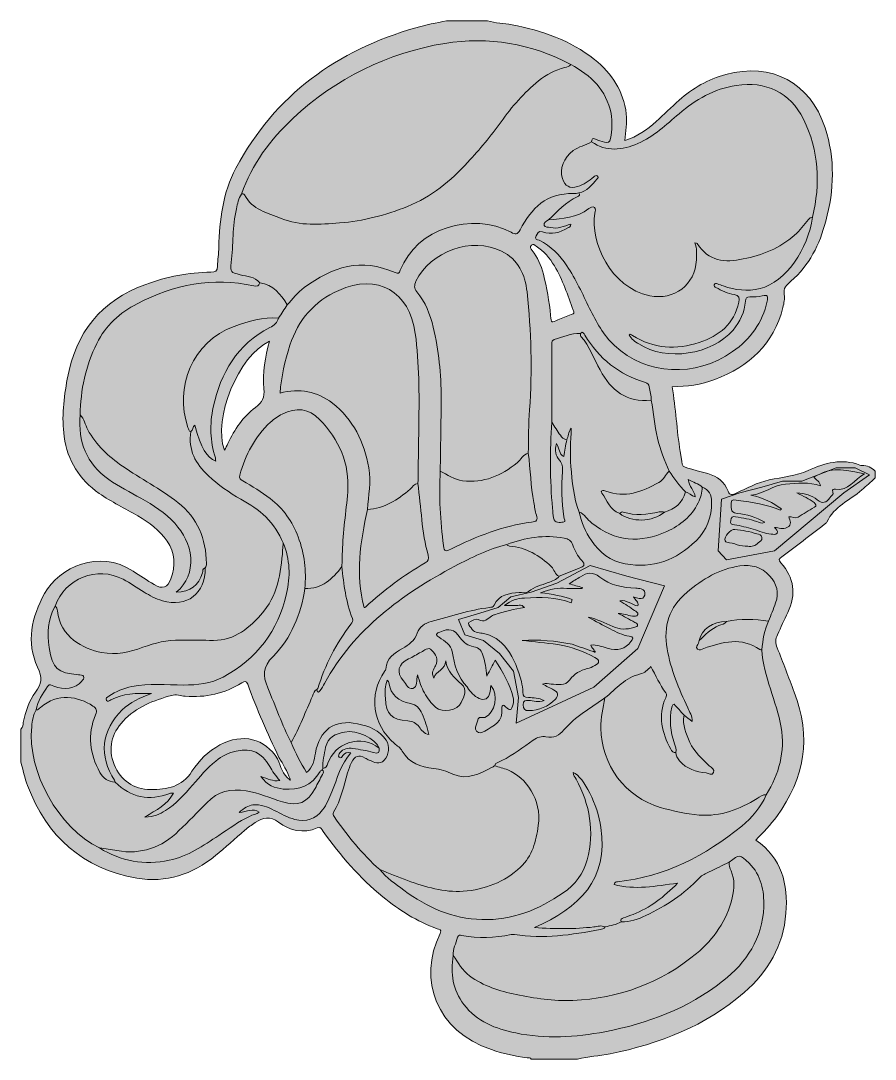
# Model space of a CAD drawing. Extents: x 565 to 1434, y -1528 to -471.
import ezdxf

# ---------------------------------------------------------------- set-up
doc = ezdxf.new("R2010")
doc.units = 0
doc.header["$MEASUREMENT"] = 0
doc.layers.add('katman 1', color=7, linetype='Continuous')

# ---------------------------------------------------------------- blocks, each defined once
blk = doc.blocks.new('block 3')
at = {"layer": 'katman 1', "true_color": 0xffffff}
h = blk.add_hatch(color=7, dxfattribs=at)
h.dxf.hatch_style = 2
edge = h.paths.add_edge_path()
edge.add_spline(control_points=[(1131.6, -1528.1), (1115.9, -1528.1), (1100.1, -1528.1), (1084.4, -1528.1), (1083.5, -1526.1), (1081.6, -1526.9), (1080.2, -1526.7), (1067.8, -1525), (1055.6, -1522.5), (1043.8, -1518.4), (987.6, -1499.4), (968.8, -1447.2), (991.6, -1400.1), (993.8, -1395.6), (990.4, -1396), (988.5, -1395.3), (968.1, -1387.8), (950, -1376.4), (933.3, -1362.8), (909.8, -1343.6), (890.3, -1320.9), (872.6, -1296.4), (871.3, -1294.5), (870.9, -1290.9), (866.6, -1292.7), (852.4, -1298.6), (838.9, -1295.6), (827.3, -1286.9), (818.5, -1280.4), (811.3, -1281.8), (803.4, -1287.2), (799.8, -1289.7), (796.2, -1292.3), (792.9, -1295.1), (782.9, -1303.6), (773.1, -1312.5), (763, -1320.9), (739.6, -1340.2), (712.6, -1349), (682.9, -1343.7), (627.9, -1334.1), (591.4, -1301.4), (571.8, -1249.6), (568.8, -1241.7), (567.2, -1233.4), (564.9, -1225.3), (564.9, -1214.2), (564.9, -1203.1), (564.9, -1192), (567.4, -1190.4), (566.9, -1187.5), (567.4, -1185.2), (569.8, -1174.3), (573, -1163.5), (579.7, -1154.6), (586.2, -1146), (586.9, -1139.6), (582, -1129), (570.1, -1103.4), (575.9, -1078), (589.1, -1054.1), (604, -1027), (644.6, -1008.6), (679.1, -1031.2), (686.3, -1035.9), (693.4, -1040.6), (700.8, -1045), (709, -1049.9), (714.5, -1048.2), (717.7, -1039), (722.3, -1025.8), (722.4, -1012.8), (713.9, -1000.6), (706, -989.6), (695.5, -981.9), (684.1, -975.1), (671, -967.4), (657.2, -960.9), (644.7, -952.1), (624.5, -937.9), (612.4, -918.9), (609, -894.3), (606.3, -874.5), (608.7, -855.1), (612.2, -835.7), (620.6, -788.5), (646.5, -755.9), (692, -739.4), (713.5, -731.6), (735.5, -727.1), (758.4, -726.9), (763, -726.9), (765, -725.8), (765.1, -720.9), (765.2, -714.4), (766.3, -708), (766.4, -701.5), (767.2, -673.6), (770.5, -646.3), (783.9, -621), (823.8, -546.3), (886.8, -501.2), (966.9, -478.1), (977.2, -475.1), (987.8, -473.3), (998.3, -471), (1012.2, -471), (1026.1, -471), (1040, -471), (1048, -473.6), (1056.5, -473.5), (1064.8, -475.1), (1095.2, -481.1), (1124.2, -490.8), (1148.8, -510.4), (1166.6, -524.7), (1178.4, -542.6), (1181.1, -565.8), (1182.2, -574.7), (1180.6, -583.5), (1179.6, -593), (1192.4, -588.8), (1202.3, -581.9), (1211.5, -573.6), (1219.3, -566.4), (1227, -559), (1234.9, -551.9), (1248.7, -539.5), (1264.3, -530.6), (1282.3, -525.7), (1329.3, -513.1), (1368.1, -533.7), (1383.4, -579.9), (1393.8, -611.4), (1392.7, -643.3), (1384.2, -674.9), (1377.9, -698.5), (1367.5, -720), (1348.5, -736.2), (1344, -740.1), (1340.7, -743.2), (1341.9, -749.8), (1342.6, -753.9), (1341.6, -758.6), (1340.5, -762.8), (1331.2, -800.2), (1306.1, -822.9), (1271.3, -836.2), (1257.4, -841.5), (1242.8, -843.5), (1227.7, -843.5), (1231.6, -865.7), (1232.4, -887.8), (1236, -909.4), (1239, -928), (1235.6, -924.1), (1253.4, -929), (1257, -930), (1260.6, -930.8), (1264.1, -931.9), (1273.6, -934.9), (1281, -940.4), (1284.7, -949.9), (1286.6, -954.6), (1289.5, -953.5), (1292.9, -951.9), (1303.9, -947), (1314.3, -941), (1326.6, -938.4), (1339.8, -935.6), (1353.7, -934.5), (1366.2, -928.9), (1383.3, -921.1), (1400.3, -916.2), (1418.9, -923.3), (1419.5, -923.6), (1420.2, -923.6), (1420.9, -923.6), (1426.2, -923.7), (1430.7, -925.8), (1434.5, -929.4), (1434.5, -931.7), (1434.5, -934.1), (1434.5, -936.4), (1430.1, -940.8), (1425.3, -944.5), (1420.7, -948.6), (1408.7, -959.3), (1392.4, -965.3), (1385.3, -981.3), (1384.9, -982.2), (1383.7, -982.9), (1382.8, -983.6), (1368.4, -994.7), (1354, -1005.9), (1339.4, -1016.8), (1336.7, -1018.9), (1335.6, -1019.7), (1338.4, -1022.8), (1352.2, -1038), (1354.3, -1055), (1345.5, -1073.4), (1341.9, -1081), (1338.5, -1088.5), (1334.9, -1096), (1332.8, -1100.5), (1332.8, -1104.6), (1334.7, -1109.3), (1340.7, -1124.3), (1346.2, -1139.4), (1352.1, -1154.5), (1369.6, -1200), (1362.7, -1242), (1334.3, -1280.9), (1328, -1289.6), (1320.5, -1297.1), (1313, -1305), (1339.2, -1323.6), (1346.1, -1349.8), (1343.6, -1379.6), (1340.9, -1412.4), (1325.5, -1438.9), (1301, -1460.2), (1261.7, -1494.5), (1214.9, -1512.3), (1164.6, -1522.7), (1153.7, -1524.9), (1142.4, -1525), (1131.6, -1528.1)], knot_values=[0, 0, 0, 0, 1, 1, 1, 2, 2, 2, 3, 3, 3, 4, 4, 4, 5, 5, 5, 6, 6, 6, 7, 7, 7, 8, 8, 8, 9, 9, 9, 10, 10, 10, 11, 11, 11, 12, 12, 12, 13, 13, 13, 14, 14, 14, 15, 15, 15, 16, 16, 16, 17, 17, 17, 18, 18, 18, 19, 19, 19, 20, 20, 20, 21, 21, 21, 22, 22, 22, 23, 23, 23, 24, 24, 24, 25, 25, 25, 26, 26, 26, 27, 27, 27, 28, 28, 28, 29, 29, 29, 30, 30, 30, 31, 31, 31, 32, 32, 32, 33, 33, 33, 34, 34, 34, 35, 35, 35, 36, 36, 36, 37, 37, 37, 38, 38, 38, 39, 39, 39, 40, 40, 40, 41, 41, 41, 42, 42, 42, 43, 43, 43, 44, 44, 44, 45, 45, 45, 46, 46, 46, 47, 47, 47, 48, 48, 48, 49, 49, 49, 50, 50, 50, 51, 51, 51, 52, 52, 52, 53, 53, 53, 54, 54, 54, 55, 55, 55, 56, 56, 56, 57, 57, 57, 58, 58, 58, 59, 59, 59, 60, 60, 60, 61, 61, 61, 62, 62, 62, 63, 63, 63, 64, 64, 64, 65, 65, 65, 66, 66, 66, 67, 67, 67, 68, 68, 68, 69, 69, 69, 70, 70, 70, 71, 71, 71, 72, 72, 72, 73, 73, 73, 74, 74, 74, 75, 75, 75, 76, 76, 76, 76], degree=3, periodic=1)
edge = h.paths.add_edge_path()
edge.add_spline(control_points=[(838.5, -1243.4), (838.7, -1243.7), (839, -1244), (839.2, -1244.3), (839.2, -1243.8), (839.2, -1243.2), (839.1, -1242.7), (835.7, -1235.2), (832.1, -1227.9), (827.6, -1220.9), (816.2, -1196.5), (805, -1171.9), (795.8, -1146.5), (794.3, -1142.3), (792.7, -1143.2), (789.9, -1144.9), (772.3, -1156.1), (753, -1160.2), (732.3, -1158.6), (727.7, -1158.2), (722.7, -1156.5), (718.5, -1157.7), (700.2, -1162.8), (682.4, -1169.5), (669, -1183.9), (657.2, -1196.7), (653.4, -1211.8), (660, -1228.2), (666.5, -1244.6), (679.6, -1253.3), (697.1, -1253.6), (713.6, -1253.9), (729, -1250.8), (739.1, -1235), (746.3, -1223.9), (755.6, -1214.5), (767.6, -1208.1), (790.5, -1195.9), (813.6, -1201.6), (826.2, -1222.5), (829.4, -1230), (831.6, -1238.1), (838.5, -1243.4)], knot_values=[0, 0, 0, 0, 1, 1, 1, 2, 2, 2, 3, 3, 3, 4, 4, 4, 5, 5, 5, 6, 6, 6, 7, 7, 7, 8, 8, 8, 9, 9, 9, 10, 10, 10, 11, 11, 11, 12, 12, 12, 13, 13, 13, 14, 14, 14, 14], degree=3, periodic=1)
edge = h.paths.add_edge_path()
edge.add_spline(control_points=[(1337.9, -969.2), (1324.1, -963.5), (1309.7, -960.9), (1295, -959.4), (1292.5, -959.2), (1287.6, -957.1), (1288, -961.8), (1288.3, -965.4), (1285.8, -971.8), (1294, -972.5), (1303.7, -973.3), (1313, -976.5), (1322.2, -981.5), (1318.6, -983.4), (1316.3, -981.6), (1314, -980.8), (1307, -978.3), (1299.7, -977.3), (1292.4, -975.9), (1288.8, -975.2), (1288.1, -976.7), (1287.4, -979.6), (1286.6, -983.2), (1288.2, -983.9), (1291.3, -984.2), (1297.8, -984.9), (1303.9, -986.9), (1310.2, -988.5), (1316.4, -990.1), (1322.2, -993.4), (1328.7, -993.7), (1330.7, -993.7), (1333.2, -994.5), (1334.5, -992.6), (1336.2, -990.1), (1333.4, -988.8), (1332, -986.7), (1336.5, -987.4), (1340.4, -988.8), (1344.6, -986.8), (1350.4, -984.1), (1347.6, -979.9), (1346.4, -976), (1350.1, -975.4), (1352.8, -978.1), (1355.9, -976.2), (1361.4, -972.8), (1367, -969.6), (1372.5, -966.2), (1375.3, -964.5), (1374.2, -963.1), (1372.2, -961.5), (1367.3, -957.6), (1361.5, -955), (1354.6, -951.5), (1363.3, -952), (1370, -954.4), (1375.3, -958.6), (1381.2, -963.2), (1384.7, -961.5), (1388.2, -956.6), (1389.4, -954.8), (1392.4, -953.5), (1391.4, -950.8), (1390.2, -947.7), (1392, -947.6), (1393.9, -947.9), (1407.4, -949.9), (1412.7, -937.9), (1423.6, -932.3), (1394.4, -926), (1389.1, -926.4), (1372.1, -935.6), (1374.2, -938.5), (1378.1, -940), (1378.9, -944.5), (1367, -940.5), (1355.1, -941.6), (1343.2, -942.6), (1331, -943.5), (1321.8, -952.3), (1308, -954.1), (1320.9, -956.4), (1330.2, -961.7), (1339, -968), (1338.6, -968.4), (1338.2, -968.8), (1337.9, -969.2)], knot_values=[0, 0, 0, 0, 1, 1, 1, 2, 2, 2, 3, 3, 3, 4, 4, 4, 5, 5, 5, 6, 6, 6, 7, 7, 7, 8, 8, 8, 9, 9, 9, 10, 10, 10, 11, 11, 11, 12, 12, 12, 13, 13, 13, 14, 14, 14, 15, 15, 15, 16, 16, 16, 17, 17, 17, 18, 18, 18, 19, 19, 19, 20, 20, 20, 21, 21, 21, 22, 22, 22, 23, 23, 23, 24, 24, 24, 25, 25, 25, 26, 26, 26, 27, 27, 27, 28, 28, 28, 29, 29, 29, 29], degree=3, periodic=1)
edge = h.paths.add_edge_path()
edge.add_spline(control_points=[(1023.4, -1089), (1025.6, -1094), (1030.4, -1093.8), (1034.6, -1094.5), (1045.1, -1096.5), (1053.2, -1101.8), (1059.7, -1110.3), (1067.3, -1120.3), (1070.9, -1131.8), (1074.3, -1143.6), (1074.9, -1147.2), (1075.9, -1150.9), (1075.9, -1154.5), (1075.9, -1158.7), (1077.4, -1160), (1081.6, -1160), (1086.7, -1160), (1091.9, -1160.2), (1097.7, -1163.1), (1091.5, -1165.5), (1086.7, -1162.9), (1081.8, -1162.9), (1078.6, -1162.9), (1076.1, -1162.5), (1076.1, -1167.3), (1076.1, -1171.5), (1077.7, -1173.4), (1081.7, -1173.3), (1092.3, -1172.9), (1101.6, -1169.4), (1108.9, -1161.5), (1112.3, -1157.7), (1111.9, -1154.5), (1107.2, -1152.1), (1103.6, -1150.3), (1100.1, -1148.4), (1095.9, -1146.2), (1099.7, -1144.9), (1102.1, -1146.4), (1104.6, -1146.3), (1111.3, -1146.3), (1118.7, -1149.2), (1123.7, -1141.8), (1127.9, -1135.6), (1134.2, -1132.4), (1141.4, -1130.5), (1144, -1129.8), (1146.7, -1128.8), (1149, -1127.4), (1154.3, -1124.4), (1154.3, -1122.2), (1149.1, -1119.3), (1137.3, -1112.7), (1124.8, -1107.9), (1111.4, -1106), (1099.3, -1104.3), (1087.2, -1103.2), (1075.1, -1101.9), (1092.2, -1100.5), (1109.2, -1102.5), (1126, -1105.7), (1133.3, -1108.2), (1140.6, -1110.7), (1147.9, -1113.2), (1148.3, -1113.8), (1149, -1114.2), (1149.4, -1113.6), (1149.9, -1112.8), (1149.1, -1112.6), (1148.5, -1112.6), (1148.7, -1110), (1145.1, -1109.6), (1145.1, -1106.5), (1151, -1105.8), (1156.3, -1108.2), (1161.7, -1109.7), (1172.5, -1112.7), (1180, -1110.6), (1185.9, -1102.9), (1187.9, -1100.3), (1189.1, -1098.1), (1184.2, -1097.4), (1177.2, -1096.5), (1171, -1093.3), (1164.8, -1090.1), (1157.4, -1086.4), (1150.1, -1082.4), (1142.3, -1078.2), (1151.5, -1080), (1159.3, -1084), (1167.3, -1087.5), (1174.4, -1090.7), (1181.5, -1091.1), (1188.8, -1088.5), (1190.1, -1088), (1191.9, -1088.5), (1192.4, -1086.9), (1193, -1084.8), (1191, -1084.1), (1189.7, -1083.4), (1184.2, -1080.2), (1178.5, -1077.3), (1172.9, -1074.3), (1177.9, -1074.8), (1182.5, -1076.1), (1187.3, -1077), (1189.1, -1077.3), (1191.9, -1077.8), (1192.7, -1075.4), (1193.5, -1073.2), (1191, -1072.4), (1189.6, -1071.4), (1184.9, -1068.1), (1180, -1065), (1174.7, -1061.5), (1182, -1060.2), (1186.6, -1066), (1192.8, -1066.6), (1194.2, -1062.5), (1190.1, -1060.8), (1188.6, -1057.4), (1191, -1058.2), (1192.5, -1058.8), (1194.1, -1059.1), (1196.9, -1059.6), (1199.2, -1058.7), (1199.9, -1055.7), (1200.7, -1052.5), (1199.4, -1050.1), (1196.2, -1049.3), (1194.5, -1048.8), (1192.6, -1048.8), (1190.7, -1048.7), (1177.6, -1048), (1164.5, -1045.7), (1154.2, -1037.3), (1146.9, -1031.4), (1141.1, -1033), (1134.5, -1036.9), (1130.7, -1039.1), (1127.1, -1041.6), (1123, -1044.1), (1127.8, -1045.5), (1132.1, -1046.7), (1136.4, -1047.9), (1136.4, -1048.2), (1136.3, -1048.5), (1136.2, -1048.8), (1131, -1048.8), (1125.8, -1048.8), (1120.5, -1048.8), (1112, -1048.2), (1103.8, -1049.5), (1093.8, -1053.2), (1105.9, -1055), (1116.3, -1056.4), (1126, -1060.2), (1125.7, -1061.2), (1125.4, -1062.3), (1125, -1063.4), (1109.6, -1058), (1093.7, -1057.3), (1077.5, -1058.7), (1070.3, -1058.9), (1063.9, -1061.1), (1057, -1066.2), (1061.3, -1066.2), (1063.8, -1065.9), (1066.3, -1066.3), (1070, -1067), (1074.5, -1064.1), (1077.5, -1068.4), (1067, -1069.3), (1057.1, -1072.6), (1047.1, -1075.6), (1046.1, -1076), (1045, -1076.4), (1044.1, -1077), (1039.9, -1079.5), (1036.9, -1084.3), (1030.4, -1080.6), (1028.4, -1079.5), (1023.7, -1081.6), (1021, -1083.4), (1019.8, -1084.2), (1021.5, -1087.5), (1023.4, -1089)], knot_values=[0, 0, 0, 0, 1, 1, 1, 2, 2, 2, 3, 3, 3, 4, 4, 4, 5, 5, 5, 6, 6, 6, 7, 7, 7, 8, 8, 8, 9, 9, 9, 10, 10, 10, 11, 11, 11, 12, 12, 12, 13, 13, 13, 14, 14, 14, 15, 15, 15, 16, 16, 16, 17, 17, 17, 18, 18, 18, 19, 19, 19, 20, 20, 20, 21, 21, 21, 22, 22, 22, 23, 23, 23, 24, 24, 24, 25, 25, 25, 26, 26, 26, 27, 27, 27, 28, 28, 28, 29, 29, 29, 30, 30, 30, 31, 31, 31, 32, 32, 32, 33, 33, 33, 34, 34, 34, 35, 35, 35, 36, 36, 36, 37, 37, 37, 38, 38, 38, 39, 39, 39, 40, 40, 40, 41, 41, 41, 42, 42, 42, 43, 43, 43, 44, 44, 44, 45, 45, 45, 46, 46, 46, 47, 47, 47, 48, 48, 48, 49, 49, 49, 50, 50, 50, 51, 51, 51, 52, 52, 52, 53, 53, 53, 54, 54, 54, 55, 55, 55, 56, 56, 56, 57, 57, 57, 58, 58, 58, 59, 59, 59, 60, 60, 60, 61, 61, 61, 62, 62, 62, 62], degree=3, periodic=1)
edge = h.paths.add_edge_path()
edge.add_spline(control_points=[(929.7, -1211.4), (925.6, -1201.4), (907.1, -1192.6), (894.4, -1195.1), (885.5, -1196.8), (877.4, -1200.3), (875.1, -1210.4), (873.5, -1217.5), (872.2, -1224.8), (872.2, -1232.1), (872, -1232.6), (871.9, -1233.1), (871.7, -1233.5), (871, -1234), (869.9, -1234.4), (869.5, -1235.1), (861.2, -1249.8), (848, -1254.5), (832, -1253.1), (823.5, -1252.3), (815.7, -1249.2), (809.3, -1240.4), (816.3, -1242.5), (821.5, -1245.6), (828.5, -1244.4), (823.9, -1239.6), (821.1, -1234.8), (818.2, -1230.1), (809.5, -1215.5), (800.8, -1211.4), (784.2, -1214.5), (776.4, -1216), (769.5, -1219.6), (763.3, -1224.6), (754.4, -1231.7), (747.2, -1240.6), (739.8, -1249.1), (731.4, -1258.7), (723, -1268.2), (712.1, -1275), (706.3, -1278.6), (700.2, -1281.4), (691.3, -1281.8), (702.7, -1274.2), (714.2, -1269.1), (720.2, -1257.2), (718.7, -1257.3), (717.5, -1257.2), (716.5, -1257.6), (695.5, -1265.4), (677, -1261.9), (660.9, -1246), (660.7, -1245.4), (660.6, -1244.7), (660.2, -1244.1), (644, -1219.7), (647, -1192.9), (668.1, -1172.6), (676.1, -1164.9), (686, -1160.1), (698, -1156), (682.4, -1155.2), (668.9, -1155.9), (656.4, -1162.4), (655.1, -1163.1), (653.3, -1164.7), (652.1, -1162.8), (650.7, -1160.5), (653.2, -1159.6), (654.5, -1158.6), (661.6, -1153.5), (669.5, -1150.5), (678, -1148.8), (695.4, -1145.2), (713, -1147.3), (730.5, -1147.2), (744.5, -1147.2), (758.3, -1145.9), (770.8, -1139.1), (805.1, -1120.5), (826.9, -1092.1), (835.4, -1054.2), (839.3, -1036.9), (839, -1019.4), (831.9, -1002.6), (827.7, -992.6), (822.2, -983.5), (814.3, -976.1), (806.7, -968.9), (798, -963.2), (788.9, -958.1), (777, -951.3), (765.9, -943.4), (755.8, -934.2), (742.7, -922.2), (734.9, -907.8), (738.1, -889.2), (740.1, -887.5), (739.5, -884.3), (741.9, -882.8), (748.8, -906.8), (753.6, -915), (763.3, -919.4), (763.1, -918.1), (763.3, -916.9), (762.9, -915.9), (757.5, -899), (757.1, -881.7), (760.7, -864.5), (768.2, -829.3), (785.2, -800.5), (818.3, -783.3), (822.7, -781.1), (825.9, -778.5), (827.2, -773.7), (830.1, -769.3), (833.1, -764.8), (836, -760.3), (841.6, -754.2), (846.7, -747.6), (853.4, -742.6), (881.6, -721.6), (911.6, -711.7), (945.8, -727.4), (948.9, -728.9), (950, -728.2), (951.1, -725), (967.2, -682.1), (1024.8, -665.3), (1063.8, -686.3), (1068.5, -688.8), (1070.4, -688.7), (1073, -683.8), (1084.5, -661.9), (1100.2, -645.9), (1127.4, -647), (1129.2, -647.1), (1131.1, -646.4), (1132.9, -646.1), (1134.6, -648.4), (1133.1, -649.2), (1131.2, -650.1), (1119.4, -655.4), (1111.2, -665.3), (1101.8, -673.7), (1099.8, -675.2), (1096.8, -676.6), (1097.6, -679.3), (1098.4, -681.5), (1101.7, -681), (1103.9, -681.5), (1111.1, -683.2), (1117.8, -680.2), (1124.6, -678), (1124.8, -680.6), (1123, -681.2), (1121.7, -681.9), (1113.6, -686.8), (1104.9, -688.8), (1095.8, -685.9), (1091.2, -684.3), (1090.8, -687.7), (1089.3, -690), (1087.1, -693.5), (1090.7, -693.7), (1092.4, -694.5), (1104.4, -700.4), (1113.4, -709.5), (1120.7, -720.5), (1129.9, -734.1), (1136.5, -749.2), (1143.8, -763.8), (1150.7, -777.5), (1157.6, -791.1), (1169.1, -801.7), (1201.7, -831.9), (1251.5, -834.5), (1289.3, -807.8), (1307.4, -795.1), (1319.9, -778.5), (1324.4, -756.5), (1325.3, -752.2), (1325.6, -749.2), (1319.3, -751.1), (1315.4, -752.3), (1311.1, -752.2), (1306.9, -752.2), (1303.7, -752.1), (1302.7, -753.1), (1302.4, -756.4), (1301.5, -767.5), (1297.1, -777.3), (1289.8, -785.8), (1267.9, -811.2), (1222, -818), (1193.8, -800), (1190, -797.6), (1186.2, -795.1), (1184.1, -790.9), (1184.7, -790.4), (1184.9, -790.1), (1185, -790.2), (1185.9, -790.5), (1186.8, -790.8), (1187.5, -791.3), (1209, -805), (1231.9, -806.3), (1255.4, -798.5), (1275.5, -791.8), (1290.8, -779.7), (1295.6, -757.5), (1296.5, -753.1), (1296.1, -750.8), (1290.9, -749.8), (1284.4, -748.6), (1278.2, -745.8), (1272.3, -742.5), (1271.4, -741.9), (1270.1, -741.4), (1270.6, -739.9), (1271.2, -738), (1272.6, -738.4), (1274, -738.9), (1275.9, -739.5), (1277.8, -740.3), (1279.8, -741), (1292, -745.2), (1304.3, -746.7), (1317.2, -743.6), (1343.9, -737.1), (1366.1, -703), (1370.6, -671), (1378.9, -636.7), (1377.1, -603.1), (1361.4, -571.1), (1347.9, -543.8), (1323, -532.2), (1293, -536.8), (1270.4, -540.3), (1251.8, -551), (1234.8, -565.6), (1221.7, -576.9), (1209.1, -588.9), (1192.9, -595.9), (1176.8, -602.8), (1161.1, -604.6), (1145.7, -594.3), (1145.8, -591.4), (1146.5, -589.8), (1149.9, -591.5), (1152.7, -592.9), (1155.9, -593.7), (1158.9, -594.7), (1162.4, -595.7), (1164.4, -594.9), (1165.1, -590.7), (1166.6, -582.3), (1167.2, -573.8), (1165.6, -565.4), (1160.9, -541.4), (1145, -526.6), (1124.7, -515.5), (1084.3, -494.1), (1041, -486.7), (996.4, -494), (937.7, -503.7), (885.8, -529.4), (842.1, -570.3), (818.9, -592), (800, -616.9), (789.4, -647.4), (786.6, -652), (785.5, -657.1), (784.4, -662.3), (780.2, -680.3), (781.2, -698.9), (779.1, -717.2), (778, -727.3), (778.4, -726.9), (788.3, -729.6), (795.2, -731.4), (803.1, -731.2), (808.1, -737.8), (807.2, -741.2), (805.4, -741.7), (801.9, -740.9), (760.1, -731.3), (720.9, -739.8), (683.5, -759), (665.7, -768.2), (651.3, -781.3), (642.2, -799.5), (630.7, -822.4), (625.9, -846.9), (625.2, -872.3), (623.2, -899.4), (631.5, -921.8), (654.4, -937.9), (664.8, -945.2), (676.2, -950.9), (687.2, -957.1), (699.8, -964.1), (711.9, -971.7), (721.5, -982.6), (730.4, -992.7), (737, -1003.8), (737.8, -1017.8), (738.5, -1031.6), (734.7, -1043.5), (722.9, -1052.7), (737.7, -1052.4), (746, -1045.9), (749.8, -1033), (750.3, -1031.2), (749.6, -1028.6), (752.5, -1028), (753.2, -1053.9), (733.6, -1068.9), (709, -1061.4), (702.3, -1059.4), (696.2, -1056.2), (690.3, -1052.6), (683.2, -1048.2), (676.3, -1043.5), (669, -1039.6), (642.7, -1025.6), (609.9, -1038.7), (599.8, -1066.9), (592.4, -1080.2), (591.4, -1094.6), (593.7, -1109.1), (597.2, -1130.8), (602.1, -1134.9), (623.7, -1136.8), (625.4, -1137), (628.1, -1137.2), (628.7, -1138.3), (629.9, -1140.2), (627.8, -1142.1), (626.6, -1143.6), (620.8, -1150.8), (608.8, -1152.8), (598.5, -1148.5), (596.3, -1147.6), (594.3, -1145.4), (592.1, -1148.7), (587.2, -1156.2), (582, -1163.5), (580.4, -1172.6), (577.5, -1177.8), (576.6, -1183.5), (576, -1189.3), (571.3, -1235.6), (603, -1292.3), (645, -1313.1), (667, -1326.7), (690.7, -1331.2), (716, -1325.6), (734.9, -1321.5), (750.6, -1310.8), (766.4, -1300.3), (776.6, -1293.6), (786.5, -1286.3), (797.5, -1280.9), (800.8, -1279.2), (804.8, -1279), (807.6, -1276.5), (801.3, -1272.1), (795.2, -1276.4), (787.2, -1277.1), (792, -1271.9), (796.2, -1270), (801.1, -1269.3), (809.1, -1268.3), (816.1, -1271.3), (822.9, -1274.8), (829.7, -1278.2), (836.2, -1282.1), (843.8, -1284), (855.3, -1286.7), (864.8, -1284), (872, -1274.4), (876.2, -1268.8), (878.8, -1262.4), (881.5, -1256), (887.2, -1242.4), (890.3, -1227.5), (900.9, -1216.3), (897, -1215), (894.8, -1216.5), (892.7, -1219.1), (891.9, -1220.2), (890.6, -1222.3), (888.9, -1220.6), (887.5, -1219.2), (888.8, -1217.6), (889.7, -1216.3), (893, -1211.8), (897.9, -1211.1), (902.8, -1211.8), (909.9, -1212.8), (917, -1213.9), (923.9, -1215.9), (928.9, -1217.4), (930.2, -1216.1), (929.7, -1211.4)], knot_values=[0, 0, 0, 0, 1, 1, 1, 2, 2, 2, 3, 3, 3, 4, 4, 4, 5, 5, 5, 6, 6, 6, 7, 7, 7, 8, 8, 8, 9, 9, 9, 10, 10, 10, 11, 11, 11, 12, 12, 12, 13, 13, 13, 14, 14, 14, 15, 15, 15, 16, 16, 16, 17, 17, 17, 18, 18, 18, 19, 19, 19, 20, 20, 20, 21, 21, 21, 22, 22, 22, 23, 23, 23, 24, 24, 24, 25, 25, 25, 26, 26, 26, 27, 27, 27, 28, 28, 28, 29, 29, 29, 30, 30, 30, 31, 31, 31, 32, 32, 32, 33, 33, 33, 34, 34, 34, 35, 35, 35, 36, 36, 36, 37, 37, 37, 38, 38, 38, 39, 39, 39, 40, 40, 40, 41, 41, 41, 42, 42, 42, 43, 43, 43, 44, 44, 44, 45, 45, 45, 46, 46, 46, 47, 47, 47, 48, 48, 48, 49, 49, 49, 50, 50, 50, 51, 51, 51, 52, 52, 52, 53, 53, 53, 54, 54, 54, 55, 55, 55, 56, 56, 56, 57, 57, 57, 58, 58, 58, 59, 59, 59, 60, 60, 60, 61, 61, 61, 62, 62, 62, 63, 63, 63, 64, 64, 64, 65, 65, 65, 66, 66, 66, 67, 67, 67, 68, 68, 68, 69, 69, 69, 70, 70, 70, 71, 71, 71, 72, 72, 72, 73, 73, 73, 74, 74, 74, 75, 75, 75, 76, 76, 76, 77, 77, 77, 78, 78, 78, 79, 79, 79, 80, 80, 80, 81, 81, 81, 82, 82, 82, 83, 83, 83, 84, 84, 84, 85, 85, 85, 86, 86, 86, 87, 87, 87, 88, 88, 88, 89, 89, 89, 90, 90, 90, 91, 91, 91, 92, 92, 92, 93, 93, 93, 94, 94, 94, 95, 95, 95, 96, 96, 96, 97, 97, 97, 98, 98, 98, 99, 99, 99, 100, 100, 100, 101, 101, 101, 102, 102, 102, 103, 103, 103, 104, 104, 104, 105, 105, 105, 106, 106, 106, 107, 107, 107, 108, 108, 108, 109, 109, 109, 110, 110, 110, 111, 111, 111, 112, 112, 112, 113, 113, 113, 114, 114, 114, 115, 115, 115, 116, 116, 116, 117, 117, 117, 118, 118, 118, 119, 119, 119, 120, 120, 120, 121, 121, 121, 122, 122, 122, 123, 123, 123, 124, 124, 124, 125, 125, 125, 126, 126, 126, 127, 127, 127, 128, 128, 128, 129, 129, 129, 130, 130, 130, 131, 131, 131, 132, 132, 132, 133, 133, 133, 134, 134, 134, 135, 135, 135, 135], degree=3, periodic=1)
edge = h.paths.add_edge_path()
edge.add_spline(control_points=[(891.7, -1026.7), (891.9, -1021.6), (892, -1016.6), (892.2, -1011.5), (892.6, -991.1), (896, -971), (897.6, -950.7), (899.9, -921.4), (888.7, -897.4), (869, -876.9), (858, -865.5), (845.1, -864.2), (830.9, -871.4), (826.6, -873.6), (822.6, -876.4), (819, -879.7), (803, -894.4), (793.7, -912.9), (787.7, -933.5), (786.7, -937), (788.6, -937.9), (790.8, -939.2), (800.4, -944.9), (809.8, -950.7), (818.7, -957.4), (832.2, -967.5), (841.2, -980.7), (847.2, -996.5), (853.6, -1013.6), (855.7, -1030.9), (854, -1048.9), (849.9, -1075.1), (840.3, -1099.4), (821.6, -1118.1), (810.9, -1128.9), (811, -1137.6), (816.2, -1149.9), (824.1, -1168.6), (830.7, -1187.8), (840.2, -1205.7), (844.2, -1216.5), (850, -1226.2), (855.6, -1236.2), (862.5, -1230.9), (863.5, -1223.6), (864.7, -1216.6), (868.6, -1193), (884.3, -1181.7), (907.5, -1186.6), (919, -1189), (929.8, -1193.1), (936.7, -1203.5), (940.6, -1209.5), (939.5, -1218.5), (934.8, -1223.6), (929.8, -1229.1), (924.6, -1225.5), (919.6, -1223.8), (918, -1223.2), (916.7, -1222.3), (915.3, -1221.5), (908.6, -1218), (904.7, -1219.2), (901.4, -1226.1), (899.8, -1229.4), (898.6, -1233), (897.5, -1236.5), (893.5, -1250.2), (890.7, -1264.3), (883.3, -1276.8), (882.4, -1278.5), (882.6, -1279.7), (883.7, -1281.2), (897.7, -1300.5), (912.1, -1319.4), (930.3, -1335.1), (937.3, -1343.5), (946.1, -1349.9), (954.8, -1356.2), (978.5, -1373.5), (1004.4, -1385.1), (1034.1, -1386), (1065, -1387), (1091.9, -1375.8), (1117, -1358.8), (1129.3, -1350.5), (1137.4, -1339.4), (1141.2, -1325.2), (1148.9, -1296.3), (1144.2, -1268.9), (1130, -1242.9), (1128.9, -1240.8), (1126.7, -1239.1), (1127.1, -1236.1), (1138.3, -1241.3), (1151.9, -1269), (1155.3, -1292.2), (1163, -1345.2), (1133.4, -1374.2), (1087.6, -1394), (1109.3, -1395.8), (1128.7, -1395.6), (1148, -1393.5), (1151.8, -1393), (1155.8, -1391.6), (1159.6, -1393.4), (1158.6, -1395.6), (1156.4, -1395.8), (1154.4, -1396.2), (1125.6, -1401.4), (1096.7, -1406.1), (1067.3, -1401.2), (1066.2, -1401), (1065, -1401), (1063.9, -1401.3), (1047.2, -1404.7), (1030.5, -1405.4), (1013.8, -1402.2), (1012, -1401.8), (1010.3, -1401.2), (1009.5, -1404), (1007.9, -1410.2), (1004.2, -1415.9), (1005, -1422.6), (1001.8, -1440.7), (1004.7, -1457.6), (1015.8, -1472.4), (1028.9, -1489.9), (1048.1, -1497.2), (1068.6, -1501.4), (1098.9, -1507.7), (1129.3, -1505.9), (1159.4, -1500.1), (1203.1, -1491.8), (1243.9, -1476.5), (1279.1, -1448.7), (1303.7, -1429.4), (1319.8, -1405.3), (1321, -1373.1), (1321.6, -1356.4), (1318.6, -1340.9), (1306, -1328.6), (1296.5, -1319.4), (1296.6, -1319.3), (1285.8, -1327.5), (1279, -1330.8), (1272.3, -1334.3), (1265.4, -1337.5), (1261.8, -1339.1), (1258.4, -1340.6), (1255.6, -1343.6), (1240.1, -1360.1), (1221.4, -1372.2), (1201.1, -1381.9), (1193.2, -1385.6), (1184.9, -1388.5), (1175.9, -1388.3), (1174.7, -1385.8), (1176.5, -1385), (1178.3, -1384.3), (1181.5, -1383.1), (1184.8, -1381.9), (1188, -1380.7), (1205.3, -1374), (1219.5, -1363), (1233.3, -1348.9), (1210.9, -1352), (1189.9, -1356), (1168.7, -1350.3), (1169.4, -1347.6), (1170.8, -1347.5), (1172.2, -1347.4), (1220.5, -1342.4), (1261.6, -1320.9), (1298.6, -1290.8), (1309.2, -1282.2), (1317.7, -1271.5), (1323.6, -1259), (1336.6, -1237.8), (1342.9, -1215.2), (1338.7, -1190.3), (1334.2, -1163.5), (1320.5, -1138.9), (1319, -1111.4), (1320.1, -1101.4), (1321.4, -1091.4), (1325.9, -1082.2), (1328.3, -1076), (1330.8, -1069.8), (1333.1, -1063.5), (1336.9, -1053.1), (1334.2, -1044), (1327, -1036), (1318.8, -1026.9), (1308.3, -1024.4), (1296.7, -1026), (1275.8, -1028.9), (1258.8, -1039.5), (1242.9, -1052.7), (1224.4, -1068), (1218.7, -1087.2), (1222.7, -1110.4), (1226.3, -1131.6), (1234.8, -1151), (1243.6, -1170.4), (1245.5, -1174.6), (1248.3, -1178.5), (1248.3, -1184.4), (1245, -1181.9), (1242.5, -1179.9), (1240, -1178), (1236.5, -1174.1), (1233, -1170.2), (1229.7, -1166.6), (1227.8, -1167.3), (1227.8, -1168.5), (1227.5, -1169.6), (1224.5, -1182.4), (1226.1, -1194.8), (1230.1, -1207.1), (1231, -1209.9), (1232.5, -1212.6), (1231.7, -1215.8), (1228.8, -1216.3), (1227.5, -1214.7), (1226.3, -1212.5), (1217.5, -1195.8), (1212.8, -1178.7), (1221.2, -1160.3), (1222, -1158.5), (1222.6, -1156.9), (1221.3, -1155.1), (1215.4, -1146.8), (1210.8, -1137.7), (1206.2, -1128.2), (1202.8, -1131.9), (1199.6, -1134.9), (1195.6, -1135.9), (1180.4, -1139.5), (1170.6, -1150.9), (1159.4, -1160.3), (1145.1, -1170.7), (1129.2, -1178.9), (1117.6, -1192.9), (1113, -1198.4), (1107.5, -1201.8), (1099.4, -1200), (1095.1, -1199), (1090.5, -1200.3), (1086.5, -1203.2), (1076.2, -1210.6), (1066, -1218.3), (1054.6, -1224.1), (1051.9, -1225.5), (1048.2, -1225.8), (1046.9, -1229.4), (1046, -1230), (1045.1, -1230.8), (1044.1, -1231.3), (1031.6, -1237.6), (1019, -1244.4), (1004.7, -1237.9), (998.3, -1235), (991.9, -1232.9), (985, -1232.2), (971.9, -1230.7), (960.2, -1226.8), (953.1, -1214.4), (951.3, -1211.3), (947.9, -1209.1), (945.1, -1206.7), (922.8, -1187.5), (918.7, -1157.6), (935.1, -1133.3), (935.6, -1132.5), (936.5, -1131.7), (936.5, -1130.9), (936.8, -1119.6), (945.1, -1114.8), (953.4, -1110), (959.9, -1106.3), (965.6, -1102.1), (968.3, -1094.4), (970.6, -1087.9), (976.2, -1084.2), (982.7, -1082.5), (1002.3, -1077.3), (1021.6, -1070.8), (1041.8, -1068.3), (1043.7, -1068), (1045.7, -1068.1), (1046.6, -1066), (1051.6, -1054.8), (1061.9, -1053.9), (1072.2, -1053), (1075.3, -1052.8), (1079, -1054.2), (1081.6, -1052.1), (1087.5, -1047.2), (1094.6, -1045.5), (1101.6, -1042.9), (1105.6, -1041.4), (1109.9, -1040.2), (1112.8, -1036.5), (1119.6, -1033.8), (1126.4, -1030.8), (1133.3, -1028.3), (1138, -1026.6), (1139.9, -1024.9), (1135.7, -1020.3), (1131.7, -1015.9), (1128.7, -1010.5), (1126.7, -1004.8), (1125.1, -1000.2), (1122.1, -998.5), (1117.8, -997.7), (1097.6, -993.9), (1078.3, -997.1), (1059.4, -1004.2), (1040.7, -1008.8), (1023.6, -1017.4), (1006.6, -1026.3), (952.4, -1054.9), (904.4, -1090.3), (874, -1145.5), (872.6, -1148.1), (871.1, -1150.8), (869.3, -1153.1), (867.1, -1155.8), (866.4, -1153.9), (866.2, -1151.7), (866.5, -1151.4), (867, -1151.1), (867.2, -1150.7), (874.4, -1126.8), (885.9, -1105), (900.9, -1085.1), (902.2, -1083.4), (903.4, -1081.9), (902.4, -1079.5), (895.8, -1062.5), (893.4, -1044.7), (891.7, -1026.7)], knot_values=[0, 0, 0, 0, 1, 1, 1, 2, 2, 2, 3, 3, 3, 4, 4, 4, 5, 5, 5, 6, 6, 6, 7, 7, 7, 8, 8, 8, 9, 9, 9, 10, 10, 10, 11, 11, 11, 12, 12, 12, 13, 13, 13, 14, 14, 14, 15, 15, 15, 16, 16, 16, 17, 17, 17, 18, 18, 18, 19, 19, 19, 20, 20, 20, 21, 21, 21, 22, 22, 22, 23, 23, 23, 24, 24, 24, 25, 25, 25, 26, 26, 26, 27, 27, 27, 28, 28, 28, 29, 29, 29, 30, 30, 30, 31, 31, 31, 32, 32, 32, 33, 33, 33, 34, 34, 34, 35, 35, 35, 36, 36, 36, 37, 37, 37, 38, 38, 38, 39, 39, 39, 40, 40, 40, 41, 41, 41, 42, 42, 42, 43, 43, 43, 44, 44, 44, 45, 45, 45, 46, 46, 46, 47, 47, 47, 48, 48, 48, 49, 49, 49, 50, 50, 50, 51, 51, 51, 52, 52, 52, 53, 53, 53, 54, 54, 54, 55, 55, 55, 56, 56, 56, 57, 57, 57, 58, 58, 58, 59, 59, 59, 60, 60, 60, 61, 61, 61, 62, 62, 62, 63, 63, 63, 64, 64, 64, 65, 65, 65, 66, 66, 66, 67, 67, 67, 68, 68, 68, 69, 69, 69, 70, 70, 70, 71, 71, 71, 72, 72, 72, 73, 73, 73, 74, 74, 74, 75, 75, 75, 76, 76, 76, 77, 77, 77, 78, 78, 78, 79, 79, 79, 80, 80, 80, 81, 81, 81, 82, 82, 82, 83, 83, 83, 84, 84, 84, 85, 85, 85, 86, 86, 86, 87, 87, 87, 88, 88, 88, 89, 89, 89, 90, 90, 90, 91, 91, 91, 92, 92, 92, 93, 93, 93, 94, 94, 94, 95, 95, 95, 96, 96, 96, 97, 97, 97, 98, 98, 98, 99, 99, 99, 100, 100, 100, 101, 101, 101, 102, 102, 102, 103, 103, 103, 104, 104, 104, 105, 105, 105, 106, 106, 106, 107, 107, 107, 108, 108, 108, 109, 109, 109, 110, 110, 110, 111, 111, 111, 112, 112, 112, 113, 113, 113, 114, 114, 114, 114], degree=3, periodic=1)
edge = h.paths.add_edge_path()
edge.add_spline(control_points=[(1206.4, -857.2), (1207, -852.4), (1205.1, -848.1), (1204.5, -843.5), (1204.1, -841.4), (1203, -840), (1200.6, -839.3), (1173.7, -831.3), (1153.4, -814.8), (1138.8, -791.1), (1137.9, -789.6), (1137.3, -786.5), (1134.4, -789.2), (1125, -789), (1116.5, -792.7), (1107.8, -795.6), (1105.5, -796.4), (1105.3, -797.9), (1105.3, -799.9), (1105.3, -826.4), (1105.3, -852.9), (1105.3, -879.5), (1103.5, -908.8), (1103.2, -938), (1106.1, -967.3), (1106.4, -970.5), (1106.6, -973.8), (1107.1, -976.9), (1108.1, -983.2), (1113.7, -981.5), (1117, -981.5), (1120.4, -981.5), (1117.8, -977.8), (1117.5, -976), (1115.2, -960.7), (1114.8, -945.2), (1116.2, -929.8), (1116.6, -925.5), (1116, -921.8), (1113.1, -918.3), (1109.4, -913.8), (1107.6, -908.5), (1110.2, -901.4), (1113, -906.3), (1112.6, -911.8), (1117.4, -914.7), (1118.4, -908.8), (1119.5, -903.2), (1120.5, -897.5), (1122.3, -894.2), (1121.7, -890), (1125.1, -885.7), (1124.5, -899.5), (1123.8, -912.1), (1124.8, -924.6), (1126, -940.3), (1127.3, -956.1), (1133.2, -971.1), (1135.1, -981.7), (1139.7, -991.3), (1145.6, -1000.1), (1153.9, -1012.5), (1165.1, -1021.1), (1180.1, -1023.8), (1208.2, -1028.8), (1232.2, -1020.2), (1252.1, -1000.4), (1262.8, -989.7), (1268.3, -976.4), (1268, -960.9), (1267.9, -953.8), (1265.3, -948.4), (1258.4, -945.7), (1254.3, -942.4), (1249.4, -940.8), (1244.1, -938.1), (1245.1, -945), (1250.3, -949.4), (1251.3, -955.7), (1247.2, -954.6), (1245, -951.2), (1241.3, -950.7), (1235.1, -944.2), (1229.8, -936.9), (1224.7, -929.5), (1220, -918.6), (1215.7, -907.5), (1212.9, -895.8), (1209.8, -883.1), (1209.2, -870), (1206.4, -857.2)], knot_values=[0, 0, 0, 0, 1, 1, 1, 2, 2, 2, 3, 3, 3, 4, 4, 4, 5, 5, 5, 6, 6, 6, 7, 7, 7, 8, 8, 8, 9, 9, 9, 10, 10, 10, 11, 11, 11, 12, 12, 12, 13, 13, 13, 14, 14, 14, 15, 15, 15, 16, 16, 16, 17, 17, 17, 18, 18, 18, 19, 19, 19, 20, 20, 20, 21, 21, 21, 22, 22, 22, 23, 23, 23, 24, 24, 24, 25, 25, 25, 26, 26, 26, 27, 27, 27, 28, 28, 28, 29, 29, 29, 30, 30, 30, 30], degree=3, periodic=1)
edge = h.paths.add_edge_path()
edge.add_spline(control_points=[(917.6, -968.4), (910.6, -1001.5), (905.2, -1034.6), (914.2, -1068.3), (915, -1068.1), (915.5, -1068.2), (915.8, -1067.9), (934.1, -1050.3), (954.6, -1035.7), (976.4, -1022.9), (979.9, -1020.9), (980.4, -1018.8), (979.5, -1015.1), (976.3, -1003.3), (974, -991.2), (973, -979), (971.9, -966.6), (970.4, -954.3), (969.1, -942), (969.4, -921.8), (969.7, -901.7), (970, -881.6), (970.4, -850.8), (970.5, -820), (966.4, -789.4), (960.6, -746.5), (927.9, -727.8), (888.4, -745.5), (863.6, -756.5), (847.2, -775.6), (838.8, -801.3), (833.7, -817.1), (830.1, -833.2), (828.7, -850.1), (848.7, -844.8), (866.5, -848.2), (882, -860.2), (903.4, -876.9), (914.6, -899.9), (919.1, -926.2), (921.6, -940.4), (918.6, -954.4), (917.6, -968.4)], knot_values=[0, 0, 0, 0, 1, 1, 1, 2, 2, 2, 3, 3, 3, 4, 4, 4, 5, 5, 5, 6, 6, 6, 7, 7, 7, 8, 8, 8, 9, 9, 9, 10, 10, 10, 11, 11, 11, 12, 12, 12, 13, 13, 13, 14, 14, 14, 14], degree=3, periodic=1)
edge = h.paths.add_edge_path()
edge.add_spline(control_points=[(991.8, -929.4), (990.4, -954.8), (991.8, -980.1), (995.1, -1005.3), (995.9, -1011.8), (997.7, -1011.2), (1002.5, -1008.9), (1028.6, -995.8), (1055.5, -985.1), (1084.7, -981.5), (1090, -980.8), (1091.2, -979.3), (1089.6, -974.3), (1088.3, -970.2), (1087.8, -965.7), (1087, -961.5), (1083.6, -944.9), (1083.8, -928), (1081.3, -911.3), (1081.7, -896.5), (1081.6, -881.7), (1082.7, -867), (1085.6, -826.9), (1084.3, -787), (1080.1, -747.1), (1078.2, -729), (1071.2, -714.1), (1054.2, -705.6), (1024.2, -690.5), (981.2, -705.7), (967.1, -736.1), (965.2, -740.1), (965, -743.4), (968, -747), (976.7, -757.4), (981.5, -769.8), (984.7, -782.9), (990.3, -806.7), (992.8, -830.8), (992.7, -855.1), (992.6, -879.9), (992.1, -904.6), (991.8, -929.4)], knot_values=[0, 0, 0, 0, 1, 1, 1, 2, 2, 2, 3, 3, 3, 4, 4, 4, 5, 5, 5, 6, 6, 6, 7, 7, 7, 8, 8, 8, 9, 9, 9, 10, 10, 10, 11, 11, 11, 12, 12, 12, 13, 13, 13, 14, 14, 14, 14], degree=3, periodic=1)
edge = h.paths.add_edge_path()
edge.add_spline(control_points=[(1039.1, -1138.2), (1038.6, -1129.8), (1037.2, -1123.7), (1035.5, -1117.7), (1034.1, -1112.7), (1031.5, -1109.2), (1025.8, -1108.2), (1020.1, -1107.2), (1015.7, -1104), (1012.2, -1099.3), (1005.5, -1090), (1001.5, -1089), (991.2, -1093.4), (989.9, -1093.9), (988.4, -1094.3), (988.1, -1095.8), (987.9, -1097.6), (989.7, -1097.9), (990.7, -1098.6), (996.2, -1102.5), (1003.1, -1106.5), (1004, -1113.1), (1005.9, -1126.7), (1009.6, -1139), (1019.3, -1149), (1019.5, -1149.1), (1019.4, -1149.5), (1019.5, -1149.6), (1022.6, -1154.3), (1026.2, -1158.6), (1031.4, -1160.9), (1036.9, -1163.3), (1040.9, -1161.2), (1042.2, -1155.3), (1042.8, -1152.9), (1042.9, -1150.6), (1043.3, -1147.7), (1051.5, -1157.1), (1047.7, -1175.4), (1037.1, -1180.1), (1036.4, -1180.4), (1035.3, -1180.4), (1034.5, -1180.2), (1029.8, -1179.3), (1029.7, -1183.4), (1029.1, -1185.9), (1028.5, -1188.5), (1026, -1191.8), (1028.7, -1194.3), (1031.1, -1196.5), (1034.3, -1196), (1037.1, -1194.2), (1045.8, -1188.8), (1056.3, -1184.7), (1054.3, -1171.2), (1054.1, -1170.3), (1054.7, -1168.8), (1055.4, -1168.2), (1056.6, -1167.2), (1057.3, -1168.6), (1058.2, -1169.3), (1063.2, -1173.8), (1064.3, -1173.5), (1065.9, -1166.6), (1066.3, -1164.4), (1066.6, -1161.9), (1066, -1159.8), (1062.4, -1146.3), (1055.9, -1134.3), (1047.8, -1121.9), (1044.9, -1127.3), (1042.5, -1131.9), (1039.1, -1138.2)], knot_values=[0, 0, 0, 0, 1, 1, 1, 2, 2, 2, 3, 3, 3, 4, 4, 4, 5, 5, 5, 6, 6, 6, 7, 7, 7, 8, 8, 8, 9, 9, 9, 10, 10, 10, 11, 11, 11, 12, 12, 12, 13, 13, 13, 14, 14, 14, 15, 15, 15, 16, 16, 16, 17, 17, 17, 18, 18, 18, 19, 19, 19, 20, 20, 20, 21, 21, 21, 22, 22, 22, 23, 23, 23, 24, 24, 24, 24], degree=3, periodic=1)
edge = h.paths.add_edge_path()
edge.add_spline(control_points=[(772.2, -908.2), (773.5, -905.6), (774.7, -903.5), (775.7, -901.3), (782.5, -887.1), (790.9, -874), (803.6, -864.7), (810.7, -859.4), (813.3, -854.5), (812.3, -845.6), (810.4, -829.4), (813.7, -813.4), (817.9, -797.3), (786.5, -811.7), (759.9, -876.2), (772.2, -908.2)], knot_values=[0, 0, 0, 0, 1, 1, 1, 2, 2, 2, 3, 3, 3, 4, 4, 4, 5, 5, 5, 5], degree=3, periodic=1)
edge = h.paths.add_edge_path()
edge.add_spline(control_points=[(968.5, -1136.7), (971.1, -1143.8), (972.4, -1149.9), (975.7, -1155.3), (978.9, -1160.7), (982.5, -1165.7), (987.2, -1170), (994, -1176.1), (1009.5, -1173.3), (1013.2, -1164.9), (1015.9, -1158.9), (1019.9, -1151.9), (1013.5, -1146.3), (1006.1, -1139.7), (998.9, -1133.5), (997.4, -1122.7), (997, -1131.5), (987.5, -1132.7), (985.3, -1140.1), (982.3, -1134.6), (985.2, -1131), (987, -1127.5), (990.5, -1121), (987.2, -1116.1), (983.3, -1111.9), (979.4, -1107.7), (975.7, -1112.1), (972.3, -1113.8), (967.9, -1115.8), (963.9, -1118.7), (959.5, -1120.7), (949, -1125.5), (946.7, -1134.5), (954.3, -1143), (957.1, -1146.2), (959.3, -1152.1), (964, -1150.6), (969, -1149), (967.4, -1142.7), (968.5, -1136.7)], knot_values=[0, 0, 0, 0, 1, 1, 1, 2, 2, 2, 3, 3, 3, 4, 4, 4, 5, 5, 5, 6, 6, 6, 7, 7, 7, 8, 8, 8, 9, 9, 9, 10, 10, 10, 11, 11, 11, 12, 12, 12, 13, 13, 13, 13], degree=3, periodic=1)
edge = h.paths.add_edge_path()
edge.add_spline(control_points=[(1127.6, -767.2), (1127.5, -766.5), (1127.4, -766.1), (1127.2, -765.6), (1121.3, -750.4), (1116.5, -734.7), (1108, -720.6), (1103.2, -712.5), (1097.3, -705.5), (1089.3, -700.5), (1087.9, -699.6), (1086.4, -697.5), (1084.5, -699.3), (1082.4, -701.3), (1083.9, -702.9), (1085.2, -704.7), (1090.8, -711.9), (1094.5, -720), (1096.7, -728.8), (1100.2, -742.7), (1102.8, -756.8), (1104.1, -771.1), (1104.8, -778.8), (1104.8, -778.7), (1111.6, -775.6), (1116, -773.6), (1120.5, -771.9), (1125, -770.1), (1126.5, -769.5), (1128.4, -769.4), (1127.6, -767.2)], knot_values=[0, 0, 0, 0, 1, 1, 1, 2, 2, 2, 3, 3, 3, 4, 4, 4, 5, 5, 5, 6, 6, 6, 7, 7, 7, 8, 8, 8, 9, 9, 9, 10, 10, 10, 10], degree=3, periodic=1)
edge = h.paths.add_edge_path()
edge.add_spline(control_points=[(937.9, -1142.2), (935.2, -1148.5), (935.7, -1154.6), (936, -1160.5), (936.9, -1177.3), (942, -1182.7), (958.7, -1183.7), (963.9, -1184), (967.3, -1186.1), (970.3, -1189.9), (972.8, -1193.1), (975.1, -1196.7), (980.2, -1197.7), (978.6, -1190.1), (976.2, -1183.3), (973.4, -1176.5), (971, -1170.9), (967.3, -1167.1), (961.5, -1166), (949.4, -1163.7), (941.3, -1157.5), (939.5, -1144.7), (939.4, -1144.1), (938.8, -1143.6), (937.9, -1142.2)], knot_values=[0, 0, 0, 0, 1, 1, 1, 2, 2, 2, 3, 3, 3, 4, 4, 4, 5, 5, 5, 6, 6, 6, 7, 7, 7, 8, 8, 8, 8], degree=3, periodic=1)
edge = h.paths.add_edge_path()
edge.add_spline(control_points=[(1304.8, -1006), (1308.9, -1006.9), (1312.3, -1005.2), (1315.4, -1002.6), (1317.2, -1001.2), (1319.5, -999.8), (1319.1, -997.1), (1318.7, -994.3), (1316.2, -993.8), (1313.9, -993.2), (1306.6, -991.2), (1299.2, -989.4), (1291.6, -988.8), (1287.1, -988.4), (1280.6, -996.2), (1281.6, -1000.4), (1281.9, -1001.6), (1282.8, -1001.8), (1283.6, -1001.9), (1290.8, -1002.7), (1297.3, -1006.2), (1304.8, -1006)], knot_values=[0, 0, 0, 0, 1, 1, 1, 2, 2, 2, 3, 3, 3, 4, 4, 4, 5, 5, 5, 6, 6, 6, 7, 7, 7, 7], degree=3, periodic=1)
at = {"layer": 'katman 1', "true_color": 0xfdfdfd}
h = blk.add_hatch(color=7, dxfattribs=at)
h.dxf.hatch_style = 2
edge = h.paths.add_edge_path()
edge.add_spline(control_points=[(789.4, -647.4), (800, -616.9), (818.9, -592), (842.1, -570.3), (885.8, -529.4), (937.7, -503.7), (996.4, -494), (1041, -486.7), (1084.3, -494.1), (1124.7, -515.5), (1123.3, -517.7), (1120.9, -517.9), (1118.7, -518.5), (1108.7, -521.2), (1099.7, -525.7), (1091.7, -532.2), (1077, -544.2), (1064.6, -558.4), (1053.7, -573.9), (1043.5, -588.5), (1031.7, -601.8), (1019.8, -615), (1002.5, -634.2), (982.7, -650.2), (958.4, -660), (936.2, -669), (913.3, -674.8), (889.4, -676.8), (869.3, -678.4), (849.2, -680.1), (830, -672.3), (816.1, -666.7), (800.6, -663.2), (792.5, -648.3), (792, -647.2), (790.6, -647.1), (789.4, -647.4)], knot_values=[0, 0, 0, 0, 1, 1, 1, 2, 2, 2, 3, 3, 3, 4, 4, 4, 5, 5, 5, 6, 6, 6, 7, 7, 7, 8, 8, 8, 9, 9, 9, 10, 10, 10, 11, 11, 11, 12, 12, 12, 12], degree=3, periodic=1)
at = {"layer": 'katman 1', "true_color": 0xd4c5b6}
h = blk.add_hatch(color=9, dxfattribs=at)
h.dxf.hatch_style = 2
edge = h.paths.add_edge_path()
edge.add_spline(control_points=[(789.4, -647.4), (790.6, -647.1), (792, -647.2), (792.5, -648.3), (800.6, -663.2), (816.1, -666.7), (830, -672.3), (849.2, -680.1), (869.3, -678.4), (889.4, -676.8), (913.3, -674.8), (936.2, -669), (958.4, -660), (982.7, -650.2), (1002.5, -634.2), (1019.8, -615), (1031.7, -601.8), (1043.5, -588.5), (1053.7, -573.9), (1064.6, -558.4), (1077, -544.2), (1091.7, -532.2), (1099.7, -525.7), (1108.7, -521.2), (1118.7, -518.5), (1120.9, -517.9), (1123.3, -517.7), (1124.7, -515.5), (1145, -526.6), (1160.9, -541.4), (1165.6, -565.4), (1167.2, -573.8), (1166.6, -582.3), (1165.1, -590.7), (1164.4, -594.9), (1162.4, -595.7), (1158.9, -594.7), (1155.9, -593.7), (1152.7, -592.9), (1149.9, -591.5), (1146.5, -589.8), (1145.8, -591.4), (1145.7, -594.3), (1139.8, -597.9), (1132.8, -599), (1127.1, -603.2), (1117.5, -610.3), (1112.8, -622), (1116.1, -631.6), (1118.8, -639.5), (1123.5, -642.1), (1131.5, -639.8), (1137.8, -638), (1142.9, -633.9), (1148.1, -630), (1149.2, -629.3), (1150.2, -627.7), (1151.6, -628.7), (1153, -629.7), (1152.3, -631.4), (1151.3, -632.3), (1145.9, -637.9), (1141.5, -644.8), (1132.9, -646.1), (1131.1, -646.4), (1129.2, -647.1), (1127.4, -647), (1100.2, -645.9), (1084.5, -661.9), (1073, -683.8), (1070.4, -688.7), (1068.5, -688.8), (1063.8, -686.3), (1024.8, -665.3), (967.2, -682.1), (951.1, -725), (950, -728.2), (948.9, -728.9), (945.8, -727.4), (911.6, -711.7), (881.6, -721.6), (853.4, -742.6), (846.7, -747.6), (841.6, -754.2), (836, -760.3), (829.6, -749.2), (821.8, -739.8), (808.1, -737.8), (803.1, -731.2), (795.2, -731.4), (788.3, -729.6), (778.4, -726.9), (778, -727.3), (779.1, -717.2), (781.2, -698.9), (780.2, -680.3), (784.4, -662.3), (785.5, -657.1), (786.6, -652), (789.4, -647.4)], knot_values=[0, 0, 0, 0, 1, 1, 1, 2, 2, 2, 3, 3, 3, 4, 4, 4, 5, 5, 5, 6, 6, 6, 7, 7, 7, 8, 8, 8, 9, 9, 9, 10, 10, 10, 11, 11, 11, 12, 12, 12, 13, 13, 13, 14, 14, 14, 15, 15, 15, 16, 16, 16, 17, 17, 17, 18, 18, 18, 19, 19, 19, 20, 20, 20, 21, 21, 21, 22, 22, 22, 23, 23, 23, 24, 24, 24, 25, 25, 25, 26, 26, 26, 27, 27, 27, 28, 28, 28, 29, 29, 29, 30, 30, 30, 31, 31, 31, 32, 32, 32, 33, 33, 33, 33], degree=3, periodic=1)
at = {"layer": 'katman 1', "true_color": 0xfdfdfd}
h = blk.add_hatch(color=7, dxfattribs=at)
h.dxf.hatch_style = 2
edge = h.paths.add_edge_path()
edge.add_spline(control_points=[(1101.8, -673.7), (1111.2, -665.3), (1119.4, -655.4), (1131.2, -650.1), (1133.1, -649.2), (1134.6, -648.4), (1132.9, -646.1), (1141.5, -644.8), (1145.9, -637.9), (1151.3, -632.3), (1152.3, -631.4), (1153, -629.7), (1151.6, -628.7), (1150.2, -627.7), (1149.2, -629.3), (1148.1, -630), (1142.9, -633.9), (1137.8, -638), (1131.5, -639.8), (1123.5, -642.1), (1118.8, -639.5), (1116.1, -631.6), (1112.8, -622), (1117.5, -610.3), (1127.1, -603.2), (1132.8, -599), (1139.8, -597.9), (1145.7, -594.3), (1161.1, -604.6), (1176.8, -602.8), (1192.9, -595.9), (1209.1, -588.9), (1221.7, -576.9), (1234.8, -565.6), (1251.8, -551), (1270.4, -540.3), (1293, -536.8), (1323, -532.2), (1347.9, -543.8), (1361.4, -571.1), (1377.1, -603.1), (1378.9, -636.7), (1370.6, -671), (1368.7, -670.8), (1367.7, -672.1), (1366.6, -673.3), (1361.9, -678.7), (1357.8, -684.5), (1352.4, -689.3), (1337.3, -702.5), (1319.4, -709.6), (1300.2, -713.5), (1281.7, -717.4), (1264.6, -716), (1253.4, -697.8), (1253.2, -697.4), (1252.3, -697.4), (1250.8, -696.9), (1253.1, -703), (1252.7, -708.8), (1252.4, -714.5), (1251.3, -739.9), (1229.9, -755.9), (1205, -750.9), (1165.1, -742.8), (1144.3, -696.3), (1149.1, -666.9), (1149.4, -664.8), (1150.5, -662.3), (1148.8, -661), (1147, -659.6), (1144.6, -661), (1143, -662.2), (1130.8, -671.6), (1116.3, -672.5), (1101.8, -673.7)], knot_values=[0, 0, 0, 0, 1, 1, 1, 2, 2, 2, 3, 3, 3, 4, 4, 4, 5, 5, 5, 6, 6, 6, 7, 7, 7, 8, 8, 8, 9, 9, 9, 10, 10, 10, 11, 11, 11, 12, 12, 12, 13, 13, 13, 14, 14, 14, 15, 15, 15, 16, 16, 16, 17, 17, 17, 18, 18, 18, 19, 19, 19, 20, 20, 20, 21, 21, 21, 22, 22, 22, 23, 23, 23, 24, 24, 24, 25, 25, 25, 25], degree=3, periodic=1)
at = {"layer": 'katman 1', "true_color": 0xd4c5b6}
h = blk.add_hatch(color=9, dxfattribs=at)
h.dxf.hatch_style = 2
edge = h.paths.add_edge_path()
edge.add_spline(control_points=[(1101.8, -673.7), (1116.3, -672.5), (1130.8, -671.6), (1143, -662.2), (1144.6, -661), (1147, -659.6), (1148.8, -661), (1150.5, -662.3), (1149.4, -664.8), (1149.1, -666.9), (1144.3, -696.3), (1165.1, -742.8), (1205, -750.9), (1229.9, -755.9), (1251.3, -739.9), (1252.4, -714.5), (1252.7, -708.8), (1253.1, -703), (1250.8, -696.9), (1252.3, -697.4), (1253.2, -697.4), (1253.4, -697.8), (1264.6, -716), (1281.7, -717.4), (1300.2, -713.5), (1319.4, -709.6), (1337.3, -702.5), (1352.4, -689.3), (1357.8, -684.5), (1361.9, -678.7), (1366.6, -673.3), (1367.7, -672.1), (1368.7, -670.8), (1370.6, -671), (1366.1, -703), (1343.9, -737.1), (1317.2, -743.6), (1304.3, -746.7), (1292, -745.2), (1279.8, -741), (1277.8, -740.3), (1275.9, -739.5), (1274, -738.9), (1272.6, -738.4), (1271.2, -738), (1270.6, -739.9), (1270.1, -741.4), (1271.4, -741.9), (1272.3, -742.5), (1278.2, -745.8), (1284.4, -748.6), (1290.9, -749.8), (1296.1, -750.8), (1296.5, -753.1), (1295.6, -757.5), (1290.8, -779.7), (1275.5, -791.8), (1255.4, -798.5), (1231.9, -806.3), (1209, -805), (1187.5, -791.3), (1186.8, -790.8), (1185.9, -790.5), (1185, -790.2), (1184.9, -790.1), (1184.7, -790.4), (1184.1, -790.9), (1186.2, -795.1), (1190, -797.6), (1193.8, -800), (1222, -818), (1267.9, -811.2), (1289.8, -785.8), (1297.1, -777.3), (1301.5, -767.5), (1302.4, -756.4), (1302.7, -753.1), (1303.7, -752.1), (1306.9, -752.2), (1311.1, -752.2), (1315.4, -752.3), (1319.3, -751.1), (1325.6, -749.2), (1325.3, -752.2), (1324.4, -756.5), (1319.9, -778.5), (1307.4, -795.1), (1289.3, -807.8), (1251.5, -834.5), (1201.7, -831.9), (1169.1, -801.7), (1157.6, -791.1), (1150.7, -777.5), (1143.8, -763.8), (1136.5, -749.2), (1129.9, -734.1), (1120.7, -720.5), (1113.4, -709.5), (1104.4, -700.4), (1092.4, -694.5), (1090.7, -693.7), (1087.1, -693.5), (1089.3, -690), (1090.8, -687.7), (1091.2, -684.3), (1095.8, -685.9), (1104.9, -688.8), (1113.6, -686.8), (1121.7, -681.9), (1123, -681.2), (1124.8, -680.6), (1124.6, -678), (1117.8, -680.2), (1111.1, -683.2), (1103.9, -681.5), (1101.7, -681), (1098.4, -681.5), (1097.6, -679.3), (1096.8, -676.6), (1099.8, -675.2), (1101.8, -673.7)], knot_values=[0, 0, 0, 0, 1, 1, 1, 2, 2, 2, 3, 3, 3, 4, 4, 4, 5, 5, 5, 6, 6, 6, 7, 7, 7, 8, 8, 8, 9, 9, 9, 10, 10, 10, 11, 11, 11, 12, 12, 12, 13, 13, 13, 14, 14, 14, 15, 15, 15, 16, 16, 16, 17, 17, 17, 18, 18, 18, 19, 19, 19, 20, 20, 20, 21, 21, 21, 22, 22, 22, 23, 23, 23, 24, 24, 24, 25, 25, 25, 26, 26, 26, 27, 27, 27, 28, 28, 28, 29, 29, 29, 30, 30, 30, 31, 31, 31, 32, 32, 32, 33, 33, 33, 34, 34, 34, 35, 35, 35, 36, 36, 36, 37, 37, 37, 38, 38, 38, 39, 39, 39, 40, 40, 40, 40], degree=3, periodic=1)
at = {"layer": 'katman 1', "true_color": 0xfdfdfd}
h = blk.add_hatch(color=7, dxfattribs=at)
h.dxf.hatch_style = 2
edge = h.paths.add_edge_path()
edge.add_spline(control_points=[(991.8, -929.4), (992.1, -904.6), (992.6, -879.9), (992.7, -855.1), (992.8, -830.8), (990.3, -806.7), (984.7, -782.9), (981.5, -769.8), (976.7, -757.4), (968, -747), (965, -743.4), (965.2, -740.1), (967.1, -736.1), (981.2, -705.7), (1024.2, -690.5), (1054.2, -705.6), (1071.2, -714.1), (1078.2, -729), (1080.1, -747.1), (1084.3, -787), (1085.6, -826.9), (1082.7, -867), (1081.6, -881.7), (1081.7, -896.5), (1081.3, -911.3), (1075.8, -912.4), (1074, -917.8), (1070.2, -920.9), (1053.9, -934.1), (1035.9, -942), (1014.4, -939.2), (1005.9, -938.1), (999.2, -932.9), (991.8, -929.4)], knot_values=[0, 0, 0, 0, 1, 1, 1, 2, 2, 2, 3, 3, 3, 4, 4, 4, 5, 5, 5, 6, 6, 6, 7, 7, 7, 8, 8, 8, 9, 9, 9, 10, 10, 10, 11, 11, 11, 11], degree=3, periodic=1)
h = blk.add_hatch(color=7, dxfattribs=at)
h.dxf.hatch_style = 2
edge = h.paths.add_edge_path()
edge.add_spline(control_points=[(917.6, -968.4), (918.6, -954.4), (921.6, -940.4), (919.1, -926.2), (914.6, -899.9), (903.4, -876.9), (882, -860.2), (866.5, -848.2), (848.7, -844.8), (828.7, -850.1), (830.1, -833.2), (833.7, -817.1), (838.8, -801.3), (847.2, -775.6), (863.6, -756.5), (888.4, -745.5), (927.9, -727.8), (960.6, -746.5), (966.4, -789.4), (970.5, -820), (970.4, -850.8), (970, -881.6), (969.7, -901.7), (969.4, -921.8), (969.1, -942), (965, -941.9), (963.6, -945.8), (961.1, -947.9), (948.4, -958.6), (935, -967.7), (917.6, -968.4)], knot_values=[0, 0, 0, 0, 1, 1, 1, 2, 2, 2, 3, 3, 3, 4, 4, 4, 5, 5, 5, 6, 6, 6, 7, 7, 7, 8, 8, 8, 9, 9, 9, 10, 10, 10, 10], degree=3, periodic=1)
h = blk.add_hatch(color=7, dxfattribs=at)
h.dxf.hatch_style = 2
edge = h.paths.add_edge_path()
edge.add_spline(control_points=[(625.2, -872.3), (625.9, -846.9), (630.7, -822.4), (642.2, -799.5), (651.3, -781.3), (665.7, -768.2), (683.5, -759), (720.9, -739.8), (760.1, -731.3), (801.9, -740.9), (805.4, -741.7), (807.2, -741.2), (808.1, -737.8), (821.8, -739.8), (829.6, -749.2), (836, -760.3), (833.1, -764.8), (830.1, -769.3), (827.2, -773.7), (811.3, -772.1), (796.6, -777), (782, -782.2), (739.6, -797.2), (721, -844.5), (735, -885), (735.6, -886.7), (735.8, -888.8), (738.1, -889.2), (734.9, -907.8), (742.7, -922.2), (755.8, -934.2), (765.9, -943.4), (777, -951.3), (788.9, -958.1), (798, -963.2), (806.7, -968.9), (814.3, -976.1), (822.2, -983.5), (827.7, -992.6), (831.9, -1002.6), (831.7, -1004.9), (831.5, -1007.2), (831.4, -1009.5), (829.8, -1033.5), (826.4, -1056.5), (809.3, -1075.7), (795, -1091.7), (779.5, -1103.1), (756.9, -1101.8), (747, -1101.2), (737, -1101.7), (727.1, -1101.5), (713.9, -1101.4), (701.5, -1104.2), (689.2, -1108.8), (675.7, -1113.8), (661.9, -1116.9), (647.2, -1114.1), (628.3, -1110.5), (605.1, -1098.3), (602.2, -1071.7), (602, -1069.9), (601.5, -1068), (599.8, -1066.9), (609.9, -1038.7), (642.7, -1025.6), (669, -1039.6), (676.3, -1043.5), (683.2, -1048.2), (690.3, -1052.6), (696.2, -1056.2), (702.3, -1059.4), (709, -1061.4), (733.6, -1068.9), (753.2, -1053.9), (752.5, -1028), (753.9, -1026.8), (753.8, -1025.1), (753.8, -1023.5), (753.4, -998.4), (745.1, -977.2), (724.7, -961.3), (707, -947.4), (686.9, -937.3), (668.5, -924.5), (654.2, -914.4), (641.5, -903), (633, -887.3), (630.3, -882.3), (629.6, -876.3), (625.2, -872.3)], knot_values=[0, 0, 0, 0, 1, 1, 1, 2, 2, 2, 3, 3, 3, 4, 4, 4, 5, 5, 5, 6, 6, 6, 7, 7, 7, 8, 8, 8, 9, 9, 9, 10, 10, 10, 11, 11, 11, 12, 12, 12, 13, 13, 13, 14, 14, 14, 15, 15, 15, 16, 16, 16, 17, 17, 17, 18, 18, 18, 19, 19, 19, 20, 20, 20, 21, 21, 21, 22, 22, 22, 23, 23, 23, 24, 24, 24, 25, 25, 25, 26, 26, 26, 27, 27, 27, 28, 28, 28, 29, 29, 29, 30, 30, 30, 30], degree=3, periodic=1)
at = {"layer": 'katman 1', "true_color": 0xd4c5b6}
h = blk.add_hatch(color=9, dxfattribs=at)
h.dxf.hatch_style = 2
edge = h.paths.add_edge_path()
edge.add_spline(control_points=[(738.1, -889.2), (735.8, -888.8), (735.6, -886.7), (735, -885), (721, -844.5), (739.6, -797.2), (782, -782.2), (796.6, -777), (811.3, -772.1), (827.2, -773.7), (825.9, -778.5), (822.7, -781.1), (818.3, -783.3), (785.2, -800.5), (768.2, -829.3), (760.7, -864.5), (757.1, -881.7), (757.5, -899), (762.9, -915.9), (763.3, -916.9), (763.1, -918.1), (763.3, -919.4), (753.6, -915), (748.8, -906.8), (741.9, -882.8), (739.5, -884.3), (740.1, -887.5), (738.1, -889.2)], knot_values=[0, 0, 0, 0, 1, 1, 1, 2, 2, 2, 3, 3, 3, 4, 4, 4, 5, 5, 5, 6, 6, 6, 7, 7, 7, 8, 8, 8, 9, 9, 9, 9], degree=3, periodic=1)
at = {"layer": 'katman 1', "true_color": 0xfdfdfd}
h = blk.add_hatch(color=7, dxfattribs=at)
h.dxf.hatch_style = 2
edge = h.paths.add_edge_path()
edge.add_spline(control_points=[(1241.3, -950.7), (1245, -951.2), (1247.2, -954.6), (1251.3, -955.7), (1250.3, -949.4), (1245.1, -945), (1244.1, -938.1), (1249.4, -940.8), (1254.3, -942.4), (1258.4, -945.7), (1257.9, -951.2), (1257, -956.6), (1254.4, -961.7), (1247.5, -975.6), (1236.1, -984.6), (1222.4, -990.9), (1195.2, -1003.3), (1169.8, -1001.2), (1145.9, -982.3), (1141.4, -978.8), (1138.8, -973.2), (1133.2, -971.1), (1127.3, -956.1), (1126, -940.3), (1124.8, -924.6), (1123.8, -912.1), (1124.5, -899.5), (1125.1, -885.7), (1121.7, -890), (1122.3, -894.2), (1120.5, -897.5), (1117.4, -897.4), (1115.6, -895.1), (1114.1, -893), (1110.9, -888.6), (1108.2, -884), (1105.3, -879.5), (1105.3, -852.9), (1105.3, -826.4), (1105.3, -799.9), (1105.3, -797.9), (1105.5, -796.4), (1107.8, -795.6), (1116.5, -792.7), (1125, -789), (1134.4, -789.2), (1134.6, -790.3), (1134.4, -791.7), (1135, -792.4), (1144, -802.4), (1148.2, -815), (1154.4, -826.5), (1165.6, -847.2), (1181.4, -860.1), (1206.4, -857.2), (1209.2, -870), (1209.8, -883.1), (1212.9, -895.8), (1215.7, -907.5), (1220, -918.6), (1224.7, -929.5), (1221, -933.2), (1219, -938.3), (1214.1, -941.1), (1197.1, -950.5), (1179.8, -957.3), (1160.2, -949.8), (1158.9, -949.3), (1157.6, -948.5), (1156.3, -949.5), (1155.3, -950.1), (1155.7, -951.2), (1156.2, -951.9), (1161.8, -959.1), (1164.3, -969.2), (1174.4, -972.5), (1186, -982), (1207.7, -981.4), (1219.9, -971.1), (1230.9, -968.3), (1238.2, -961.7), (1241.3, -950.7)], knot_values=[0, 0, 0, 0, 1, 1, 1, 2, 2, 2, 3, 3, 3, 4, 4, 4, 5, 5, 5, 6, 6, 6, 7, 7, 7, 8, 8, 8, 9, 9, 9, 10, 10, 10, 11, 11, 11, 12, 12, 12, 13, 13, 13, 14, 14, 14, 15, 15, 15, 16, 16, 16, 17, 17, 17, 18, 18, 18, 19, 19, 19, 20, 20, 20, 21, 21, 21, 22, 22, 22, 23, 23, 23, 24, 24, 24, 25, 25, 25, 26, 26, 26, 27, 27, 27, 27], degree=3, periodic=1)
at = {"layer": 'katman 1', "true_color": 0xd4c5b6}
h = blk.add_hatch(color=9, dxfattribs=at)
h.dxf.hatch_style = 2
edge = h.paths.add_edge_path()
edge.add_spline(control_points=[(1206.4, -857.2), (1181.4, -860.1), (1165.6, -847.2), (1154.4, -826.5), (1148.2, -815), (1144, -802.4), (1135, -792.4), (1134.4, -791.7), (1134.6, -790.3), (1134.4, -789.2), (1137.3, -786.5), (1137.9, -789.6), (1138.8, -791.1), (1153.4, -814.8), (1173.7, -831.3), (1200.6, -839.3), (1203, -840), (1204.1, -841.4), (1204.5, -843.5), (1205.1, -848.1), (1207, -852.4), (1206.4, -857.2)], knot_values=[0, 0, 0, 0, 1, 1, 1, 2, 2, 2, 3, 3, 3, 4, 4, 4, 5, 5, 5, 6, 6, 6, 7, 7, 7, 7], degree=3, periodic=1)
at = {"layer": 'katman 1', "true_color": 0xfdfdfd}
h = blk.add_hatch(color=7, dxfattribs=at)
h.dxf.hatch_style = 2
edge = h.paths.add_edge_path()
edge.add_spline(control_points=[(854, -1048.9), (855.7, -1030.9), (853.6, -1013.6), (847.2, -996.5), (841.2, -980.7), (832.2, -967.5), (818.7, -957.4), (809.8, -950.7), (800.4, -944.9), (790.8, -939.2), (788.6, -937.9), (786.7, -937), (787.7, -933.5), (793.7, -912.9), (803, -894.4), (819, -879.7), (822.6, -876.4), (826.6, -873.6), (830.9, -871.4), (845.1, -864.2), (858, -865.5), (869, -876.9), (888.7, -897.4), (899.9, -921.4), (897.6, -950.7), (896, -971), (892.6, -991.1), (892.2, -1011.5), (892, -1016.6), (891.9, -1021.6), (891.7, -1026.7), (882.2, -1039.3), (871.4, -1049.6), (854, -1048.9)], knot_values=[0, 0, 0, 0, 1, 1, 1, 2, 2, 2, 3, 3, 3, 4, 4, 4, 5, 5, 5, 6, 6, 6, 7, 7, 7, 8, 8, 8, 9, 9, 9, 10, 10, 10, 11, 11, 11, 11], degree=3, periodic=1)
at = {"layer": 'katman 1', "true_color": 0xd4c5b6}
h = blk.add_hatch(color=9, dxfattribs=at)
h.dxf.hatch_style = 2
edge = h.paths.add_edge_path()
edge.add_spline(control_points=[(625.2, -872.3), (629.6, -876.3), (630.3, -882.3), (633, -887.3), (641.5, -903), (654.2, -914.4), (668.5, -924.5), (686.9, -937.3), (707, -947.4), (724.7, -961.3), (745.1, -977.2), (753.4, -998.4), (753.8, -1023.5), (753.8, -1025.1), (753.9, -1026.8), (752.5, -1028), (749.6, -1028.6), (750.3, -1031.2), (749.8, -1033), (746, -1045.9), (737.7, -1052.4), (722.9, -1052.7), (734.7, -1043.5), (738.5, -1031.6), (737.8, -1017.8), (737, -1003.8), (730.4, -992.7), (721.5, -982.6), (711.9, -971.7), (699.8, -964.1), (687.2, -957.1), (676.2, -950.9), (664.8, -945.2), (654.4, -937.9), (631.5, -921.8), (623.2, -899.4), (625.2, -872.3)], knot_values=[0, 0, 0, 0, 1, 1, 1, 2, 2, 2, 3, 3, 3, 4, 4, 4, 5, 5, 5, 6, 6, 6, 7, 7, 7, 8, 8, 8, 9, 9, 9, 10, 10, 10, 11, 11, 11, 12, 12, 12, 12], degree=3, periodic=1)
h = blk.add_hatch(color=9, dxfattribs=at)
h.dxf.hatch_style = 2
edge = h.paths.add_edge_path()
edge.add_spline(control_points=[(1105.3, -879.5), (1108.2, -884), (1110.9, -888.6), (1114.1, -893), (1115.6, -895.1), (1117.4, -897.4), (1120.5, -897.5), (1119.5, -903.2), (1118.4, -908.8), (1117.4, -914.7), (1112.6, -911.8), (1113, -906.3), (1110.2, -901.4), (1107.6, -908.5), (1109.4, -913.8), (1113.1, -918.3), (1116, -921.8), (1116.6, -925.5), (1116.2, -929.8), (1114.8, -945.2), (1115.2, -960.7), (1117.5, -976), (1117.8, -977.8), (1120.4, -981.5), (1117, -981.5), (1113.7, -981.5), (1108.1, -983.2), (1107.1, -976.9), (1106.6, -973.8), (1106.4, -970.5), (1106.1, -967.3), (1103.2, -938), (1103.5, -908.8), (1105.3, -879.5)], knot_values=[0, 0, 0, 0, 1, 1, 1, 2, 2, 2, 3, 3, 3, 4, 4, 4, 5, 5, 5, 6, 6, 6, 7, 7, 7, 8, 8, 8, 9, 9, 9, 10, 10, 10, 11, 11, 11, 11], degree=3, periodic=1)
h = blk.add_hatch(color=9, dxfattribs=at)
h.dxf.hatch_style = 2
edge = h.paths.add_edge_path()
edge.add_spline(control_points=[(991.8, -929.4), (999.2, -932.9), (1005.9, -938.1), (1014.4, -939.2), (1035.9, -942), (1053.9, -934.1), (1070.2, -920.9), (1074, -917.8), (1075.8, -912.4), (1081.3, -911.3), (1083.8, -928), (1083.6, -944.9), (1087, -961.5), (1087.8, -965.7), (1088.3, -970.2), (1089.6, -974.3), (1091.2, -979.3), (1090, -980.8), (1084.7, -981.5), (1055.5, -985.1), (1028.6, -995.8), (1002.5, -1008.9), (997.7, -1011.2), (995.9, -1011.8), (995.1, -1005.3), (991.8, -980.1), (990.4, -954.8), (991.8, -929.4)], knot_values=[0, 0, 0, 0, 1, 1, 1, 2, 2, 2, 3, 3, 3, 4, 4, 4, 5, 5, 5, 6, 6, 6, 7, 7, 7, 8, 8, 8, 9, 9, 9, 9], degree=3, periodic=1)
h = blk.add_hatch(color=9, dxfattribs=at)
h.dxf.hatch_style = 2
edge = h.paths.add_edge_path()
edge.add_spline(control_points=[(1174.4, -972.5), (1164.3, -969.2), (1161.8, -959.1), (1156.2, -951.9), (1155.7, -951.2), (1155.3, -950.1), (1156.3, -949.5), (1157.6, -948.5), (1158.9, -949.3), (1160.2, -949.8), (1179.8, -957.3), (1197.1, -950.5), (1214.1, -941.1), (1219, -938.3), (1221, -933.2), (1224.7, -929.5), (1229.8, -936.9), (1235.1, -944.2), (1241.3, -950.7), (1238.2, -961.7), (1230.9, -968.3), (1219.9, -971.1), (1218.1, -971.1), (1216.3, -970.7), (1214.6, -971), (1202.4, -973.7), (1190.3, -974.9), (1178.1, -971.2), (1176.6, -970.7), (1175.5, -971.6), (1174.4, -972.5)], knot_values=[0, 0, 0, 0, 1, 1, 1, 2, 2, 2, 3, 3, 3, 4, 4, 4, 5, 5, 5, 6, 6, 6, 7, 7, 7, 8, 8, 8, 9, 9, 9, 10, 10, 10, 10], degree=3, periodic=1)
h = blk.add_hatch(color=9, dxfattribs=at)
h.dxf.hatch_style = 2
edge = h.paths.add_edge_path()
edge.add_spline(control_points=[(917.6, -968.4), (935, -967.7), (948.4, -958.6), (961.1, -947.9), (963.6, -945.8), (965, -941.9), (969.1, -942), (970.4, -954.3), (971.9, -966.6), (973, -979), (974, -991.2), (976.3, -1003.3), (979.5, -1015.1), (980.4, -1018.8), (979.9, -1020.9), (976.4, -1022.9), (954.6, -1035.7), (934.1, -1050.3), (915.8, -1067.9), (915.5, -1068.2), (915, -1068.1), (914.2, -1068.3), (905.2, -1034.6), (910.6, -1001.5), (917.6, -968.4)], knot_values=[0, 0, 0, 0, 1, 1, 1, 2, 2, 2, 3, 3, 3, 4, 4, 4, 5, 5, 5, 6, 6, 6, 7, 7, 7, 8, 8, 8, 8], degree=3, periodic=1)
h = blk.add_hatch(color=9, dxfattribs=at)
h.dxf.hatch_style = 2
edge = h.paths.add_edge_path()
edge.add_spline(control_points=[(1133.2, -971.1), (1138.8, -973.2), (1141.4, -978.8), (1145.9, -982.3), (1169.8, -1001.2), (1195.2, -1003.3), (1222.4, -990.9), (1236.1, -984.6), (1247.5, -975.6), (1254.4, -961.7), (1257, -956.6), (1257.9, -951.2), (1258.4, -945.7), (1265.3, -948.4), (1267.9, -953.8), (1268, -960.9), (1268.3, -976.4), (1262.8, -989.7), (1252.1, -1000.4), (1232.2, -1020.2), (1208.2, -1028.8), (1180.1, -1023.8), (1165.1, -1021.1), (1153.9, -1012.5), (1145.6, -1000.1), (1139.7, -991.3), (1135.1, -981.7), (1133.2, -971.1)], knot_values=[0, 0, 0, 0, 1, 1, 1, 2, 2, 2, 3, 3, 3, 4, 4, 4, 5, 5, 5, 6, 6, 6, 7, 7, 7, 8, 8, 8, 9, 9, 9, 9], degree=3, periodic=1)
at = {"layer": 'katman 1', "true_color": 0x2d1c10}
h = blk.add_hatch(color=28, dxfattribs=at)
h.dxf.hatch_style = 2
edge = h.paths.add_edge_path()
edge.add_spline(control_points=[(1174.4, -972.5), (1175.5, -971.6), (1176.6, -970.7), (1178.1, -971.2), (1190.3, -974.9), (1202.4, -973.7), (1214.6, -971), (1216.3, -970.7), (1218.1, -971.1), (1219.9, -971.1), (1207.7, -981.4), (1186, -982), (1174.4, -972.5)], knot_values=[0, 0, 0, 0, 1, 1, 1, 2, 2, 2, 3, 3, 3, 4, 4, 4, 4], degree=3, periodic=1)
at = {"layer": 'katman 1', "true_color": 0xd4c5b6}
h = blk.add_hatch(color=9, dxfattribs=at)
h.dxf.hatch_style = 2
edge = h.paths.add_edge_path()
edge.add_spline(control_points=[(660.9, -1246), (653.7, -1245.9), (648.7, -1242), (645.4, -1236.1), (635, -1217.3), (632.6, -1197.7), (641, -1177.5), (642.8, -1173.1), (642, -1171.1), (638.2, -1168.6), (623.3, -1158.6), (602.4, -1154.8), (585.1, -1170), (583.7, -1171.2), (582.5, -1172.7), (580.4, -1172.6), (582, -1163.5), (587.2, -1156.2), (592.1, -1148.7), (594.3, -1145.4), (596.3, -1147.6), (598.5, -1148.5), (608.8, -1152.8), (620.8, -1150.8), (626.6, -1143.6), (627.8, -1142.1), (629.9, -1140.2), (628.7, -1138.3), (628.1, -1137.2), (625.4, -1137), (623.7, -1136.8), (602.1, -1134.9), (597.2, -1130.8), (593.7, -1109.1), (591.4, -1094.6), (592.4, -1080.2), (599.8, -1066.9), (601.5, -1068), (602, -1069.9), (602.2, -1071.7), (605.1, -1098.3), (628.3, -1110.5), (647.2, -1114.1), (661.9, -1116.9), (675.7, -1113.8), (689.2, -1108.8), (701.5, -1104.2), (713.9, -1101.4), (727.1, -1101.5), (737, -1101.7), (747, -1101.2), (756.9, -1101.8), (779.5, -1103.1), (795, -1091.7), (809.3, -1075.7), (826.4, -1056.5), (829.8, -1033.5), (831.4, -1009.5), (831.5, -1007.2), (831.7, -1004.9), (831.9, -1002.6), (839, -1019.4), (839.3, -1036.9), (835.4, -1054.2), (826.9, -1092.1), (805.1, -1120.5), (770.8, -1139.1), (758.3, -1145.9), (744.5, -1147.2), (730.5, -1147.2), (713, -1147.3), (695.4, -1145.2), (678, -1148.8), (669.5, -1150.5), (661.6, -1153.5), (654.5, -1158.6), (653.2, -1159.6), (650.7, -1160.5), (652.1, -1162.8), (653.3, -1164.7), (655.1, -1163.1), (656.4, -1162.4), (668.9, -1155.9), (682.4, -1155.2), (698, -1156), (686, -1160.1), (676.1, -1164.9), (668.1, -1172.6), (647, -1192.9), (644, -1219.7), (660.2, -1244.1), (660.6, -1244.7), (660.7, -1245.4), (660.9, -1246)], knot_values=[0, 0, 0, 0, 1, 1, 1, 2, 2, 2, 3, 3, 3, 4, 4, 4, 5, 5, 5, 6, 6, 6, 7, 7, 7, 8, 8, 8, 9, 9, 9, 10, 10, 10, 11, 11, 11, 12, 12, 12, 13, 13, 13, 14, 14, 14, 15, 15, 15, 16, 16, 16, 17, 17, 17, 18, 18, 18, 19, 19, 19, 20, 20, 20, 21, 21, 21, 22, 22, 22, 23, 23, 23, 24, 24, 24, 25, 25, 25, 26, 26, 26, 27, 27, 27, 28, 28, 28, 29, 29, 29, 30, 30, 30, 31, 31, 31, 31], degree=3, periodic=1)
at = {"layer": 'katman 1', "true_color": 0xfdfdfd}
h = blk.add_hatch(color=7, dxfattribs=at)
h.dxf.hatch_style = 2
edge = h.paths.add_edge_path()
edge.add_spline(control_points=[(866.2, -1151.7), (866.4, -1153.9), (867.1, -1155.8), (869.3, -1153.1), (871.1, -1150.8), (872.6, -1148.1), (874, -1145.5), (904.4, -1090.3), (952.4, -1054.9), (1006.6, -1026.3), (1023.6, -1017.4), (1040.7, -1008.8), (1059.4, -1004.2), (1060.1, -1005.3), (1061.1, -1005.6), (1062.3, -1005.7), (1079.3, -1007), (1092.6, -1015.4), (1104.8, -1026.6), (1108, -1029.6), (1108.2, -1034.8), (1112.8, -1036.5), (1109.9, -1040.2), (1105.6, -1041.4), (1101.6, -1042.9), (1094.6, -1045.5), (1087.5, -1047.2), (1081.6, -1052.1), (1079, -1054.2), (1075.3, -1052.8), (1072.2, -1053), (1061.9, -1053.9), (1051.6, -1054.8), (1046.6, -1066), (1045.7, -1068.1), (1043.7, -1068), (1041.8, -1068.3), (1021.6, -1070.8), (1002.3, -1077.3), (982.7, -1082.5), (976.2, -1084.2), (970.6, -1087.9), (968.3, -1094.4), (965.6, -1102.1), (959.9, -1106.3), (953.4, -1110), (945.1, -1114.8), (936.8, -1119.6), (936.5, -1130.9), (936.5, -1131.7), (935.6, -1132.5), (935.1, -1133.3), (918.7, -1157.6), (922.8, -1187.5), (945.1, -1206.7), (947.9, -1209.1), (951.3, -1211.3), (953.1, -1214.4), (960.2, -1226.8), (971.9, -1230.7), (985, -1232.2), (991.9, -1232.9), (998.3, -1235), (1004.7, -1237.9), (1019, -1244.4), (1031.6, -1237.6), (1044.1, -1231.3), (1045.1, -1230.8), (1046, -1230), (1046.9, -1229.4), (1051.5, -1230.8), (1056.3, -1231.8), (1060.7, -1233.7), (1079.1, -1241.6), (1095.2, -1263.3), (1091.5, -1290.3), (1089.3, -1306.2), (1085.6, -1321.4), (1073.4, -1332.7), (1057.1, -1347.9), (1037.2, -1355.5), (1015.2, -1357.1), (995.5, -1358.5), (976.8, -1352.8), (958.5, -1346.2), (949, -1342.7), (939.7, -1338.8), (930.3, -1335.1), (912.1, -1319.4), (897.7, -1300.5), (883.7, -1281.2), (882.6, -1279.7), (882.4, -1278.5), (883.3, -1276.8), (890.7, -1264.3), (893.5, -1250.2), (897.5, -1236.5), (898.6, -1233), (899.8, -1229.4), (901.4, -1226.1), (904.7, -1219.2), (908.6, -1218), (915.3, -1221.5), (916.7, -1222.3), (918, -1223.2), (919.6, -1223.8), (924.6, -1225.5), (929.8, -1229.1), (934.8, -1223.6), (939.5, -1218.5), (940.6, -1209.5), (936.7, -1203.5), (929.8, -1193.1), (919, -1189), (907.5, -1186.6), (884.3, -1181.7), (868.6, -1193), (864.7, -1216.6), (863.5, -1223.6), (862.5, -1230.9), (855.6, -1236.2), (850, -1226.2), (844.2, -1216.5), (840.2, -1205.7), (848.5, -1190.4), (854.8, -1174.2), (861.9, -1158.4), (863, -1155.9), (863.2, -1152.9), (866.2, -1151.7)], knot_values=[0, 0, 0, 0, 1, 1, 1, 2, 2, 2, 3, 3, 3, 4, 4, 4, 5, 5, 5, 6, 6, 6, 7, 7, 7, 8, 8, 8, 9, 9, 9, 10, 10, 10, 11, 11, 11, 12, 12, 12, 13, 13, 13, 14, 14, 14, 15, 15, 15, 16, 16, 16, 17, 17, 17, 18, 18, 18, 19, 19, 19, 20, 20, 20, 21, 21, 21, 22, 22, 22, 23, 23, 23, 24, 24, 24, 25, 25, 25, 26, 26, 26, 27, 27, 27, 28, 28, 28, 29, 29, 29, 30, 30, 30, 31, 31, 31, 32, 32, 32, 33, 33, 33, 34, 34, 34, 35, 35, 35, 36, 36, 36, 37, 37, 37, 38, 38, 38, 39, 39, 39, 40, 40, 40, 41, 41, 41, 42, 42, 42, 43, 43, 43, 43], degree=3, periodic=1)
at = {"layer": 'katman 1', "true_color": 0xd4c5b6}
h = blk.add_hatch(color=9, dxfattribs=at)
h.dxf.hatch_style = 2
edge = h.paths.add_edge_path()
edge.add_spline(control_points=[(1112.8, -1036.5), (1108.2, -1034.8), (1108, -1029.6), (1104.8, -1026.6), (1092.6, -1015.4), (1079.3, -1007), (1062.3, -1005.7), (1061.1, -1005.6), (1060.1, -1005.3), (1059.4, -1004.2), (1078.3, -997.1), (1097.6, -993.9), (1117.8, -997.7), (1122.1, -998.5), (1125.1, -1000.2), (1126.7, -1004.8), (1128.7, -1010.5), (1131.7, -1015.9), (1135.7, -1020.3), (1139.9, -1024.9), (1138, -1026.6), (1133.3, -1028.3), (1126.4, -1030.8), (1119.6, -1033.8), (1112.8, -1036.5)], knot_values=[0, 0, 0, 0, 1, 1, 1, 2, 2, 2, 3, 3, 3, 4, 4, 4, 5, 5, 5, 6, 6, 6, 7, 7, 7, 8, 8, 8, 8], degree=3, periodic=1)
at = {"layer": 'katman 1', "true_color": 0xfdfdfd}
h = blk.add_hatch(color=7, dxfattribs=at)
h.dxf.hatch_style = 2
edge = h.paths.add_edge_path()
edge.add_spline(control_points=[(1240, -1178), (1242.5, -1179.9), (1245, -1181.9), (1248.3, -1184.4), (1248.3, -1178.5), (1245.5, -1174.6), (1243.6, -1170.4), (1234.8, -1151), (1226.3, -1131.6), (1222.7, -1110.4), (1218.7, -1087.2), (1224.4, -1068), (1242.9, -1052.7), (1258.8, -1039.5), (1275.8, -1028.9), (1296.7, -1026), (1308.3, -1024.4), (1318.8, -1026.9), (1327, -1036), (1334.2, -1044), (1336.9, -1053.1), (1333.1, -1063.5), (1330.8, -1069.8), (1328.3, -1076), (1325.9, -1082.2), (1311.6, -1080.2), (1297.3, -1079.5), (1283, -1082.4), (1269.1, -1082.4), (1257.8, -1090.4), (1255.3, -1101.9), (1255.1, -1102.7), (1254.8, -1103.6), (1254.6, -1104.5), (1254.2, -1106.6), (1251.2, -1108.5), (1253.6, -1110.7), (1255.6, -1112.5), (1257.9, -1110.6), (1260, -1109.9), (1279.1, -1103.5), (1298.3, -1097.9), (1317, -1111.1), (1317.5, -1111.4), (1318.3, -1111.3), (1319, -1111.4), (1320.5, -1138.9), (1334.2, -1163.5), (1338.7, -1190.3), (1342.9, -1215.2), (1336.6, -1237.8), (1323.6, -1259), (1319.8, -1258.4), (1317.2, -1261), (1314.3, -1262.7), (1296.2, -1273.8), (1277.3, -1281.1), (1255.4, -1279.6), (1241.7, -1278.6), (1228.7, -1275.4), (1215.7, -1271.8), (1180.2, -1261.7), (1155.7, -1228.1), (1155.2, -1191), (1155, -1180.4), (1157.6, -1170.5), (1159.4, -1160.3), (1170.6, -1150.9), (1180.4, -1139.5), (1195.6, -1135.9), (1199.6, -1134.9), (1202.8, -1131.9), (1206.2, -1128.2), (1210.8, -1137.7), (1215.4, -1146.8), (1221.3, -1155.1), (1222.6, -1156.9), (1222, -1158.5), (1221.2, -1160.3), (1212.8, -1178.7), (1217.5, -1195.8), (1226.3, -1212.5), (1227.5, -1214.7), (1228.8, -1216.3), (1231.7, -1215.8), (1231.1, -1219.4), (1233.4, -1221.8), (1235.4, -1224.3), (1242.4, -1232.8), (1252.1, -1235.5), (1262.4, -1236.6), (1265, -1236.9), (1268.4, -1239.6), (1270, -1236.4), (1271.7, -1233), (1267.6, -1231.5), (1265.6, -1229.5), (1258.5, -1222), (1250, -1215.5), (1245.9, -1205.6), (1242.3, -1196.7), (1237.7, -1188.1), (1240, -1178)], knot_values=[0, 0, 0, 0, 1, 1, 1, 2, 2, 2, 3, 3, 3, 4, 4, 4, 5, 5, 5, 6, 6, 6, 7, 7, 7, 8, 8, 8, 9, 9, 9, 10, 10, 10, 11, 11, 11, 12, 12, 12, 13, 13, 13, 14, 14, 14, 15, 15, 15, 16, 16, 16, 17, 17, 17, 18, 18, 18, 19, 19, 19, 20, 20, 20, 21, 21, 21, 22, 22, 22, 23, 23, 23, 24, 24, 24, 25, 25, 25, 26, 26, 26, 27, 27, 27, 28, 28, 28, 29, 29, 29, 30, 30, 30, 31, 31, 31, 32, 32, 32, 33, 33, 33, 34, 34, 34, 34], degree=3, periodic=1)
at = {"layer": 'katman 1', "true_color": 0xd4c5b6}
h = blk.add_hatch(color=9, dxfattribs=at)
h.dxf.hatch_style = 2
edge = h.paths.add_edge_path()
edge.add_spline(control_points=[(854, -1048.9), (871.4, -1049.6), (882.2, -1039.3), (891.7, -1026.7), (893.4, -1044.7), (895.8, -1062.5), (902.4, -1079.5), (903.4, -1081.9), (902.2, -1083.4), (900.9, -1085.1), (885.9, -1105), (874.4, -1126.8), (867.2, -1150.7), (867, -1151.1), (866.5, -1151.4), (866.2, -1151.7), (863.2, -1152.9), (863, -1155.9), (861.9, -1158.4), (854.8, -1174.2), (848.5, -1190.4), (840.2, -1205.7), (830.7, -1187.8), (824.1, -1168.6), (816.2, -1149.9), (811, -1137.6), (810.9, -1128.9), (821.6, -1118.1), (840.3, -1099.4), (849.9, -1075.1), (854, -1048.9)], knot_values=[0, 0, 0, 0, 1, 1, 1, 2, 2, 2, 3, 3, 3, 4, 4, 4, 5, 5, 5, 6, 6, 6, 7, 7, 7, 8, 8, 8, 9, 9, 9, 10, 10, 10, 10], degree=3, periodic=1)
h = blk.add_hatch(color=9, dxfattribs=at)
h.dxf.hatch_style = 2
edge = h.paths.add_edge_path()
edge.add_spline(control_points=[(1283, -1082.4), (1297.3, -1079.5), (1311.6, -1080.2), (1325.9, -1082.2), (1321.4, -1091.4), (1320.1, -1101.4), (1319, -1111.4), (1318.3, -1111.3), (1317.5, -1111.4), (1317, -1111.1), (1298.3, -1097.9), (1279.1, -1103.5), (1260, -1109.9), (1257.9, -1110.6), (1255.6, -1112.5), (1253.6, -1110.7), (1251.2, -1108.5), (1254.2, -1106.6), (1254.6, -1104.5), (1254.8, -1103.6), (1255.1, -1102.7), (1255.3, -1101.9), (1261.4, -1096.1), (1267.3, -1089.9), (1275.4, -1086.7), (1278.1, -1085.7), (1281.2, -1085.2), (1283, -1082.4)], knot_values=[0, 0, 0, 0, 1, 1, 1, 2, 2, 2, 3, 3, 3, 4, 4, 4, 5, 5, 5, 6, 6, 6, 7, 7, 7, 8, 8, 8, 9, 9, 9, 9], degree=3, periodic=1)
at = {"layer": 'katman 1', "true_color": 0x2d1c10}
h = blk.add_hatch(color=28, dxfattribs=at)
h.dxf.hatch_style = 2
edge = h.paths.add_edge_path()
edge.add_spline(control_points=[(1283, -1082.4), (1281.2, -1085.2), (1278.1, -1085.7), (1275.4, -1086.7), (1267.3, -1089.9), (1261.4, -1096.1), (1255.3, -1101.9), (1257.8, -1090.4), (1269.1, -1082.4), (1283, -1082.4)], knot_values=[0, 0, 0, 0, 1, 1, 1, 2, 2, 2, 3, 3, 3, 3], degree=3, periodic=1)
at = {"layer": 'katman 1', "true_color": 0xff0000}
h = blk.add_hatch(color=1, dxfattribs=at)
h.dxf.hatch_style = 2
edge = h.paths.add_edge_path()
edge.add_spline(control_points=[(1039.1, -1138.2), (1042.5, -1131.9), (1044.9, -1127.3), (1047.8, -1121.9), (1055.9, -1134.3), (1062.4, -1146.3), (1066, -1159.8), (1066.6, -1161.9), (1066.3, -1164.4), (1065.9, -1166.6), (1064.3, -1173.5), (1063.2, -1173.8), (1058.2, -1169.3), (1057.3, -1168.6), (1056.6, -1167.2), (1055.4, -1168.2), (1054.7, -1168.8), (1054.1, -1170.3), (1054.3, -1171.2), (1056.3, -1184.7), (1045.8, -1188.8), (1037.1, -1194.2), (1034.3, -1196), (1031.1, -1196.5), (1028.7, -1194.3), (1026, -1191.8), (1028.5, -1188.5), (1029.1, -1185.9), (1029.7, -1183.4), (1029.8, -1179.3), (1034.5, -1180.2), (1035.3, -1180.4), (1036.4, -1180.4), (1037.1, -1180.1), (1047.7, -1175.4), (1051.5, -1157.1), (1043.3, -1147.7), (1042.9, -1150.6), (1042.8, -1152.9), (1042.2, -1155.3), (1040.9, -1161.2), (1036.9, -1163.3), (1031.4, -1160.9), (1026.2, -1158.6), (1022.6, -1154.3), (1019.5, -1149.6), (1019.4, -1149.5), (1019.5, -1149.1), (1019.3, -1149), (1009.6, -1139), (1005.9, -1126.7), (1004, -1113.1), (1003.1, -1106.5), (996.2, -1102.5), (990.7, -1098.6), (989.7, -1097.9), (987.9, -1097.6), (988.1, -1095.8), (988.4, -1094.3), (989.9, -1093.9), (991.2, -1093.4), (1001.5, -1089), (1005.5, -1090), (1012.2, -1099.3), (1015.7, -1104), (1020.1, -1107.2), (1025.8, -1108.2), (1031.5, -1109.2), (1034.1, -1112.7), (1035.5, -1117.7), (1037.2, -1123.7), (1038.6, -1129.8), (1039.1, -1138.2)], knot_values=[0, 0, 0, 0, 1, 1, 1, 2, 2, 2, 3, 3, 3, 4, 4, 4, 5, 5, 5, 6, 6, 6, 7, 7, 7, 8, 8, 8, 9, 9, 9, 10, 10, 10, 11, 11, 11, 12, 12, 12, 13, 13, 13, 14, 14, 14, 15, 15, 15, 16, 16, 16, 17, 17, 17, 18, 18, 18, 19, 19, 19, 20, 20, 20, 21, 21, 21, 22, 22, 22, 23, 23, 23, 24, 24, 24, 24], degree=3, periodic=1)
h = blk.add_hatch(color=1, dxfattribs=at)
h.dxf.hatch_style = 2
edge = h.paths.add_edge_path()
edge.add_spline(control_points=[(968.5, -1136.7), (967.4, -1142.7), (969, -1149), (964, -1150.6), (959.3, -1152.1), (957.1, -1146.2), (954.3, -1143), (946.7, -1134.5), (949, -1125.5), (959.5, -1120.7), (963.9, -1118.7), (967.9, -1115.8), (972.3, -1113.8), (975.7, -1112.1), (979.4, -1107.7), (983.3, -1111.9), (987.2, -1116.1), (990.5, -1121), (987, -1127.5), (985.2, -1131), (982.3, -1134.6), (985.3, -1140.1), (987.5, -1132.7), (997, -1131.5), (997.4, -1122.7), (998.9, -1133.5), (1006.1, -1139.7), (1013.5, -1146.3), (1019.9, -1151.9), (1015.9, -1158.9), (1013.2, -1164.9), (1009.5, -1173.3), (994, -1176.1), (987.2, -1170), (982.5, -1165.7), (978.9, -1160.7), (975.7, -1155.3), (972.4, -1149.9), (971.1, -1143.8), (968.5, -1136.7)], knot_values=[0, 0, 0, 0, 1, 1, 1, 2, 2, 2, 3, 3, 3, 4, 4, 4, 5, 5, 5, 6, 6, 6, 7, 7, 7, 8, 8, 8, 9, 9, 9, 10, 10, 10, 11, 11, 11, 12, 12, 12, 13, 13, 13, 13], degree=3, periodic=1)
h = blk.add_hatch(color=1, dxfattribs=at)
h.dxf.hatch_style = 2
edge = h.paths.add_edge_path()
edge.add_spline(control_points=[(937.9, -1142.2), (938.8, -1143.6), (939.4, -1144.1), (939.5, -1144.7), (941.3, -1157.5), (949.4, -1163.7), (961.5, -1166), (967.3, -1167.1), (971, -1170.9), (973.4, -1176.5), (976.2, -1183.3), (978.6, -1190.1), (980.2, -1197.7), (975.1, -1196.7), (972.8, -1193.1), (970.3, -1189.9), (967.3, -1186.1), (963.9, -1184), (958.7, -1183.7), (942, -1182.7), (936.9, -1177.3), (936, -1160.5), (935.7, -1154.6), (935.2, -1148.5), (937.9, -1142.2)], knot_values=[0, 0, 0, 0, 1, 1, 1, 2, 2, 2, 3, 3, 3, 4, 4, 4, 5, 5, 5, 6, 6, 6, 7, 7, 7, 8, 8, 8, 8], degree=3, periodic=1)
at = {"layer": 'katman 1', "true_color": 0xfdfdfd}
h = blk.add_hatch(color=7, dxfattribs=at)
h.dxf.hatch_style = 2
edge = h.paths.add_edge_path()
edge.add_spline(control_points=[(660.9, -1246), (677, -1261.9), (695.5, -1265.4), (716.5, -1257.6), (717.5, -1257.2), (718.7, -1257.3), (720.2, -1257.2), (714.2, -1269.1), (702.7, -1274.2), (691.3, -1281.8), (700.2, -1281.4), (706.3, -1278.6), (712.1, -1275), (723, -1268.2), (731.4, -1258.7), (739.8, -1249.1), (747.2, -1240.6), (754.4, -1231.7), (763.3, -1224.6), (769.5, -1219.6), (776.4, -1216), (784.2, -1214.5), (800.8, -1211.4), (809.5, -1215.5), (818.2, -1230.1), (821.1, -1234.8), (823.9, -1239.6), (828.5, -1244.4), (821.5, -1245.6), (816.3, -1242.5), (809.3, -1240.4), (815.7, -1249.2), (823.5, -1252.3), (832, -1253.1), (848, -1254.5), (861.2, -1249.8), (869.5, -1235.1), (869.9, -1234.4), (871, -1234), (871.7, -1233.5), (873.8, -1235), (872.9, -1236.6), (871.9, -1238.3), (869.4, -1243), (866.9, -1247.7), (864.5, -1252.5), (857, -1267), (846.8, -1271.1), (831.2, -1266.2), (818.9, -1262.3), (807, -1256.9), (794.1, -1255), (778.9, -1252.8), (765.3, -1254.9), (754.2, -1267), (745.1, -1276.8), (735.4, -1286), (725.9, -1295.4), (708.3, -1312.8), (687.3, -1320.1), (662.7, -1315.8), (656.8, -1314.8), (650.9, -1314), (645, -1313.1), (603, -1292.3), (571.3, -1235.6), (576, -1189.3), (576.6, -1183.5), (577.5, -1177.8), (580.4, -1172.6), (582.5, -1172.7), (583.7, -1171.2), (585.1, -1170), (602.4, -1154.8), (623.3, -1158.6), (638.2, -1168.6), (642, -1171.1), (642.8, -1173.1), (641, -1177.5), (632.6, -1197.7), (635, -1217.3), (645.4, -1236.1), (648.7, -1242), (653.7, -1245.9), (660.9, -1246)], knot_values=[0, 0, 0, 0, 1, 1, 1, 2, 2, 2, 3, 3, 3, 4, 4, 4, 5, 5, 5, 6, 6, 6, 7, 7, 7, 8, 8, 8, 9, 9, 9, 10, 10, 10, 11, 11, 11, 12, 12, 12, 13, 13, 13, 14, 14, 14, 15, 15, 15, 16, 16, 16, 17, 17, 17, 18, 18, 18, 19, 19, 19, 20, 20, 20, 21, 21, 21, 22, 22, 22, 23, 23, 23, 24, 24, 24, 25, 25, 25, 26, 26, 26, 27, 27, 27, 28, 28, 28, 28], degree=3, periodic=1)
at = {"layer": 'katman 1', "true_color": 0xd4c5b6}
h = blk.add_hatch(color=9, dxfattribs=at)
h.dxf.hatch_style = 2
edge = h.paths.add_edge_path()
edge.add_spline(control_points=[(1159.4, -1160.3), (1157.6, -1170.5), (1155, -1180.4), (1155.2, -1191), (1155.7, -1228.1), (1180.2, -1261.7), (1215.7, -1271.8), (1228.7, -1275.4), (1241.7, -1278.6), (1255.4, -1279.6), (1277.3, -1281.1), (1296.2, -1273.8), (1314.3, -1262.7), (1317.2, -1261), (1319.8, -1258.4), (1323.6, -1259), (1317.7, -1271.5), (1309.2, -1282.2), (1298.6, -1290.8), (1261.6, -1320.9), (1220.5, -1342.4), (1172.2, -1347.4), (1170.8, -1347.5), (1169.4, -1347.6), (1168.7, -1350.3), (1189.9, -1356), (1210.9, -1352), (1233.3, -1348.9), (1219.5, -1363), (1205.3, -1374), (1188, -1380.7), (1184.8, -1381.9), (1181.5, -1383.1), (1178.3, -1384.3), (1176.5, -1385), (1174.7, -1385.8), (1175.9, -1388.3), (1170.9, -1391.2), (1165.2, -1392.1), (1159.6, -1393.4), (1155.8, -1391.6), (1151.8, -1393), (1148, -1393.5), (1128.7, -1395.6), (1109.3, -1395.8), (1087.6, -1394), (1133.4, -1374.2), (1163, -1345.2), (1155.3, -1292.2), (1151.9, -1269), (1138.3, -1241.3), (1127.1, -1236.1), (1126.7, -1239.1), (1128.9, -1240.8), (1130, -1242.9), (1144.2, -1268.9), (1148.9, -1296.3), (1141.2, -1325.2), (1137.4, -1339.4), (1129.3, -1350.5), (1117, -1358.8), (1091.9, -1375.8), (1065, -1387), (1034.1, -1386), (1004.4, -1385.1), (978.5, -1373.5), (954.8, -1356.2), (946.1, -1349.9), (937.3, -1343.5), (930.3, -1335.1), (939.7, -1338.8), (949, -1342.7), (958.5, -1346.2), (976.8, -1352.8), (995.5, -1358.5), (1015.2, -1357.1), (1037.2, -1355.5), (1057.1, -1347.9), (1073.4, -1332.7), (1085.6, -1321.4), (1089.3, -1306.2), (1091.5, -1290.3), (1095.2, -1263.3), (1079.1, -1241.6), (1060.7, -1233.7), (1056.3, -1231.8), (1051.5, -1230.8), (1046.9, -1229.4), (1048.2, -1225.8), (1051.9, -1225.5), (1054.6, -1224.1), (1066, -1218.3), (1076.2, -1210.6), (1086.5, -1203.2), (1090.5, -1200.3), (1095.1, -1199), (1099.4, -1200), (1107.5, -1201.8), (1113, -1198.4), (1117.6, -1192.9), (1129.2, -1178.9), (1145.1, -1170.7), (1159.4, -1160.3)], knot_values=[0, 0, 0, 0, 1, 1, 1, 2, 2, 2, 3, 3, 3, 4, 4, 4, 5, 5, 5, 6, 6, 6, 7, 7, 7, 8, 8, 8, 9, 9, 9, 10, 10, 10, 11, 11, 11, 12, 12, 12, 13, 13, 13, 14, 14, 14, 15, 15, 15, 16, 16, 16, 17, 17, 17, 18, 18, 18, 19, 19, 19, 20, 20, 20, 21, 21, 21, 22, 22, 22, 23, 23, 23, 24, 24, 24, 25, 25, 25, 26, 26, 26, 27, 27, 27, 28, 28, 28, 29, 29, 29, 30, 30, 30, 31, 31, 31, 32, 32, 32, 33, 33, 33, 34, 34, 34, 34], degree=3, periodic=1)
h = blk.add_hatch(color=9, dxfattribs=at)
h.dxf.hatch_style = 2
edge = h.paths.add_edge_path()
edge.add_spline(control_points=[(1240, -1178), (1237.7, -1188.1), (1242.3, -1196.7), (1245.9, -1205.6), (1250, -1215.5), (1258.5, -1222), (1265.6, -1229.5), (1267.6, -1231.5), (1271.7, -1233), (1270, -1236.4), (1268.4, -1239.6), (1265, -1236.9), (1262.4, -1236.6), (1252.1, -1235.5), (1242.4, -1232.8), (1235.4, -1224.3), (1233.4, -1221.8), (1231.1, -1219.4), (1231.7, -1215.8), (1232.5, -1212.6), (1231, -1209.9), (1230.1, -1207.1), (1226.1, -1194.8), (1224.5, -1182.4), (1227.5, -1169.6), (1227.8, -1168.5), (1227.8, -1167.3), (1229.7, -1166.6), (1233, -1170.2), (1236.5, -1174.1), (1240, -1178)], knot_values=[0, 0, 0, 0, 1, 1, 1, 2, 2, 2, 3, 3, 3, 4, 4, 4, 5, 5, 5, 6, 6, 6, 7, 7, 7, 8, 8, 8, 9, 9, 9, 10, 10, 10, 10], degree=3, periodic=1)
at = {"layer": 'katman 1', "true_color": 0xfdfdfd}
h = blk.add_hatch(color=7, dxfattribs=at)
h.dxf.hatch_style = 2
edge = h.paths.add_edge_path()
edge.add_spline(control_points=[(929.7, -1211.4), (920.2, -1204.4), (910, -1202.4), (898.4, -1206.1), (887.8, -1209.6), (881.4, -1216.8), (877.5, -1226.7), (876.5, -1229.4), (875.8, -1232.1), (872.2, -1232.1), (872.2, -1224.8), (873.5, -1217.5), (875.1, -1210.4), (877.4, -1200.3), (885.5, -1196.8), (894.4, -1195.1), (907.1, -1192.6), (925.6, -1201.4), (929.7, -1211.4)], knot_values=[0, 0, 0, 0, 1, 1, 1, 2, 2, 2, 3, 3, 3, 4, 4, 4, 5, 5, 5, 6, 6, 6, 6], degree=3, periodic=1)
at = {"layer": 'katman 1', "true_color": 0xd4c5b6}
h = blk.add_hatch(color=9, dxfattribs=at)
h.dxf.hatch_style = 2
edge = h.paths.add_edge_path()
edge.add_spline(control_points=[(645, -1313.1), (650.9, -1314), (656.8, -1314.8), (662.7, -1315.8), (687.3, -1320.1), (708.3, -1312.8), (725.9, -1295.4), (735.4, -1286), (745.1, -1276.8), (754.2, -1267), (765.3, -1254.9), (778.9, -1252.8), (794.1, -1255), (807, -1256.9), (818.9, -1262.3), (831.2, -1266.2), (846.8, -1271.1), (857, -1267), (864.5, -1252.5), (866.9, -1247.7), (869.4, -1243), (871.9, -1238.3), (872.9, -1236.6), (873.8, -1235), (871.7, -1233.5), (871.9, -1233.1), (872, -1232.6), (872.2, -1232.1), (875.8, -1232.1), (876.5, -1229.4), (877.5, -1226.7), (881.4, -1216.8), (887.8, -1209.6), (898.4, -1206.1), (910, -1202.4), (920.2, -1204.4), (929.7, -1211.4), (930.2, -1216.1), (928.9, -1217.4), (923.9, -1215.9), (917, -1213.9), (909.9, -1212.8), (902.8, -1211.8), (897.9, -1211.1), (893, -1211.8), (889.7, -1216.3), (888.8, -1217.6), (887.5, -1219.2), (888.9, -1220.6), (890.6, -1222.3), (891.9, -1220.2), (892.7, -1219.1), (894.8, -1216.5), (897, -1215), (900.9, -1216.3), (890.3, -1227.5), (887.2, -1242.4), (881.5, -1256), (878.8, -1262.4), (876.2, -1268.8), (872, -1274.4), (864.8, -1284), (855.3, -1286.7), (843.8, -1284), (836.2, -1282.1), (829.7, -1278.2), (822.9, -1274.8), (816.1, -1271.3), (809.1, -1268.3), (801.1, -1269.3), (796.2, -1270), (792, -1271.9), (787.2, -1277.1), (795.2, -1276.4), (801.3, -1272.1), (807.6, -1276.5), (804.8, -1279), (800.8, -1279.2), (797.5, -1280.9), (786.5, -1286.3), (776.6, -1293.6), (766.4, -1300.3), (750.6, -1310.8), (734.9, -1321.5), (716, -1325.6), (690.7, -1331.2), (667, -1326.7), (645, -1313.1)], knot_values=[0, 0, 0, 0, 1, 1, 1, 2, 2, 2, 3, 3, 3, 4, 4, 4, 5, 5, 5, 6, 6, 6, 7, 7, 7, 8, 8, 8, 9, 9, 9, 10, 10, 10, 11, 11, 11, 12, 12, 12, 13, 13, 13, 14, 14, 14, 15, 15, 15, 16, 16, 16, 17, 17, 17, 18, 18, 18, 19, 19, 19, 20, 20, 20, 21, 21, 21, 22, 22, 22, 23, 23, 23, 24, 24, 24, 25, 25, 25, 26, 26, 26, 27, 27, 27, 28, 28, 28, 29, 29, 29, 29], degree=3, periodic=1)
h = blk.add_hatch(color=9, dxfattribs=at)
h.dxf.hatch_style = 2
edge = h.paths.add_edge_path()
edge.add_spline(control_points=[(1005, -1422.6), (1010.3, -1429.8), (1014.1, -1437.8), (1021.7, -1443.3), (1035.9, -1453.7), (1052.3, -1458.7), (1069, -1462.2), (1087.9, -1466.2), (1107.1, -1469.2), (1126.6, -1468.3), (1173.7, -1466), (1216, -1450.9), (1252.5, -1420.5), (1270.6, -1405.4), (1283.3, -1387), (1288.9, -1363.9), (1291.2, -1354.4), (1291.7, -1345.3), (1287.7, -1336.2), (1286.6, -1333.5), (1285.1, -1330.7), (1285.8, -1327.5), (1296.6, -1319.3), (1296.5, -1319.4), (1306, -1328.6), (1318.6, -1340.9), (1321.6, -1356.4), (1321, -1373.1), (1319.8, -1405.3), (1303.7, -1429.4), (1279.1, -1448.7), (1243.9, -1476.5), (1203.1, -1491.8), (1159.4, -1500.1), (1129.3, -1505.9), (1098.9, -1507.7), (1068.6, -1501.4), (1048.1, -1497.2), (1028.9, -1489.9), (1015.8, -1472.4), (1004.7, -1457.6), (1001.8, -1440.7), (1005, -1422.6)], knot_values=[0, 0, 0, 0, 1, 1, 1, 2, 2, 2, 3, 3, 3, 4, 4, 4, 5, 5, 5, 6, 6, 6, 7, 7, 7, 8, 8, 8, 9, 9, 9, 10, 10, 10, 11, 11, 11, 12, 12, 12, 13, 13, 13, 14, 14, 14, 14], degree=3, periodic=1)
at = {"layer": 'katman 1', "true_color": 0xfdfdfd}
h = blk.add_hatch(color=7, dxfattribs=at)
h.dxf.hatch_style = 2
edge = h.paths.add_edge_path()
edge.add_spline(control_points=[(1159.6, -1393.4), (1165.2, -1392.1), (1170.9, -1391.2), (1175.9, -1388.3), (1184.9, -1388.5), (1193.2, -1385.6), (1201.1, -1381.9), (1221.4, -1372.2), (1240.1, -1360.1), (1255.6, -1343.6), (1258.4, -1340.6), (1261.8, -1339.1), (1265.4, -1337.5), (1272.3, -1334.3), (1279, -1330.8), (1285.8, -1327.5), (1285.1, -1330.7), (1286.6, -1333.5), (1287.7, -1336.2), (1291.7, -1345.3), (1291.2, -1354.4), (1288.9, -1363.9), (1283.3, -1387), (1270.6, -1405.4), (1252.5, -1420.5), (1216, -1450.9), (1173.7, -1466), (1126.6, -1468.3), (1107.1, -1469.2), (1087.9, -1466.2), (1069, -1462.2), (1052.3, -1458.7), (1035.9, -1453.7), (1021.7, -1443.3), (1014.1, -1437.8), (1010.3, -1429.8), (1005, -1422.6), (1004.2, -1415.9), (1007.9, -1410.2), (1009.5, -1404), (1010.3, -1401.2), (1012, -1401.8), (1013.8, -1402.2), (1030.5, -1405.4), (1047.2, -1404.7), (1063.9, -1401.3), (1065, -1401), (1066.2, -1401), (1067.3, -1401.2), (1096.7, -1406.1), (1125.6, -1401.4), (1154.4, -1396.2), (1156.4, -1395.8), (1158.6, -1395.6), (1159.6, -1393.4)], knot_values=[0, 0, 0, 0, 1, 1, 1, 2, 2, 2, 3, 3, 3, 4, 4, 4, 5, 5, 5, 6, 6, 6, 7, 7, 7, 8, 8, 8, 9, 9, 9, 10, 10, 10, 11, 11, 11, 12, 12, 12, 13, 13, 13, 14, 14, 14, 15, 15, 15, 16, 16, 16, 17, 17, 17, 18, 18, 18, 18], degree=3, periodic=1)
at = {"layer": 'katman 1', "lineweight": 0}
for points, knots in [([(1131.6, -1528.1), (1115.9, -1528.1), (1100.1, -1528.1), (1084.4, -1528.1), (1083.5, -1526.1), (1081.6, -1526.9), (1080.2, -1526.7), (1067.8, -1525), (1055.6, -1522.5), (1043.8, -1518.4), (987.6, -1499.4), (968.8, -1447.2), (991.6, -1400.1), (993.8, -1395.6), (990.4, -1396), (988.5, -1395.3), (968.1, -1387.8), (950, -1376.4), (933.3, -1362.8), (909.8, -1343.6), (890.3, -1320.9), (872.6, -1296.4), (871.3, -1294.5), (870.9, -1290.9), (866.6, -1292.7), (852.4, -1298.6), (838.9, -1295.6), (827.3, -1286.9), (818.5, -1280.4), (811.3, -1281.8), (803.4, -1287.2), (799.8, -1289.7), (796.2, -1292.3), (792.9, -1295.1), (782.9, -1303.6), (773.1, -1312.5), (763, -1320.9), (739.6, -1340.2), (712.6, -1349), (682.9, -1343.7), (627.9, -1334.1), (591.4, -1301.4), (571.8, -1249.6), (568.8, -1241.7), (567.2, -1233.4), (564.9, -1225.3), (564.9, -1214.2), (564.9, -1203.1), (564.9, -1192), (567.4, -1190.4), (566.9, -1187.5), (567.4, -1185.2), (569.8, -1174.3), (573, -1163.5), (579.7, -1154.6), (586.2, -1146), (586.9, -1139.6), (582, -1129), (570.1, -1103.4), (575.9, -1078), (589.1, -1054.1), (604, -1027), (644.6, -1008.6), (679.1, -1031.2), (686.3, -1035.9), (693.4, -1040.6), (700.8, -1045), (709, -1049.9), (714.5, -1048.2), (717.7, -1039), (722.3, -1025.8), (722.4, -1012.8), (713.9, -1000.6), (706, -989.6), (695.5, -981.9), (684.1, -975.1), (671, -967.4), (657.2, -960.9), (644.7, -952.1), (624.5, -937.9), (612.4, -918.9), (609, -894.3), (606.3, -874.5), (608.7, -855.1), (612.2, -835.7), (620.6, -788.5), (646.5, -755.9), (692, -739.4), (713.5, -731.6), (735.5, -727.1), (758.4, -726.9), (763, -726.9), (765, -725.8), (765.1, -720.9), (765.2, -714.4), (766.3, -708), (766.4, -701.5), (767.2, -673.6), (770.5, -646.3), (783.9, -621), (823.8, -546.3), (886.8, -501.2), (966.9, -478.1), (977.2, -475.1), (987.8, -473.3), (998.3, -471), (1012.2, -471), (1026.1, -471), (1040, -471), (1048, -473.6), (1056.5, -473.5), (1064.8, -475.1), (1095.2, -481.1), (1124.2, -490.8), (1148.8, -510.4), (1166.6, -524.7), (1178.4, -542.6), (1181.1, -565.8), (1182.2, -574.7), (1180.6, -583.5), (1179.6, -593), (1192.4, -588.8), (1202.3, -581.9), (1211.5, -573.6), (1219.3, -566.4), (1227, -559), (1234.9, -551.9), (1248.7, -539.5), (1264.3, -530.6), (1282.3, -525.7), (1329.3, -513.1), (1368.1, -533.7), (1383.4, -579.9), (1393.8, -611.4), (1392.7, -643.3), (1384.2, -674.9), (1377.9, -698.5), (1367.5, -720), (1348.5, -736.2), (1344, -740.1), (1340.7, -743.2), (1341.9, -749.8), (1342.6, -753.9), (1341.6, -758.6), (1340.5, -762.8), (1331.2, -800.2), (1306.1, -822.9), (1271.3, -836.2), (1257.4, -841.5), (1242.8, -843.5), (1227.7, -843.5), (1231.6, -865.7), (1232.4, -887.8), (1236, -909.4), (1239, -928), (1235.6, -924.1), (1253.4, -929), (1257, -930), (1260.6, -930.8), (1264.1, -931.9), (1273.6, -934.9), (1281, -940.4), (1284.7, -949.9), (1286.6, -954.6), (1289.5, -953.5), (1292.9, -951.9), (1303.9, -947), (1314.3, -941), (1326.6, -938.4), (1339.8, -935.6), (1353.7, -934.5), (1366.2, -928.9), (1383.3, -921.1), (1400.3, -916.2), (1418.9, -923.3), (1419.5, -923.6), (1420.2, -923.6), (1420.9, -923.6), (1426.2, -923.7), (1430.7, -925.8), (1434.5, -929.4), (1434.5, -931.7), (1434.5, -934.1), (1434.5, -936.4), (1430.1, -940.8), (1425.3, -944.5), (1420.7, -948.6), (1408.7, -959.3), (1392.4, -965.3), (1385.3, -981.3), (1384.9, -982.2), (1383.7, -982.9), (1382.8, -983.6), (1368.4, -994.7), (1354, -1005.9), (1339.4, -1016.8), (1336.7, -1018.9), (1335.6, -1019.7), (1338.4, -1022.8), (1352.2, -1038), (1354.3, -1055), (1345.5, -1073.4), (1341.9, -1081), (1338.5, -1088.5), (1334.9, -1096), (1332.8, -1100.5), (1332.8, -1104.6), (1334.7, -1109.3), (1340.7, -1124.3), (1346.2, -1139.4), (1352.1, -1154.5), (1369.6, -1200), (1362.7, -1242), (1334.3, -1280.9), (1328, -1289.6), (1320.5, -1297.1), (1313, -1305), (1339.2, -1323.6), (1346.1, -1349.8), (1343.6, -1379.6), (1340.9, -1412.4), (1325.5, -1438.9), (1301, -1460.2), (1261.7, -1494.5), (1214.9, -1512.3), (1164.6, -1522.7), (1153.7, -1524.9), (1142.4, -1525), (1131.6, -1528.1)], [0, 0, 0, 0, 1, 1, 1, 2, 2, 2, 3, 3, 3, 4, 4, 4, 5, 5, 5, 6, 6, 6, 7, 7, 7, 8, 8, 8, 9, 9, 9, 10, 10, 10, 11, 11, 11, 12, 12, 12, 13, 13, 13, 14, 14, 14, 15, 15, 15, 16, 16, 16, 17, 17, 17, 18, 18, 18, 19, 19, 19, 20, 20, 20, 21, 21, 21, 22, 22, 22, 23, 23, 23, 24, 24, 24, 25, 25, 25, 26, 26, 26, 27, 27, 27, 28, 28, 28, 29, 29, 29, 30, 30, 30, 31, 31, 31, 32, 32, 32, 33, 33, 33, 34, 34, 34, 35, 35, 35, 36, 36, 36, 37, 37, 37, 38, 38, 38, 39, 39, 39, 40, 40, 40, 41, 41, 41, 42, 42, 42, 43, 43, 43, 44, 44, 44, 45, 45, 45, 46, 46, 46, 47, 47, 47, 48, 48, 48, 49, 49, 49, 50, 50, 50, 51, 51, 51, 52, 52, 52, 53, 53, 53, 54, 54, 54, 55, 55, 55, 56, 56, 56, 57, 57, 57, 58, 58, 58, 59, 59, 59, 60, 60, 60, 61, 61, 61, 62, 62, 62, 63, 63, 63, 64, 64, 64, 65, 65, 65, 66, 66, 66, 67, 67, 67, 68, 68, 68, 69, 69, 69, 70, 70, 70, 71, 71, 71, 72, 72, 72, 73, 73, 73, 74, 74, 74, 75, 75, 75, 76, 76, 76, 76]), ([(929.7, -1211.4), (925.6, -1201.4), (907.1, -1192.6), (894.4, -1195.1), (885.5, -1196.8), (877.4, -1200.3), (875.1, -1210.4), (873.5, -1217.5), (872.2, -1224.8), (872.2, -1232.1), (872, -1232.6), (871.9, -1233.1), (871.7, -1233.5), (871, -1234), (869.9, -1234.4), (869.5, -1235.1), (861.2, -1249.8), (848, -1254.5), (832, -1253.1), (823.5, -1252.3), (815.7, -1249.2), (809.3, -1240.4), (816.3, -1242.5), (821.5, -1245.6), (828.5, -1244.4), (823.9, -1239.6), (821.1, -1234.8), (818.2, -1230.1), (809.5, -1215.5), (800.8, -1211.4), (784.2, -1214.5), (776.4, -1216), (769.5, -1219.6), (763.3, -1224.6), (754.4, -1231.7), (747.2, -1240.6), (739.8, -1249.1), (731.4, -1258.7), (723, -1268.2), (712.1, -1275), (706.3, -1278.6), (700.2, -1281.4), (691.3, -1281.8), (702.7, -1274.2), (714.2, -1269.1), (720.2, -1257.2), (718.7, -1257.3), (717.5, -1257.2), (716.5, -1257.6), (695.5, -1265.4), (677, -1261.9), (660.9, -1246), (660.7, -1245.4), (660.6, -1244.7), (660.2, -1244.1), (644, -1219.7), (647, -1192.9), (668.1, -1172.6), (676.1, -1164.9), (686, -1160.1), (698, -1156), (682.4, -1155.2), (668.9, -1155.9), (656.4, -1162.4), (655.1, -1163.1), (653.3, -1164.7), (652.1, -1162.8), (650.7, -1160.5), (653.2, -1159.6), (654.5, -1158.6), (661.6, -1153.5), (669.5, -1150.5), (678, -1148.8), (695.4, -1145.2), (713, -1147.3), (730.5, -1147.2), (744.5, -1147.2), (758.3, -1145.9), (770.8, -1139.1), (805.1, -1120.5), (826.9, -1092.1), (835.4, -1054.2), (839.3, -1036.9), (839, -1019.4), (831.9, -1002.6), (827.7, -992.6), (822.2, -983.5), (814.3, -976.1), (806.7, -968.9), (798, -963.2), (788.9, -958.1), (777, -951.3), (765.9, -943.4), (755.8, -934.2), (742.7, -922.2), (734.9, -907.8), (738.1, -889.2), (740.1, -887.5), (739.5, -884.3), (741.9, -882.8), (748.8, -906.8), (753.6, -915), (763.3, -919.4), (763.1, -918.1), (763.3, -916.9), (762.9, -915.9), (757.5, -899), (757.1, -881.7), (760.7, -864.5), (768.2, -829.3), (785.2, -800.5), (818.3, -783.3), (822.7, -781.1), (825.9, -778.5), (827.2, -773.7), (830.1, -769.3), (833.1, -764.8), (836, -760.3), (841.6, -754.2), (846.7, -747.6), (853.4, -742.6), (881.6, -721.6), (911.6, -711.7), (945.8, -727.4), (948.9, -728.9), (950, -728.2), (951.1, -725), (967.2, -682.1), (1024.8, -665.3), (1063.8, -686.3), (1068.5, -688.8), (1070.4, -688.7), (1073, -683.8), (1084.5, -661.9), (1100.2, -645.9), (1127.4, -647), (1129.2, -647.1), (1131.1, -646.4), (1132.9, -646.1), (1134.6, -648.4), (1133.1, -649.2), (1131.2, -650.1), (1119.4, -655.4), (1111.2, -665.3), (1101.8, -673.7), (1099.8, -675.2), (1096.8, -676.6), (1097.6, -679.3), (1098.4, -681.5), (1101.7, -681), (1103.9, -681.5), (1111.1, -683.2), (1117.8, -680.2), (1124.6, -678), (1124.8, -680.6), (1123, -681.2), (1121.7, -681.9), (1113.6, -686.8), (1104.9, -688.8), (1095.8, -685.9), (1091.2, -684.3), (1090.8, -687.7), (1089.3, -690), (1087.1, -693.5), (1090.7, -693.7), (1092.4, -694.5), (1104.4, -700.4), (1113.4, -709.5), (1120.7, -720.5), (1129.9, -734.1), (1136.5, -749.2), (1143.8, -763.8), (1150.7, -777.5), (1157.6, -791.1), (1169.1, -801.7), (1201.7, -831.9), (1251.5, -834.5), (1289.3, -807.8), (1307.4, -795.1), (1319.9, -778.5), (1324.4, -756.5), (1325.3, -752.2), (1325.6, -749.2), (1319.3, -751.1), (1315.4, -752.3), (1311.1, -752.2), (1306.9, -752.2), (1303.7, -752.1), (1302.7, -753.1), (1302.4, -756.4), (1301.5, -767.5), (1297.1, -777.3), (1289.8, -785.8), (1267.9, -811.2), (1222, -818), (1193.8, -800), (1190, -797.6), (1186.2, -795.1), (1184.1, -790.9), (1184.7, -790.4), (1184.9, -790.1), (1185, -790.2), (1185.9, -790.5), (1186.8, -790.8), (1187.5, -791.3), (1209, -805), (1231.9, -806.3), (1255.4, -798.5), (1275.5, -791.8), (1290.8, -779.7), (1295.6, -757.5), (1296.5, -753.1), (1296.1, -750.8), (1290.9, -749.8), (1284.4, -748.6), (1278.2, -745.8), (1272.3, -742.5), (1271.4, -741.9), (1270.1, -741.4), (1270.6, -739.9), (1271.2, -738), (1272.6, -738.4), (1274, -738.9), (1275.9, -739.5), (1277.8, -740.3), (1279.8, -741), (1292, -745.2), (1304.3, -746.7), (1317.2, -743.6), (1343.9, -737.1), (1366.1, -703), (1370.6, -671), (1378.9, -636.7), (1377.1, -603.1), (1361.4, -571.1), (1347.9, -543.8), (1323, -532.2), (1293, -536.8), (1270.4, -540.3), (1251.8, -551), (1234.8, -565.6), (1221.7, -576.9), (1209.1, -588.9), (1192.9, -595.9), (1176.8, -602.8), (1161.1, -604.6), (1145.7, -594.3), (1145.8, -591.4), (1146.5, -589.8), (1149.9, -591.5), (1152.7, -592.9), (1155.9, -593.7), (1158.9, -594.7), (1162.4, -595.7), (1164.4, -594.9), (1165.1, -590.7), (1166.6, -582.3), (1167.2, -573.8), (1165.6, -565.4), (1160.9, -541.4), (1145, -526.6), (1124.7, -515.5), (1084.3, -494.1), (1041, -486.7), (996.4, -494), (937.7, -503.7), (885.8, -529.4), (842.1, -570.3), (818.9, -592), (800, -616.9), (789.4, -647.4), (786.6, -652), (785.5, -657.1), (784.4, -662.3), (780.2, -680.3), (781.2, -698.9), (779.1, -717.2), (778, -727.3), (778.4, -726.9), (788.3, -729.6), (795.2, -731.4), (803.1, -731.2), (808.1, -737.8), (807.2, -741.2), (805.4, -741.7), (801.9, -740.9), (760.1, -731.3), (720.9, -739.8), (683.5, -759), (665.7, -768.2), (651.3, -781.3), (642.2, -799.5), (630.7, -822.4), (625.9, -846.9), (625.2, -872.3), (623.2, -899.4), (631.5, -921.8), (654.4, -937.9), (664.8, -945.2), (676.2, -950.9), (687.2, -957.1), (699.8, -964.1), (711.9, -971.7), (721.5, -982.6), (730.4, -992.7), (737, -1003.8), (737.8, -1017.8), (738.5, -1031.6), (734.7, -1043.5), (722.9, -1052.7), (737.7, -1052.4), (746, -1045.9), (749.8, -1033), (750.3, -1031.2), (749.6, -1028.6), (752.5, -1028), (753.2, -1053.9), (733.6, -1068.9), (709, -1061.4), (702.3, -1059.4), (696.2, -1056.2), (690.3, -1052.6), (683.2, -1048.2), (676.3, -1043.5), (669, -1039.6), (642.7, -1025.6), (609.9, -1038.7), (599.8, -1066.9), (592.4, -1080.2), (591.4, -1094.6), (593.7, -1109.1), (597.2, -1130.8), (602.1, -1134.9), (623.7, -1136.8), (625.4, -1137), (628.1, -1137.2), (628.7, -1138.3), (629.9, -1140.2), (627.8, -1142.1), (626.6, -1143.6), (620.8, -1150.8), (608.8, -1152.8), (598.5, -1148.5), (596.3, -1147.6), (594.3, -1145.4), (592.1, -1148.7), (587.2, -1156.2), (582, -1163.5), (580.4, -1172.6), (577.5, -1177.8), (576.6, -1183.5), (576, -1189.3), (571.3, -1235.6), (603, -1292.3), (645, -1313.1), (667, -1326.7), (690.7, -1331.2), (716, -1325.6), (734.9, -1321.5), (750.6, -1310.8), (766.4, -1300.3), (776.6, -1293.6), (786.5, -1286.3), (797.5, -1280.9), (800.8, -1279.2), (804.8, -1279), (807.6, -1276.5), (801.3, -1272.1), (795.2, -1276.4), (787.2, -1277.1), (792, -1271.9), (796.2, -1270), (801.1, -1269.3), (809.1, -1268.3), (816.1, -1271.3), (822.9, -1274.8), (829.7, -1278.2), (836.2, -1282.1), (843.8, -1284), (855.3, -1286.7), (864.8, -1284), (872, -1274.4), (876.2, -1268.8), (878.8, -1262.4), (881.5, -1256), (887.2, -1242.4), (890.3, -1227.5), (900.9, -1216.3), (897, -1215), (894.8, -1216.5), (892.7, -1219.1), (891.9, -1220.2), (890.6, -1222.3), (888.9, -1220.6), (887.5, -1219.2), (888.8, -1217.6), (889.7, -1216.3), (893, -1211.8), (897.9, -1211.1), (902.8, -1211.8), (909.9, -1212.8), (917, -1213.9), (923.9, -1215.9), (928.9, -1217.4), (930.2, -1216.1), (929.7, -1211.4)], [0, 0, 0, 0, 1, 1, 1, 2, 2, 2, 3, 3, 3, 4, 4, 4, 5, 5, 5, 6, 6, 6, 7, 7, 7, 8, 8, 8, 9, 9, 9, 10, 10, 10, 11, 11, 11, 12, 12, 12, 13, 13, 13, 14, 14, 14, 15, 15, 15, 16, 16, 16, 17, 17, 17, 18, 18, 18, 19, 19, 19, 20, 20, 20, 21, 21, 21, 22, 22, 22, 23, 23, 23, 24, 24, 24, 25, 25, 25, 26, 26, 26, 27, 27, 27, 28, 28, 28, 29, 29, 29, 30, 30, 30, 31, 31, 31, 32, 32, 32, 33, 33, 33, 34, 34, 34, 35, 35, 35, 36, 36, 36, 37, 37, 37, 38, 38, 38, 39, 39, 39, 40, 40, 40, 41, 41, 41, 42, 42, 42, 43, 43, 43, 44, 44, 44, 45, 45, 45, 46, 46, 46, 47, 47, 47, 48, 48, 48, 49, 49, 49, 50, 50, 50, 51, 51, 51, 52, 52, 52, 53, 53, 53, 54, 54, 54, 55, 55, 55, 56, 56, 56, 57, 57, 57, 58, 58, 58, 59, 59, 59, 60, 60, 60, 61, 61, 61, 62, 62, 62, 63, 63, 63, 64, 64, 64, 65, 65, 65, 66, 66, 66, 67, 67, 67, 68, 68, 68, 69, 69, 69, 70, 70, 70, 71, 71, 71, 72, 72, 72, 73, 73, 73, 74, 74, 74, 75, 75, 75, 76, 76, 76, 77, 77, 77, 78, 78, 78, 79, 79, 79, 80, 80, 80, 81, 81, 81, 82, 82, 82, 83, 83, 83, 84, 84, 84, 85, 85, 85, 86, 86, 86, 87, 87, 87, 88, 88, 88, 89, 89, 89, 90, 90, 90, 91, 91, 91, 92, 92, 92, 93, 93, 93, 94, 94, 94, 95, 95, 95, 96, 96, 96, 97, 97, 97, 98, 98, 98, 99, 99, 99, 100, 100, 100, 101, 101, 101, 102, 102, 102, 103, 103, 103, 104, 104, 104, 105, 105, 105, 106, 106, 106, 107, 107, 107, 108, 108, 108, 109, 109, 109, 110, 110, 110, 111, 111, 111, 112, 112, 112, 113, 113, 113, 114, 114, 114, 115, 115, 115, 116, 116, 116, 117, 117, 117, 118, 118, 118, 119, 119, 119, 120, 120, 120, 121, 121, 121, 122, 122, 122, 123, 123, 123, 124, 124, 124, 125, 125, 125, 126, 126, 126, 127, 127, 127, 128, 128, 128, 129, 129, 129, 130, 130, 130, 131, 131, 131, 132, 132, 132, 133, 133, 133, 134, 134, 134, 135, 135, 135, 135]), ([(789.4, -647.4), (800, -616.9), (818.9, -592), (842.1, -570.3), (885.8, -529.4), (937.7, -503.7), (996.4, -494), (1041, -486.7), (1084.3, -494.1), (1124.7, -515.5), (1123.3, -517.7), (1120.9, -517.9), (1118.7, -518.5), (1108.7, -521.2), (1099.7, -525.7), (1091.7, -532.2), (1077, -544.2), (1064.6, -558.4), (1053.7, -573.9), (1043.5, -588.5), (1031.7, -601.8), (1019.8, -615), (1002.5, -634.2), (982.7, -650.2), (958.4, -660), (936.2, -669), (913.3, -674.8), (889.4, -676.8), (869.3, -678.4), (849.2, -680.1), (830, -672.3), (816.1, -666.7), (800.6, -663.2), (792.5, -648.3), (792, -647.2), (790.6, -647.1), (789.4, -647.4)], [0, 0, 0, 0, 1, 1, 1, 2, 2, 2, 3, 3, 3, 4, 4, 4, 5, 5, 5, 6, 6, 6, 7, 7, 7, 8, 8, 8, 9, 9, 9, 10, 10, 10, 11, 11, 11, 12, 12, 12, 12]), ([(789.4, -647.4), (790.6, -647.1), (792, -647.2), (792.5, -648.3), (800.6, -663.2), (816.1, -666.7), (830, -672.3), (849.2, -680.1), (869.3, -678.4), (889.4, -676.8), (913.3, -674.8), (936.2, -669), (958.4, -660), (982.7, -650.2), (1002.5, -634.2), (1019.8, -615), (1031.7, -601.8), (1043.5, -588.5), (1053.7, -573.9), (1064.6, -558.4), (1077, -544.2), (1091.7, -532.2), (1099.7, -525.7), (1108.7, -521.2), (1118.7, -518.5), (1120.9, -517.9), (1123.3, -517.7), (1124.7, -515.5), (1145, -526.6), (1160.9, -541.4), (1165.6, -565.4), (1167.2, -573.8), (1166.6, -582.3), (1165.1, -590.7), (1164.4, -594.9), (1162.4, -595.7), (1158.9, -594.7), (1155.9, -593.7), (1152.7, -592.9), (1149.9, -591.5), (1146.5, -589.8), (1145.8, -591.4), (1145.7, -594.3), (1139.8, -597.9), (1132.8, -599), (1127.1, -603.2), (1117.5, -610.3), (1112.8, -622), (1116.1, -631.6), (1118.8, -639.5), (1123.5, -642.1), (1131.5, -639.8), (1137.8, -638), (1142.9, -633.9), (1148.1, -630), (1149.2, -629.3), (1150.2, -627.7), (1151.6, -628.7), (1153, -629.7), (1152.3, -631.4), (1151.3, -632.3), (1145.9, -637.9), (1141.5, -644.8), (1132.9, -646.1), (1131.1, -646.4), (1129.2, -647.1), (1127.4, -647), (1100.2, -645.9), (1084.5, -661.9), (1073, -683.8), (1070.4, -688.7), (1068.5, -688.8), (1063.8, -686.3), (1024.8, -665.3), (967.2, -682.1), (951.1, -725), (950, -728.2), (948.9, -728.9), (945.8, -727.4), (911.6, -711.7), (881.6, -721.6), (853.4, -742.6), (846.7, -747.6), (841.6, -754.2), (836, -760.3), (829.6, -749.2), (821.8, -739.8), (808.1, -737.8), (803.1, -731.2), (795.2, -731.4), (788.3, -729.6), (778.4, -726.9), (778, -727.3), (779.1, -717.2), (781.2, -698.9), (780.2, -680.3), (784.4, -662.3), (785.5, -657.1), (786.6, -652), (789.4, -647.4)], [0, 0, 0, 0, 1, 1, 1, 2, 2, 2, 3, 3, 3, 4, 4, 4, 5, 5, 5, 6, 6, 6, 7, 7, 7, 8, 8, 8, 9, 9, 9, 10, 10, 10, 11, 11, 11, 12, 12, 12, 13, 13, 13, 14, 14, 14, 15, 15, 15, 16, 16, 16, 17, 17, 17, 18, 18, 18, 19, 19, 19, 20, 20, 20, 21, 21, 21, 22, 22, 22, 23, 23, 23, 24, 24, 24, 25, 25, 25, 26, 26, 26, 27, 27, 27, 28, 28, 28, 29, 29, 29, 30, 30, 30, 31, 31, 31, 32, 32, 32, 33, 33, 33, 33]), ([(1101.8, -673.7), (1111.2, -665.3), (1119.4, -655.4), (1131.2, -650.1), (1133.1, -649.2), (1134.6, -648.4), (1132.9, -646.1), (1141.5, -644.8), (1145.9, -637.9), (1151.3, -632.3), (1152.3, -631.4), (1153, -629.7), (1151.6, -628.7), (1150.2, -627.7), (1149.2, -629.3), (1148.1, -630), (1142.9, -633.9), (1137.8, -638), (1131.5, -639.8), (1123.5, -642.1), (1118.8, -639.5), (1116.1, -631.6), (1112.8, -622), (1117.5, -610.3), (1127.1, -603.2), (1132.8, -599), (1139.8, -597.9), (1145.7, -594.3), (1161.1, -604.6), (1176.8, -602.8), (1192.9, -595.9), (1209.1, -588.9), (1221.7, -576.9), (1234.8, -565.6), (1251.8, -551), (1270.4, -540.3), (1293, -536.8), (1323, -532.2), (1347.9, -543.8), (1361.4, -571.1), (1377.1, -603.1), (1378.9, -636.7), (1370.6, -671), (1368.7, -670.8), (1367.7, -672.1), (1366.6, -673.3), (1361.9, -678.7), (1357.8, -684.5), (1352.4, -689.3), (1337.3, -702.5), (1319.4, -709.6), (1300.2, -713.5), (1281.7, -717.4), (1264.6, -716), (1253.4, -697.8), (1253.2, -697.4), (1252.3, -697.4), (1250.8, -696.9), (1253.1, -703), (1252.7, -708.8), (1252.4, -714.5), (1251.3, -739.9), (1229.9, -755.9), (1205, -750.9), (1165.1, -742.8), (1144.3, -696.3), (1149.1, -666.9), (1149.4, -664.8), (1150.5, -662.3), (1148.8, -661), (1147, -659.6), (1144.6, -661), (1143, -662.2), (1130.8, -671.6), (1116.3, -672.5), (1101.8, -673.7)], [0, 0, 0, 0, 1, 1, 1, 2, 2, 2, 3, 3, 3, 4, 4, 4, 5, 5, 5, 6, 6, 6, 7, 7, 7, 8, 8, 8, 9, 9, 9, 10, 10, 10, 11, 11, 11, 12, 12, 12, 13, 13, 13, 14, 14, 14, 15, 15, 15, 16, 16, 16, 17, 17, 17, 18, 18, 18, 19, 19, 19, 20, 20, 20, 21, 21, 21, 22, 22, 22, 23, 23, 23, 24, 24, 24, 25, 25, 25, 25]), ([(1101.8, -673.7), (1116.3, -672.5), (1130.8, -671.6), (1143, -662.2), (1144.6, -661), (1147, -659.6), (1148.8, -661), (1150.5, -662.3), (1149.4, -664.8), (1149.1, -666.9), (1144.3, -696.3), (1165.1, -742.8), (1205, -750.9), (1229.9, -755.9), (1251.3, -739.9), (1252.4, -714.5), (1252.7, -708.8), (1253.1, -703), (1250.8, -696.9), (1252.3, -697.4), (1253.2, -697.4), (1253.4, -697.8), (1264.6, -716), (1281.7, -717.4), (1300.2, -713.5), (1319.4, -709.6), (1337.3, -702.5), (1352.4, -689.3), (1357.8, -684.5), (1361.9, -678.7), (1366.6, -673.3), (1367.7, -672.1), (1368.7, -670.8), (1370.6, -671), (1366.1, -703), (1343.9, -737.1), (1317.2, -743.6), (1304.3, -746.7), (1292, -745.2), (1279.8, -741), (1277.8, -740.3), (1275.9, -739.5), (1274, -738.9), (1272.6, -738.4), (1271.2, -738), (1270.6, -739.9), (1270.1, -741.4), (1271.4, -741.9), (1272.3, -742.5), (1278.2, -745.8), (1284.4, -748.6), (1290.9, -749.8), (1296.1, -750.8), (1296.5, -753.1), (1295.6, -757.5), (1290.8, -779.7), (1275.5, -791.8), (1255.4, -798.5), (1231.9, -806.3), (1209, -805), (1187.5, -791.3), (1186.8, -790.8), (1185.9, -790.5), (1185, -790.2), (1184.9, -790.1), (1184.7, -790.4), (1184.1, -790.9), (1186.2, -795.1), (1190, -797.6), (1193.8, -800), (1222, -818), (1267.9, -811.2), (1289.8, -785.8), (1297.1, -777.3), (1301.5, -767.5), (1302.4, -756.4), (1302.7, -753.1), (1303.7, -752.1), (1306.9, -752.2), (1311.1, -752.2), (1315.4, -752.3), (1319.3, -751.1), (1325.6, -749.2), (1325.3, -752.2), (1324.4, -756.5), (1319.9, -778.5), (1307.4, -795.1), (1289.3, -807.8), (1251.5, -834.5), (1201.7, -831.9), (1169.1, -801.7), (1157.6, -791.1), (1150.7, -777.5), (1143.8, -763.8), (1136.5, -749.2), (1129.9, -734.1), (1120.7, -720.5), (1113.4, -709.5), (1104.4, -700.4), (1092.4, -694.5), (1090.7, -693.7), (1087.1, -693.5), (1089.3, -690), (1090.8, -687.7), (1091.2, -684.3), (1095.8, -685.9), (1104.9, -688.8), (1113.6, -686.8), (1121.7, -681.9), (1123, -681.2), (1124.8, -680.6), (1124.6, -678), (1117.8, -680.2), (1111.1, -683.2), (1103.9, -681.5), (1101.7, -681), (1098.4, -681.5), (1097.6, -679.3), (1096.8, -676.6), (1099.8, -675.2), (1101.8, -673.7)], [0, 0, 0, 0, 1, 1, 1, 2, 2, 2, 3, 3, 3, 4, 4, 4, 5, 5, 5, 6, 6, 6, 7, 7, 7, 8, 8, 8, 9, 9, 9, 10, 10, 10, 11, 11, 11, 12, 12, 12, 13, 13, 13, 14, 14, 14, 15, 15, 15, 16, 16, 16, 17, 17, 17, 18, 18, 18, 19, 19, 19, 20, 20, 20, 21, 21, 21, 22, 22, 22, 23, 23, 23, 24, 24, 24, 25, 25, 25, 26, 26, 26, 27, 27, 27, 28, 28, 28, 29, 29, 29, 30, 30, 30, 31, 31, 31, 32, 32, 32, 33, 33, 33, 34, 34, 34, 35, 35, 35, 36, 36, 36, 37, 37, 37, 38, 38, 38, 39, 39, 39, 40, 40, 40, 40]), ([(991.8, -929.4), (990.4, -954.8), (991.8, -980.1), (995.1, -1005.3), (995.9, -1011.8), (997.7, -1011.2), (1002.5, -1008.9), (1028.6, -995.8), (1055.5, -985.1), (1084.7, -981.5), (1090, -980.8), (1091.2, -979.3), (1089.6, -974.3), (1088.3, -970.2), (1087.8, -965.7), (1087, -961.5), (1083.6, -944.9), (1083.8, -928), (1081.3, -911.3), (1081.7, -896.5), (1081.6, -881.7), (1082.7, -867), (1085.6, -826.9), (1084.3, -787), (1080.1, -747.1), (1078.2, -729), (1071.2, -714.1), (1054.2, -705.6), (1024.2, -690.5), (981.2, -705.7), (967.1, -736.1), (965.2, -740.1), (965, -743.4), (968, -747), (976.7, -757.4), (981.5, -769.8), (984.7, -782.9), (990.3, -806.7), (992.8, -830.8), (992.7, -855.1), (992.6, -879.9), (992.1, -904.6), (991.8, -929.4)], [0, 0, 0, 0, 1, 1, 1, 2, 2, 2, 3, 3, 3, 4, 4, 4, 5, 5, 5, 6, 6, 6, 7, 7, 7, 8, 8, 8, 9, 9, 9, 10, 10, 10, 11, 11, 11, 12, 12, 12, 13, 13, 13, 14, 14, 14, 14]), ([(991.8, -929.4), (992.1, -904.6), (992.6, -879.9), (992.7, -855.1), (992.8, -830.8), (990.3, -806.7), (984.7, -782.9), (981.5, -769.8), (976.7, -757.4), (968, -747), (965, -743.4), (965.2, -740.1), (967.1, -736.1), (981.2, -705.7), (1024.2, -690.5), (1054.2, -705.6), (1071.2, -714.1), (1078.2, -729), (1080.1, -747.1), (1084.3, -787), (1085.6, -826.9), (1082.7, -867), (1081.6, -881.7), (1081.7, -896.5), (1081.3, -911.3), (1075.8, -912.4), (1074, -917.8), (1070.2, -920.9), (1053.9, -934.1), (1035.9, -942), (1014.4, -939.2), (1005.9, -938.1), (999.2, -932.9), (991.8, -929.4)], [0, 0, 0, 0, 1, 1, 1, 2, 2, 2, 3, 3, 3, 4, 4, 4, 5, 5, 5, 6, 6, 6, 7, 7, 7, 8, 8, 8, 9, 9, 9, 10, 10, 10, 11, 11, 11, 11]), ([(1127.6, -767.2), (1127.5, -766.5), (1127.4, -766.1), (1127.2, -765.6), (1121.3, -750.4), (1116.5, -734.7), (1108, -720.6), (1103.2, -712.5), (1097.3, -705.5), (1089.3, -700.5), (1087.9, -699.6), (1086.4, -697.5), (1084.5, -699.3), (1082.4, -701.3), (1083.9, -702.9), (1085.2, -704.7), (1090.8, -711.9), (1094.5, -720), (1096.7, -728.8), (1100.2, -742.7), (1102.8, -756.8), (1104.1, -771.1), (1104.8, -778.8), (1104.8, -778.7), (1111.6, -775.6), (1116, -773.6), (1120.5, -771.9), (1125, -770.1), (1126.5, -769.5), (1128.4, -769.4), (1127.6, -767.2)], [0, 0, 0, 0, 1, 1, 1, 2, 2, 2, 3, 3, 3, 4, 4, 4, 5, 5, 5, 6, 6, 6, 7, 7, 7, 8, 8, 8, 9, 9, 9, 10, 10, 10, 10]), ([(917.6, -968.4), (910.6, -1001.5), (905.2, -1034.6), (914.2, -1068.3), (915, -1068.1), (915.5, -1068.2), (915.8, -1067.9), (934.1, -1050.3), (954.6, -1035.7), (976.4, -1022.9), (979.9, -1020.9), (980.4, -1018.8), (979.5, -1015.1), (976.3, -1003.3), (974, -991.2), (973, -979), (971.9, -966.6), (970.4, -954.3), (969.1, -942), (969.4, -921.8), (969.7, -901.7), (970, -881.6), (970.4, -850.8), (970.5, -820), (966.4, -789.4), (960.6, -746.5), (927.9, -727.8), (888.4, -745.5), (863.6, -756.5), (847.2, -775.6), (838.8, -801.3), (833.7, -817.1), (830.1, -833.2), (828.7, -850.1), (848.7, -844.8), (866.5, -848.2), (882, -860.2), (903.4, -876.9), (914.6, -899.9), (919.1, -926.2), (921.6, -940.4), (918.6, -954.4), (917.6, -968.4)], [0, 0, 0, 0, 1, 1, 1, 2, 2, 2, 3, 3, 3, 4, 4, 4, 5, 5, 5, 6, 6, 6, 7, 7, 7, 8, 8, 8, 9, 9, 9, 10, 10, 10, 11, 11, 11, 12, 12, 12, 13, 13, 13, 14, 14, 14, 14]), ([(917.6, -968.4), (918.6, -954.4), (921.6, -940.4), (919.1, -926.2), (914.6, -899.9), (903.4, -876.9), (882, -860.2), (866.5, -848.2), (848.7, -844.8), (828.7, -850.1), (830.1, -833.2), (833.7, -817.1), (838.8, -801.3), (847.2, -775.6), (863.6, -756.5), (888.4, -745.5), (927.9, -727.8), (960.6, -746.5), (966.4, -789.4), (970.5, -820), (970.4, -850.8), (970, -881.6), (969.7, -901.7), (969.4, -921.8), (969.1, -942), (965, -941.9), (963.6, -945.8), (961.1, -947.9), (948.4, -958.6), (935, -967.7), (917.6, -968.4)], [0, 0, 0, 0, 1, 1, 1, 2, 2, 2, 3, 3, 3, 4, 4, 4, 5, 5, 5, 6, 6, 6, 7, 7, 7, 8, 8, 8, 9, 9, 9, 10, 10, 10, 10]), ([(625.2, -872.3), (625.9, -846.9), (630.7, -822.4), (642.2, -799.5), (651.3, -781.3), (665.7, -768.2), (683.5, -759), (720.9, -739.8), (760.1, -731.3), (801.9, -740.9), (805.4, -741.7), (807.2, -741.2), (808.1, -737.8), (821.8, -739.8), (829.6, -749.2), (836, -760.3), (833.1, -764.8), (830.1, -769.3), (827.2, -773.7), (811.3, -772.1), (796.6, -777), (782, -782.2), (739.6, -797.2), (721, -844.5), (735, -885), (735.6, -886.7), (735.8, -888.8), (738.1, -889.2), (734.9, -907.8), (742.7, -922.2), (755.8, -934.2), (765.9, -943.4), (777, -951.3), (788.9, -958.1), (798, -963.2), (806.7, -968.9), (814.3, -976.1), (822.2, -983.5), (827.7, -992.6), (831.9, -1002.6), (831.7, -1004.9), (831.5, -1007.2), (831.4, -1009.5), (829.8, -1033.5), (826.4, -1056.5), (809.3, -1075.7), (795, -1091.7), (779.5, -1103.1), (756.9, -1101.8), (747, -1101.2), (737, -1101.7), (727.1, -1101.5), (713.9, -1101.4), (701.5, -1104.2), (689.2, -1108.8), (675.7, -1113.8), (661.9, -1116.9), (647.2, -1114.1), (628.3, -1110.5), (605.1, -1098.3), (602.2, -1071.7), (602, -1069.9), (601.5, -1068), (599.8, -1066.9), (609.9, -1038.7), (642.7, -1025.6), (669, -1039.6), (676.3, -1043.5), (683.2, -1048.2), (690.3, -1052.6), (696.2, -1056.2), (702.3, -1059.4), (709, -1061.4), (733.6, -1068.9), (753.2, -1053.9), (752.5, -1028), (753.9, -1026.8), (753.8, -1025.1), (753.8, -1023.5), (753.4, -998.4), (745.1, -977.2), (724.7, -961.3), (707, -947.4), (686.9, -937.3), (668.5, -924.5), (654.2, -914.4), (641.5, -903), (633, -887.3), (630.3, -882.3), (629.6, -876.3), (625.2, -872.3)], [0, 0, 0, 0, 1, 1, 1, 2, 2, 2, 3, 3, 3, 4, 4, 4, 5, 5, 5, 6, 6, 6, 7, 7, 7, 8, 8, 8, 9, 9, 9, 10, 10, 10, 11, 11, 11, 12, 12, 12, 13, 13, 13, 14, 14, 14, 15, 15, 15, 16, 16, 16, 17, 17, 17, 18, 18, 18, 19, 19, 19, 20, 20, 20, 21, 21, 21, 22, 22, 22, 23, 23, 23, 24, 24, 24, 25, 25, 25, 26, 26, 26, 27, 27, 27, 28, 28, 28, 29, 29, 29, 30, 30, 30, 30]), ([(738.1, -889.2), (735.8, -888.8), (735.6, -886.7), (735, -885), (721, -844.5), (739.6, -797.2), (782, -782.2), (796.6, -777), (811.3, -772.1), (827.2, -773.7), (825.9, -778.5), (822.7, -781.1), (818.3, -783.3), (785.2, -800.5), (768.2, -829.3), (760.7, -864.5), (757.1, -881.7), (757.5, -899), (762.9, -915.9), (763.3, -916.9), (763.1, -918.1), (763.3, -919.4), (753.6, -915), (748.8, -906.8), (741.9, -882.8), (739.5, -884.3), (740.1, -887.5), (738.1, -889.2)], [0, 0, 0, 0, 1, 1, 1, 2, 2, 2, 3, 3, 3, 4, 4, 4, 5, 5, 5, 6, 6, 6, 7, 7, 7, 8, 8, 8, 9, 9, 9, 9]), ([(1206.4, -857.2), (1207, -852.4), (1205.1, -848.1), (1204.5, -843.5), (1204.1, -841.4), (1203, -840), (1200.6, -839.3), (1173.7, -831.3), (1153.4, -814.8), (1138.8, -791.1), (1137.9, -789.6), (1137.3, -786.5), (1134.4, -789.2), (1125, -789), (1116.5, -792.7), (1107.8, -795.6), (1105.5, -796.4), (1105.3, -797.9), (1105.3, -799.9), (1105.3, -826.4), (1105.3, -852.9), (1105.3, -879.5), (1103.5, -908.8), (1103.2, -938), (1106.1, -967.3), (1106.4, -970.5), (1106.6, -973.8), (1107.1, -976.9), (1108.1, -983.2), (1113.7, -981.5), (1117, -981.5), (1120.4, -981.5), (1117.8, -977.8), (1117.5, -976), (1115.2, -960.7), (1114.8, -945.2), (1116.2, -929.8), (1116.6, -925.5), (1116, -921.8), (1113.1, -918.3), (1109.4, -913.8), (1107.6, -908.5), (1110.2, -901.4), (1113, -906.3), (1112.6, -911.8), (1117.4, -914.7), (1118.4, -908.8), (1119.5, -903.2), (1120.5, -897.5), (1122.3, -894.2), (1121.7, -890), (1125.1, -885.7), (1124.5, -899.5), (1123.8, -912.1), (1124.8, -924.6), (1126, -940.3), (1127.3, -956.1), (1133.2, -971.1), (1135.1, -981.7), (1139.7, -991.3), (1145.6, -1000.1), (1153.9, -1012.5), (1165.1, -1021.1), (1180.1, -1023.8), (1208.2, -1028.8), (1232.2, -1020.2), (1252.1, -1000.4), (1262.8, -989.7), (1268.3, -976.4), (1268, -960.9), (1267.9, -953.8), (1265.3, -948.4), (1258.4, -945.7), (1254.3, -942.4), (1249.4, -940.8), (1244.1, -938.1), (1245.1, -945), (1250.3, -949.4), (1251.3, -955.7), (1247.2, -954.6), (1245, -951.2), (1241.3, -950.7), (1235.1, -944.2), (1229.8, -936.9), (1224.7, -929.5), (1220, -918.6), (1215.7, -907.5), (1212.9, -895.8), (1209.8, -883.1), (1209.2, -870), (1206.4, -857.2)], [0, 0, 0, 0, 1, 1, 1, 2, 2, 2, 3, 3, 3, 4, 4, 4, 5, 5, 5, 6, 6, 6, 7, 7, 7, 8, 8, 8, 9, 9, 9, 10, 10, 10, 11, 11, 11, 12, 12, 12, 13, 13, 13, 14, 14, 14, 15, 15, 15, 16, 16, 16, 17, 17, 17, 18, 18, 18, 19, 19, 19, 20, 20, 20, 21, 21, 21, 22, 22, 22, 23, 23, 23, 24, 24, 24, 25, 25, 25, 26, 26, 26, 27, 27, 27, 28, 28, 28, 29, 29, 29, 30, 30, 30, 30]), ([(1241.3, -950.7), (1245, -951.2), (1247.2, -954.6), (1251.3, -955.7), (1250.3, -949.4), (1245.1, -945), (1244.1, -938.1), (1249.4, -940.8), (1254.3, -942.4), (1258.4, -945.7), (1257.9, -951.2), (1257, -956.6), (1254.4, -961.7), (1247.5, -975.6), (1236.1, -984.6), (1222.4, -990.9), (1195.2, -1003.3), (1169.8, -1001.2), (1145.9, -982.3), (1141.4, -978.8), (1138.8, -973.2), (1133.2, -971.1), (1127.3, -956.1), (1126, -940.3), (1124.8, -924.6), (1123.8, -912.1), (1124.5, -899.5), (1125.1, -885.7), (1121.7, -890), (1122.3, -894.2), (1120.5, -897.5), (1117.4, -897.4), (1115.6, -895.1), (1114.1, -893), (1110.9, -888.6), (1108.2, -884), (1105.3, -879.5), (1105.3, -852.9), (1105.3, -826.4), (1105.3, -799.9), (1105.3, -797.9), (1105.5, -796.4), (1107.8, -795.6), (1116.5, -792.7), (1125, -789), (1134.4, -789.2), (1134.6, -790.3), (1134.4, -791.7), (1135, -792.4), (1144, -802.4), (1148.2, -815), (1154.4, -826.5), (1165.6, -847.2), (1181.4, -860.1), (1206.4, -857.2), (1209.2, -870), (1209.8, -883.1), (1212.9, -895.8), (1215.7, -907.5), (1220, -918.6), (1224.7, -929.5), (1221, -933.2), (1219, -938.3), (1214.1, -941.1), (1197.1, -950.5), (1179.8, -957.3), (1160.2, -949.8), (1158.9, -949.3), (1157.6, -948.5), (1156.3, -949.5), (1155.3, -950.1), (1155.7, -951.2), (1156.2, -951.9), (1161.8, -959.1), (1164.3, -969.2), (1174.4, -972.5), (1186, -982), (1207.7, -981.4), (1219.9, -971.1), (1230.9, -968.3), (1238.2, -961.7), (1241.3, -950.7)], [0, 0, 0, 0, 1, 1, 1, 2, 2, 2, 3, 3, 3, 4, 4, 4, 5, 5, 5, 6, 6, 6, 7, 7, 7, 8, 8, 8, 9, 9, 9, 10, 10, 10, 11, 11, 11, 12, 12, 12, 13, 13, 13, 14, 14, 14, 15, 15, 15, 16, 16, 16, 17, 17, 17, 18, 18, 18, 19, 19, 19, 20, 20, 20, 21, 21, 21, 22, 22, 22, 23, 23, 23, 24, 24, 24, 25, 25, 25, 26, 26, 26, 27, 27, 27, 27]), ([(1206.4, -857.2), (1181.4, -860.1), (1165.6, -847.2), (1154.4, -826.5), (1148.2, -815), (1144, -802.4), (1135, -792.4), (1134.4, -791.7), (1134.6, -790.3), (1134.4, -789.2), (1137.3, -786.5), (1137.9, -789.6), (1138.8, -791.1), (1153.4, -814.8), (1173.7, -831.3), (1200.6, -839.3), (1203, -840), (1204.1, -841.4), (1204.5, -843.5), (1205.1, -848.1), (1207, -852.4), (1206.4, -857.2)], [0, 0, 0, 0, 1, 1, 1, 2, 2, 2, 3, 3, 3, 4, 4, 4, 5, 5, 5, 6, 6, 6, 7, 7, 7, 7]), ([(772.2, -908.2), (773.5, -905.6), (774.7, -903.5), (775.7, -901.3), (782.5, -887.1), (790.9, -874), (803.6, -864.7), (810.7, -859.4), (813.3, -854.5), (812.3, -845.6), (810.4, -829.4), (813.7, -813.4), (817.9, -797.3), (786.5, -811.7), (759.9, -876.2), (772.2, -908.2)], [0, 0, 0, 0, 1, 1, 1, 2, 2, 2, 3, 3, 3, 4, 4, 4, 5, 5, 5, 5]), ([(891.7, -1026.7), (891.9, -1021.6), (892, -1016.6), (892.2, -1011.5), (892.6, -991.1), (896, -971), (897.6, -950.7), (899.9, -921.4), (888.7, -897.4), (869, -876.9), (858, -865.5), (845.1, -864.2), (830.9, -871.4), (826.6, -873.6), (822.6, -876.4), (819, -879.7), (803, -894.4), (793.7, -912.9), (787.7, -933.5), (786.7, -937), (788.6, -937.9), (790.8, -939.2), (800.4, -944.9), (809.8, -950.7), (818.7, -957.4), (832.2, -967.5), (841.2, -980.7), (847.2, -996.5), (853.6, -1013.6), (855.7, -1030.9), (854, -1048.9), (849.9, -1075.1), (840.3, -1099.4), (821.6, -1118.1), (810.9, -1128.9), (811, -1137.6), (816.2, -1149.9), (824.1, -1168.6), (830.7, -1187.8), (840.2, -1205.7), (844.2, -1216.5), (850, -1226.2), (855.6, -1236.2), (862.5, -1230.9), (863.5, -1223.6), (864.7, -1216.6), (868.6, -1193), (884.3, -1181.7), (907.5, -1186.6), (919, -1189), (929.8, -1193.1), (936.7, -1203.5), (940.6, -1209.5), (939.5, -1218.5), (934.8, -1223.6), (929.8, -1229.1), (924.6, -1225.5), (919.6, -1223.8), (918, -1223.2), (916.7, -1222.3), (915.3, -1221.5), (908.6, -1218), (904.7, -1219.2), (901.4, -1226.1), (899.8, -1229.4), (898.6, -1233), (897.5, -1236.5), (893.5, -1250.2), (890.7, -1264.3), (883.3, -1276.8), (882.4, -1278.5), (882.6, -1279.7), (883.7, -1281.2), (897.7, -1300.5), (912.1, -1319.4), (930.3, -1335.1), (937.3, -1343.5), (946.1, -1349.9), (954.8, -1356.2), (978.5, -1373.5), (1004.4, -1385.1), (1034.1, -1386), (1065, -1387), (1091.9, -1375.8), (1117, -1358.8), (1129.3, -1350.5), (1137.4, -1339.4), (1141.2, -1325.2), (1148.9, -1296.3), (1144.2, -1268.9), (1130, -1242.9), (1128.9, -1240.8), (1126.7, -1239.1), (1127.1, -1236.1), (1138.3, -1241.3), (1151.9, -1269), (1155.3, -1292.2), (1163, -1345.2), (1133.4, -1374.2), (1087.6, -1394), (1109.3, -1395.8), (1128.7, -1395.6), (1148, -1393.5), (1151.8, -1393), (1155.8, -1391.6), (1159.6, -1393.4), (1158.6, -1395.6), (1156.4, -1395.8), (1154.4, -1396.2), (1125.6, -1401.4), (1096.7, -1406.1), (1067.3, -1401.2), (1066.2, -1401), (1065, -1401), (1063.9, -1401.3), (1047.2, -1404.7), (1030.5, -1405.4), (1013.8, -1402.2), (1012, -1401.8), (1010.3, -1401.2), (1009.5, -1404), (1007.9, -1410.2), (1004.2, -1415.9), (1005, -1422.6), (1001.8, -1440.7), (1004.7, -1457.6), (1015.8, -1472.4), (1028.9, -1489.9), (1048.1, -1497.2), (1068.6, -1501.4), (1098.9, -1507.7), (1129.3, -1505.9), (1159.4, -1500.1), (1203.1, -1491.8), (1243.9, -1476.5), (1279.1, -1448.7), (1303.7, -1429.4), (1319.8, -1405.3), (1321, -1373.1), (1321.6, -1356.4), (1318.6, -1340.9), (1306, -1328.6), (1296.5, -1319.4), (1296.6, -1319.3), (1285.8, -1327.5), (1279, -1330.8), (1272.3, -1334.3), (1265.4, -1337.5), (1261.8, -1339.1), (1258.4, -1340.6), (1255.6, -1343.6), (1240.1, -1360.1), (1221.4, -1372.2), (1201.1, -1381.9), (1193.2, -1385.6), (1184.9, -1388.5), (1175.9, -1388.3), (1174.7, -1385.8), (1176.5, -1385), (1178.3, -1384.3), (1181.5, -1383.1), (1184.8, -1381.9), (1188, -1380.7), (1205.3, -1374), (1219.5, -1363), (1233.3, -1348.9), (1210.9, -1352), (1189.9, -1356), (1168.7, -1350.3), (1169.4, -1347.6), (1170.8, -1347.5), (1172.2, -1347.4), (1220.5, -1342.4), (1261.6, -1320.9), (1298.6, -1290.8), (1309.2, -1282.2), (1317.7, -1271.5), (1323.6, -1259), (1336.6, -1237.8), (1342.9, -1215.2), (1338.7, -1190.3), (1334.2, -1163.5), (1320.5, -1138.9), (1319, -1111.4), (1320.1, -1101.4), (1321.4, -1091.4), (1325.9, -1082.2), (1328.3, -1076), (1330.8, -1069.8), (1333.1, -1063.5), (1336.9, -1053.1), (1334.2, -1044), (1327, -1036), (1318.8, -1026.9), (1308.3, -1024.4), (1296.7, -1026), (1275.8, -1028.9), (1258.8, -1039.5), (1242.9, -1052.7), (1224.4, -1068), (1218.7, -1087.2), (1222.7, -1110.4), (1226.3, -1131.6), (1234.8, -1151), (1243.6, -1170.4), (1245.5, -1174.6), (1248.3, -1178.5), (1248.3, -1184.4), (1245, -1181.9), (1242.5, -1179.9), (1240, -1178), (1236.5, -1174.1), (1233, -1170.2), (1229.7, -1166.6), (1227.8, -1167.3), (1227.8, -1168.5), (1227.5, -1169.6), (1224.5, -1182.4), (1226.1, -1194.8), (1230.1, -1207.1), (1231, -1209.9), (1232.5, -1212.6), (1231.7, -1215.8), (1228.8, -1216.3), (1227.5, -1214.7), (1226.3, -1212.5), (1217.5, -1195.8), (1212.8, -1178.7), (1221.2, -1160.3), (1222, -1158.5), (1222.6, -1156.9), (1221.3, -1155.1), (1215.4, -1146.8), (1210.8, -1137.7), (1206.2, -1128.2), (1202.8, -1131.9), (1199.6, -1134.9), (1195.6, -1135.9), (1180.4, -1139.5), (1170.6, -1150.9), (1159.4, -1160.3), (1145.1, -1170.7), (1129.2, -1178.9), (1117.6, -1192.9), (1113, -1198.4), (1107.5, -1201.8), (1099.4, -1200), (1095.1, -1199), (1090.5, -1200.3), (1086.5, -1203.2), (1076.2, -1210.6), (1066, -1218.3), (1054.6, -1224.1), (1051.9, -1225.5), (1048.2, -1225.8), (1046.9, -1229.4), (1046, -1230), (1045.1, -1230.8), (1044.1, -1231.3), (1031.6, -1237.6), (1019, -1244.4), (1004.7, -1237.9), (998.3, -1235), (991.9, -1232.9), (985, -1232.2), (971.9, -1230.7), (960.2, -1226.8), (953.1, -1214.4), (951.3, -1211.3), (947.9, -1209.1), (945.1, -1206.7), (922.8, -1187.5), (918.7, -1157.6), (935.1, -1133.3), (935.6, -1132.5), (936.5, -1131.7), (936.5, -1130.9), (936.8, -1119.6), (945.1, -1114.8), (953.4, -1110), (959.9, -1106.3), (965.6, -1102.1), (968.3, -1094.4), (970.6, -1087.9), (976.2, -1084.2), (982.7, -1082.5), (1002.3, -1077.3), (1021.6, -1070.8), (1041.8, -1068.3), (1043.7, -1068), (1045.7, -1068.1), (1046.6, -1066), (1051.6, -1054.8), (1061.9, -1053.9), (1072.2, -1053), (1075.3, -1052.8), (1079, -1054.2), (1081.6, -1052.1), (1087.5, -1047.2), (1094.6, -1045.5), (1101.6, -1042.9), (1105.6, -1041.4), (1109.9, -1040.2), (1112.8, -1036.5), (1119.6, -1033.8), (1126.4, -1030.8), (1133.3, -1028.3), (1138, -1026.6), (1139.9, -1024.9), (1135.7, -1020.3), (1131.7, -1015.9), (1128.7, -1010.5), (1126.7, -1004.8), (1125.1, -1000.2), (1122.1, -998.5), (1117.8, -997.7), (1097.6, -993.9), (1078.3, -997.1), (1059.4, -1004.2), (1040.7, -1008.8), (1023.6, -1017.4), (1006.6, -1026.3), (952.4, -1054.9), (904.4, -1090.3), (874, -1145.5), (872.6, -1148.1), (871.1, -1150.8), (869.3, -1153.1), (867.1, -1155.8), (866.4, -1153.9), (866.2, -1151.7), (866.5, -1151.4), (867, -1151.1), (867.2, -1150.7), (874.4, -1126.8), (885.9, -1105), (900.9, -1085.1), (902.2, -1083.4), (903.4, -1081.9), (902.4, -1079.5), (895.8, -1062.5), (893.4, -1044.7), (891.7, -1026.7)], [0, 0, 0, 0, 1, 1, 1, 2, 2, 2, 3, 3, 3, 4, 4, 4, 5, 5, 5, 6, 6, 6, 7, 7, 7, 8, 8, 8, 9, 9, 9, 10, 10, 10, 11, 11, 11, 12, 12, 12, 13, 13, 13, 14, 14, 14, 15, 15, 15, 16, 16, 16, 17, 17, 17, 18, 18, 18, 19, 19, 19, 20, 20, 20, 21, 21, 21, 22, 22, 22, 23, 23, 23, 24, 24, 24, 25, 25, 25, 26, 26, 26, 27, 27, 27, 28, 28, 28, 29, 29, 29, 30, 30, 30, 31, 31, 31, 32, 32, 32, 33, 33, 33, 34, 34, 34, 35, 35, 35, 36, 36, 36, 37, 37, 37, 38, 38, 38, 39, 39, 39, 40, 40, 40, 41, 41, 41, 42, 42, 42, 43, 43, 43, 44, 44, 44, 45, 45, 45, 46, 46, 46, 47, 47, 47, 48, 48, 48, 49, 49, 49, 50, 50, 50, 51, 51, 51, 52, 52, 52, 53, 53, 53, 54, 54, 54, 55, 55, 55, 56, 56, 56, 57, 57, 57, 58, 58, 58, 59, 59, 59, 60, 60, 60, 61, 61, 61, 62, 62, 62, 63, 63, 63, 64, 64, 64, 65, 65, 65, 66, 66, 66, 67, 67, 67, 68, 68, 68, 69, 69, 69, 70, 70, 70, 71, 71, 71, 72, 72, 72, 73, 73, 73, 74, 74, 74, 75, 75, 75, 76, 76, 76, 77, 77, 77, 78, 78, 78, 79, 79, 79, 80, 80, 80, 81, 81, 81, 82, 82, 82, 83, 83, 83, 84, 84, 84, 85, 85, 85, 86, 86, 86, 87, 87, 87, 88, 88, 88, 89, 89, 89, 90, 90, 90, 91, 91, 91, 92, 92, 92, 93, 93, 93, 94, 94, 94, 95, 95, 95, 96, 96, 96, 97, 97, 97, 98, 98, 98, 99, 99, 99, 100, 100, 100, 101, 101, 101, 102, 102, 102, 103, 103, 103, 104, 104, 104, 105, 105, 105, 106, 106, 106, 107, 107, 107, 108, 108, 108, 109, 109, 109, 110, 110, 110, 111, 111, 111, 112, 112, 112, 113, 113, 113, 114, 114, 114, 114]), ([(854, -1048.9), (855.7, -1030.9), (853.6, -1013.6), (847.2, -996.5), (841.2, -980.7), (832.2, -967.5), (818.7, -957.4), (809.8, -950.7), (800.4, -944.9), (790.8, -939.2), (788.6, -937.9), (786.7, -937), (787.7, -933.5), (793.7, -912.9), (803, -894.4), (819, -879.7), (822.6, -876.4), (826.6, -873.6), (830.9, -871.4), (845.1, -864.2), (858, -865.5), (869, -876.9), (888.7, -897.4), (899.9, -921.4), (897.6, -950.7), (896, -971), (892.6, -991.1), (892.2, -1011.5), (892, -1016.6), (891.9, -1021.6), (891.7, -1026.7), (882.2, -1039.3), (871.4, -1049.6), (854, -1048.9)], [0, 0, 0, 0, 1, 1, 1, 2, 2, 2, 3, 3, 3, 4, 4, 4, 5, 5, 5, 6, 6, 6, 7, 7, 7, 8, 8, 8, 9, 9, 9, 10, 10, 10, 11, 11, 11, 11]), ([(625.2, -872.3), (629.6, -876.3), (630.3, -882.3), (633, -887.3), (641.5, -903), (654.2, -914.4), (668.5, -924.5), (686.9, -937.3), (707, -947.4), (724.7, -961.3), (745.1, -977.2), (753.4, -998.4), (753.8, -1023.5), (753.8, -1025.1), (753.9, -1026.8), (752.5, -1028), (749.6, -1028.6), (750.3, -1031.2), (749.8, -1033), (746, -1045.9), (737.7, -1052.4), (722.9, -1052.7), (734.7, -1043.5), (738.5, -1031.6), (737.8, -1017.8), (737, -1003.8), (730.4, -992.7), (721.5, -982.6), (711.9, -971.7), (699.8, -964.1), (687.2, -957.1), (676.2, -950.9), (664.8, -945.2), (654.4, -937.9), (631.5, -921.8), (623.2, -899.4), (625.2, -872.3)], [0, 0, 0, 0, 1, 1, 1, 2, 2, 2, 3, 3, 3, 4, 4, 4, 5, 5, 5, 6, 6, 6, 7, 7, 7, 8, 8, 8, 9, 9, 9, 10, 10, 10, 11, 11, 11, 12, 12, 12, 12]), ([(1105.3, -879.5), (1108.2, -884), (1110.9, -888.6), (1114.1, -893), (1115.6, -895.1), (1117.4, -897.4), (1120.5, -897.5), (1119.5, -903.2), (1118.4, -908.8), (1117.4, -914.7), (1112.6, -911.8), (1113, -906.3), (1110.2, -901.4), (1107.6, -908.5), (1109.4, -913.8), (1113.1, -918.3), (1116, -921.8), (1116.6, -925.5), (1116.2, -929.8), (1114.8, -945.2), (1115.2, -960.7), (1117.5, -976), (1117.8, -977.8), (1120.4, -981.5), (1117, -981.5), (1113.7, -981.5), (1108.1, -983.2), (1107.1, -976.9), (1106.6, -973.8), (1106.4, -970.5), (1106.1, -967.3), (1103.2, -938), (1103.5, -908.8), (1105.3, -879.5)], [0, 0, 0, 0, 1, 1, 1, 2, 2, 2, 3, 3, 3, 4, 4, 4, 5, 5, 5, 6, 6, 6, 7, 7, 7, 8, 8, 8, 9, 9, 9, 10, 10, 10, 11, 11, 11, 11]), ([(991.8, -929.4), (999.2, -932.9), (1005.9, -938.1), (1014.4, -939.2), (1035.9, -942), (1053.9, -934.1), (1070.2, -920.9), (1074, -917.8), (1075.8, -912.4), (1081.3, -911.3), (1083.8, -928), (1083.6, -944.9), (1087, -961.5), (1087.8, -965.7), (1088.3, -970.2), (1089.6, -974.3), (1091.2, -979.3), (1090, -980.8), (1084.7, -981.5), (1055.5, -985.1), (1028.6, -995.8), (1002.5, -1008.9), (997.7, -1011.2), (995.9, -1011.8), (995.1, -1005.3), (991.8, -980.1), (990.4, -954.8), (991.8, -929.4)], [0, 0, 0, 0, 1, 1, 1, 2, 2, 2, 3, 3, 3, 4, 4, 4, 5, 5, 5, 6, 6, 6, 7, 7, 7, 8, 8, 8, 9, 9, 9, 9]), ([(1174.4, -972.5), (1164.3, -969.2), (1161.8, -959.1), (1156.2, -951.9), (1155.7, -951.2), (1155.3, -950.1), (1156.3, -949.5), (1157.6, -948.5), (1158.9, -949.3), (1160.2, -949.8), (1179.8, -957.3), (1197.1, -950.5), (1214.1, -941.1), (1219, -938.3), (1221, -933.2), (1224.7, -929.5), (1229.8, -936.9), (1235.1, -944.2), (1241.3, -950.7), (1238.2, -961.7), (1230.9, -968.3), (1219.9, -971.1), (1218.1, -971.1), (1216.3, -970.7), (1214.6, -971), (1202.4, -973.7), (1190.3, -974.9), (1178.1, -971.2), (1176.6, -970.7), (1175.5, -971.6), (1174.4, -972.5)], [0, 0, 0, 0, 1, 1, 1, 2, 2, 2, 3, 3, 3, 4, 4, 4, 5, 5, 5, 6, 6, 6, 7, 7, 7, 8, 8, 8, 9, 9, 9, 10, 10, 10, 10]), ([(1337.9, -969.2), (1324.1, -963.5), (1309.7, -960.9), (1295, -959.4), (1292.5, -959.2), (1287.6, -957.1), (1288, -961.8), (1288.3, -965.4), (1285.8, -971.8), (1294, -972.5), (1303.7, -973.3), (1313, -976.5), (1322.2, -981.5), (1318.6, -983.4), (1316.3, -981.6), (1314, -980.8), (1307, -978.3), (1299.7, -977.3), (1292.4, -975.9), (1288.8, -975.2), (1288.1, -976.7), (1287.4, -979.6), (1286.6, -983.2), (1288.2, -983.9), (1291.3, -984.2), (1297.8, -984.9), (1303.9, -986.9), (1310.2, -988.5), (1316.4, -990.1), (1322.2, -993.4), (1328.7, -993.7), (1330.7, -993.7), (1333.2, -994.5), (1334.5, -992.6), (1336.2, -990.1), (1333.4, -988.8), (1332, -986.7), (1336.5, -987.4), (1340.4, -988.8), (1344.6, -986.8), (1350.4, -984.1), (1347.6, -979.9), (1346.4, -976), (1350.1, -975.4), (1352.8, -978.1), (1355.9, -976.2), (1361.4, -972.8), (1367, -969.6), (1372.5, -966.2), (1375.3, -964.5), (1374.2, -963.1), (1372.2, -961.5), (1367.3, -957.6), (1361.5, -955), (1354.6, -951.5), (1363.3, -952), (1370, -954.4), (1375.3, -958.6), (1381.2, -963.2), (1384.7, -961.5), (1388.2, -956.6), (1389.4, -954.8), (1392.4, -953.5), (1391.4, -950.8), (1390.2, -947.7), (1392, -947.6), (1393.9, -947.9), (1407.4, -949.9), (1412.7, -937.9), (1423.6, -932.3), (1394.4, -926), (1389.1, -926.4), (1372.1, -935.6), (1374.2, -938.5), (1378.1, -940), (1378.9, -944.5), (1367, -940.5), (1355.1, -941.6), (1343.2, -942.6), (1331, -943.5), (1321.8, -952.3), (1308, -954.1), (1320.9, -956.4), (1330.2, -961.7), (1339, -968), (1338.6, -968.4), (1338.2, -968.8), (1337.9, -969.2)], [0, 0, 0, 0, 1, 1, 1, 2, 2, 2, 3, 3, 3, 4, 4, 4, 5, 5, 5, 6, 6, 6, 7, 7, 7, 8, 8, 8, 9, 9, 9, 10, 10, 10, 11, 11, 11, 12, 12, 12, 13, 13, 13, 14, 14, 14, 15, 15, 15, 16, 16, 16, 17, 17, 17, 18, 18, 18, 19, 19, 19, 20, 20, 20, 21, 21, 21, 22, 22, 22, 23, 23, 23, 24, 24, 24, 25, 25, 25, 26, 26, 26, 27, 27, 27, 28, 28, 28, 29, 29, 29, 29]), ([(917.6, -968.4), (935, -967.7), (948.4, -958.6), (961.1, -947.9), (963.6, -945.8), (965, -941.9), (969.1, -942), (970.4, -954.3), (971.9, -966.6), (973, -979), (974, -991.2), (976.3, -1003.3), (979.5, -1015.1), (980.4, -1018.8), (979.9, -1020.9), (976.4, -1022.9), (954.6, -1035.7), (934.1, -1050.3), (915.8, -1067.9), (915.5, -1068.2), (915, -1068.1), (914.2, -1068.3), (905.2, -1034.6), (910.6, -1001.5), (917.6, -968.4)], [0, 0, 0, 0, 1, 1, 1, 2, 2, 2, 3, 3, 3, 4, 4, 4, 5, 5, 5, 6, 6, 6, 7, 7, 7, 8, 8, 8, 8]), ([(1133.2, -971.1), (1138.8, -973.2), (1141.4, -978.8), (1145.9, -982.3), (1169.8, -1001.2), (1195.2, -1003.3), (1222.4, -990.9), (1236.1, -984.6), (1247.5, -975.6), (1254.4, -961.7), (1257, -956.6), (1257.9, -951.2), (1258.4, -945.7), (1265.3, -948.4), (1267.9, -953.8), (1268, -960.9), (1268.3, -976.4), (1262.8, -989.7), (1252.1, -1000.4), (1232.2, -1020.2), (1208.2, -1028.8), (1180.1, -1023.8), (1165.1, -1021.1), (1153.9, -1012.5), (1145.6, -1000.1), (1139.7, -991.3), (1135.1, -981.7), (1133.2, -971.1)], [0, 0, 0, 0, 1, 1, 1, 2, 2, 2, 3, 3, 3, 4, 4, 4, 5, 5, 5, 6, 6, 6, 7, 7, 7, 8, 8, 8, 9, 9, 9, 9]), ([(1174.4, -972.5), (1175.5, -971.6), (1176.6, -970.7), (1178.1, -971.2), (1190.3, -974.9), (1202.4, -973.7), (1214.6, -971), (1216.3, -970.7), (1218.1, -971.1), (1219.9, -971.1), (1207.7, -981.4), (1186, -982), (1174.4, -972.5)], [0, 0, 0, 0, 1, 1, 1, 2, 2, 2, 3, 3, 3, 4, 4, 4, 4]), ([(1304.8, -1006), (1308.9, -1006.9), (1312.3, -1005.2), (1315.4, -1002.6), (1317.2, -1001.2), (1319.5, -999.8), (1319.1, -997.1), (1318.7, -994.3), (1316.2, -993.8), (1313.9, -993.2), (1306.6, -991.2), (1299.2, -989.4), (1291.6, -988.8), (1287.1, -988.4), (1280.6, -996.2), (1281.6, -1000.4), (1281.9, -1001.6), (1282.8, -1001.8), (1283.6, -1001.9), (1290.8, -1002.7), (1297.3, -1006.2), (1304.8, -1006)], [0, 0, 0, 0, 1, 1, 1, 2, 2, 2, 3, 3, 3, 4, 4, 4, 5, 5, 5, 6, 6, 6, 7, 7, 7, 7]), ([(660.9, -1246), (653.7, -1245.9), (648.7, -1242), (645.4, -1236.1), (635, -1217.3), (632.6, -1197.7), (641, -1177.5), (642.8, -1173.1), (642, -1171.1), (638.2, -1168.6), (623.3, -1158.6), (602.4, -1154.8), (585.1, -1170), (583.7, -1171.2), (582.5, -1172.7), (580.4, -1172.6), (582, -1163.5), (587.2, -1156.2), (592.1, -1148.7), (594.3, -1145.4), (596.3, -1147.6), (598.5, -1148.5), (608.8, -1152.8), (620.8, -1150.8), (626.6, -1143.6), (627.8, -1142.1), (629.9, -1140.2), (628.7, -1138.3), (628.1, -1137.2), (625.4, -1137), (623.7, -1136.8), (602.1, -1134.9), (597.2, -1130.8), (593.7, -1109.1), (591.4, -1094.6), (592.4, -1080.2), (599.8, -1066.9), (601.5, -1068), (602, -1069.9), (602.2, -1071.7), (605.1, -1098.3), (628.3, -1110.5), (647.2, -1114.1), (661.9, -1116.9), (675.7, -1113.8), (689.2, -1108.8), (701.5, -1104.2), (713.9, -1101.4), (727.1, -1101.5), (737, -1101.7), (747, -1101.2), (756.9, -1101.8), (779.5, -1103.1), (795, -1091.7), (809.3, -1075.7), (826.4, -1056.5), (829.8, -1033.5), (831.4, -1009.5), (831.5, -1007.2), (831.7, -1004.9), (831.9, -1002.6), (839, -1019.4), (839.3, -1036.9), (835.4, -1054.2), (826.9, -1092.1), (805.1, -1120.5), (770.8, -1139.1), (758.3, -1145.9), (744.5, -1147.2), (730.5, -1147.2), (713, -1147.3), (695.4, -1145.2), (678, -1148.8), (669.5, -1150.5), (661.6, -1153.5), (654.5, -1158.6), (653.2, -1159.6), (650.7, -1160.5), (652.1, -1162.8), (653.3, -1164.7), (655.1, -1163.1), (656.4, -1162.4), (668.9, -1155.9), (682.4, -1155.2), (698, -1156), (686, -1160.1), (676.1, -1164.9), (668.1, -1172.6), (647, -1192.9), (644, -1219.7), (660.2, -1244.1), (660.6, -1244.7), (660.7, -1245.4), (660.9, -1246)], [0, 0, 0, 0, 1, 1, 1, 2, 2, 2, 3, 3, 3, 4, 4, 4, 5, 5, 5, 6, 6, 6, 7, 7, 7, 8, 8, 8, 9, 9, 9, 10, 10, 10, 11, 11, 11, 12, 12, 12, 13, 13, 13, 14, 14, 14, 15, 15, 15, 16, 16, 16, 17, 17, 17, 18, 18, 18, 19, 19, 19, 20, 20, 20, 21, 21, 21, 22, 22, 22, 23, 23, 23, 24, 24, 24, 25, 25, 25, 26, 26, 26, 27, 27, 27, 28, 28, 28, 29, 29, 29, 30, 30, 30, 31, 31, 31, 31]), ([(866.2, -1151.7), (866.4, -1153.9), (867.1, -1155.8), (869.3, -1153.1), (871.1, -1150.8), (872.6, -1148.1), (874, -1145.5), (904.4, -1090.3), (952.4, -1054.9), (1006.6, -1026.3), (1023.6, -1017.4), (1040.7, -1008.8), (1059.4, -1004.2), (1060.1, -1005.3), (1061.1, -1005.6), (1062.3, -1005.7), (1079.3, -1007), (1092.6, -1015.4), (1104.8, -1026.6), (1108, -1029.6), (1108.2, -1034.8), (1112.8, -1036.5), (1109.9, -1040.2), (1105.6, -1041.4), (1101.6, -1042.9), (1094.6, -1045.5), (1087.5, -1047.2), (1081.6, -1052.1), (1079, -1054.2), (1075.3, -1052.8), (1072.2, -1053), (1061.9, -1053.9), (1051.6, -1054.8), (1046.6, -1066), (1045.7, -1068.1), (1043.7, -1068), (1041.8, -1068.3), (1021.6, -1070.8), (1002.3, -1077.3), (982.7, -1082.5), (976.2, -1084.2), (970.6, -1087.9), (968.3, -1094.4), (965.6, -1102.1), (959.9, -1106.3), (953.4, -1110), (945.1, -1114.8), (936.8, -1119.6), (936.5, -1130.9), (936.5, -1131.7), (935.6, -1132.5), (935.1, -1133.3), (918.7, -1157.6), (922.8, -1187.5), (945.1, -1206.7), (947.9, -1209.1), (951.3, -1211.3), (953.1, -1214.4), (960.2, -1226.8), (971.9, -1230.7), (985, -1232.2), (991.9, -1232.9), (998.3, -1235), (1004.7, -1237.9), (1019, -1244.4), (1031.6, -1237.6), (1044.1, -1231.3), (1045.1, -1230.8), (1046, -1230), (1046.9, -1229.4), (1051.5, -1230.8), (1056.3, -1231.8), (1060.7, -1233.7), (1079.1, -1241.6), (1095.2, -1263.3), (1091.5, -1290.3), (1089.3, -1306.2), (1085.6, -1321.4), (1073.4, -1332.7), (1057.1, -1347.9), (1037.2, -1355.5), (1015.2, -1357.1), (995.5, -1358.5), (976.8, -1352.8), (958.5, -1346.2), (949, -1342.7), (939.7, -1338.8), (930.3, -1335.1), (912.1, -1319.4), (897.7, -1300.5), (883.7, -1281.2), (882.6, -1279.7), (882.4, -1278.5), (883.3, -1276.8), (890.7, -1264.3), (893.5, -1250.2), (897.5, -1236.5), (898.6, -1233), (899.8, -1229.4), (901.4, -1226.1), (904.7, -1219.2), (908.6, -1218), (915.3, -1221.5), (916.7, -1222.3), (918, -1223.2), (919.6, -1223.8), (924.6, -1225.5), (929.8, -1229.1), (934.8, -1223.6), (939.5, -1218.5), (940.6, -1209.5), (936.7, -1203.5), (929.8, -1193.1), (919, -1189), (907.5, -1186.6), (884.3, -1181.7), (868.6, -1193), (864.7, -1216.6), (863.5, -1223.6), (862.5, -1230.9), (855.6, -1236.2), (850, -1226.2), (844.2, -1216.5), (840.2, -1205.7), (848.5, -1190.4), (854.8, -1174.2), (861.9, -1158.4), (863, -1155.9), (863.2, -1152.9), (866.2, -1151.7)], [0, 0, 0, 0, 1, 1, 1, 2, 2, 2, 3, 3, 3, 4, 4, 4, 5, 5, 5, 6, 6, 6, 7, 7, 7, 8, 8, 8, 9, 9, 9, 10, 10, 10, 11, 11, 11, 12, 12, 12, 13, 13, 13, 14, 14, 14, 15, 15, 15, 16, 16, 16, 17, 17, 17, 18, 18, 18, 19, 19, 19, 20, 20, 20, 21, 21, 21, 22, 22, 22, 23, 23, 23, 24, 24, 24, 25, 25, 25, 26, 26, 26, 27, 27, 27, 28, 28, 28, 29, 29, 29, 30, 30, 30, 31, 31, 31, 32, 32, 32, 33, 33, 33, 34, 34, 34, 35, 35, 35, 36, 36, 36, 37, 37, 37, 38, 38, 38, 39, 39, 39, 40, 40, 40, 41, 41, 41, 42, 42, 42, 43, 43, 43, 43]), ([(1112.8, -1036.5), (1108.2, -1034.8), (1108, -1029.6), (1104.8, -1026.6), (1092.6, -1015.4), (1079.3, -1007), (1062.3, -1005.7), (1061.1, -1005.6), (1060.1, -1005.3), (1059.4, -1004.2), (1078.3, -997.1), (1097.6, -993.9), (1117.8, -997.7), (1122.1, -998.5), (1125.1, -1000.2), (1126.7, -1004.8), (1128.7, -1010.5), (1131.7, -1015.9), (1135.7, -1020.3), (1139.9, -1024.9), (1138, -1026.6), (1133.3, -1028.3), (1126.4, -1030.8), (1119.6, -1033.8), (1112.8, -1036.5)], [0, 0, 0, 0, 1, 1, 1, 2, 2, 2, 3, 3, 3, 4, 4, 4, 5, 5, 5, 6, 6, 6, 7, 7, 7, 8, 8, 8, 8]), ([(1240, -1178), (1242.5, -1179.9), (1245, -1181.9), (1248.3, -1184.4), (1248.3, -1178.5), (1245.5, -1174.6), (1243.6, -1170.4), (1234.8, -1151), (1226.3, -1131.6), (1222.7, -1110.4), (1218.7, -1087.2), (1224.4, -1068), (1242.9, -1052.7), (1258.8, -1039.5), (1275.8, -1028.9), (1296.7, -1026), (1308.3, -1024.4), (1318.8, -1026.9), (1327, -1036), (1334.2, -1044), (1336.9, -1053.1), (1333.1, -1063.5), (1330.8, -1069.8), (1328.3, -1076), (1325.9, -1082.2), (1311.6, -1080.2), (1297.3, -1079.5), (1283, -1082.4), (1269.1, -1082.4), (1257.8, -1090.4), (1255.3, -1101.9), (1255.1, -1102.7), (1254.8, -1103.6), (1254.6, -1104.5), (1254.2, -1106.6), (1251.2, -1108.5), (1253.6, -1110.7), (1255.6, -1112.5), (1257.9, -1110.6), (1260, -1109.9), (1279.1, -1103.5), (1298.3, -1097.9), (1317, -1111.1), (1317.5, -1111.4), (1318.3, -1111.3), (1319, -1111.4), (1320.5, -1138.9), (1334.2, -1163.5), (1338.7, -1190.3), (1342.9, -1215.2), (1336.6, -1237.8), (1323.6, -1259), (1319.8, -1258.4), (1317.2, -1261), (1314.3, -1262.7), (1296.2, -1273.8), (1277.3, -1281.1), (1255.4, -1279.6), (1241.7, -1278.6), (1228.7, -1275.4), (1215.7, -1271.8), (1180.2, -1261.7), (1155.7, -1228.1), (1155.2, -1191), (1155, -1180.4), (1157.6, -1170.5), (1159.4, -1160.3), (1170.6, -1150.9), (1180.4, -1139.5), (1195.6, -1135.9), (1199.6, -1134.9), (1202.8, -1131.9), (1206.2, -1128.2), (1210.8, -1137.7), (1215.4, -1146.8), (1221.3, -1155.1), (1222.6, -1156.9), (1222, -1158.5), (1221.2, -1160.3), (1212.8, -1178.7), (1217.5, -1195.8), (1226.3, -1212.5), (1227.5, -1214.7), (1228.8, -1216.3), (1231.7, -1215.8), (1231.1, -1219.4), (1233.4, -1221.8), (1235.4, -1224.3), (1242.4, -1232.8), (1252.1, -1235.5), (1262.4, -1236.6), (1265, -1236.9), (1268.4, -1239.6), (1270, -1236.4), (1271.7, -1233), (1267.6, -1231.5), (1265.6, -1229.5), (1258.5, -1222), (1250, -1215.5), (1245.9, -1205.6), (1242.3, -1196.7), (1237.7, -1188.1), (1240, -1178)], [0, 0, 0, 0, 1, 1, 1, 2, 2, 2, 3, 3, 3, 4, 4, 4, 5, 5, 5, 6, 6, 6, 7, 7, 7, 8, 8, 8, 9, 9, 9, 10, 10, 10, 11, 11, 11, 12, 12, 12, 13, 13, 13, 14, 14, 14, 15, 15, 15, 16, 16, 16, 17, 17, 17, 18, 18, 18, 19, 19, 19, 20, 20, 20, 21, 21, 21, 22, 22, 22, 23, 23, 23, 24, 24, 24, 25, 25, 25, 26, 26, 26, 27, 27, 27, 28, 28, 28, 29, 29, 29, 30, 30, 30, 31, 31, 31, 32, 32, 32, 33, 33, 33, 34, 34, 34, 34]), ([(854, -1048.9), (871.4, -1049.6), (882.2, -1039.3), (891.7, -1026.7), (893.4, -1044.7), (895.8, -1062.5), (902.4, -1079.5), (903.4, -1081.9), (902.2, -1083.4), (900.9, -1085.1), (885.9, -1105), (874.4, -1126.8), (867.2, -1150.7), (867, -1151.1), (866.5, -1151.4), (866.2, -1151.7), (863.2, -1152.9), (863, -1155.9), (861.9, -1158.4), (854.8, -1174.2), (848.5, -1190.4), (840.2, -1205.7), (830.7, -1187.8), (824.1, -1168.6), (816.2, -1149.9), (811, -1137.6), (810.9, -1128.9), (821.6, -1118.1), (840.3, -1099.4), (849.9, -1075.1), (854, -1048.9)], [0, 0, 0, 0, 1, 1, 1, 2, 2, 2, 3, 3, 3, 4, 4, 4, 5, 5, 5, 6, 6, 6, 7, 7, 7, 8, 8, 8, 9, 9, 9, 10, 10, 10, 10]), ([(1023.4, -1089), (1025.6, -1094), (1030.4, -1093.8), (1034.6, -1094.5), (1045.1, -1096.5), (1053.2, -1101.8), (1059.7, -1110.3), (1067.3, -1120.3), (1070.9, -1131.8), (1074.3, -1143.6), (1074.9, -1147.2), (1075.9, -1150.9), (1075.9, -1154.5), (1075.9, -1158.7), (1077.4, -1160), (1081.6, -1160), (1086.7, -1160), (1091.9, -1160.2), (1097.7, -1163.1), (1091.5, -1165.5), (1086.7, -1162.9), (1081.8, -1162.9), (1078.6, -1162.9), (1076.1, -1162.5), (1076.1, -1167.3), (1076.1, -1171.5), (1077.7, -1173.4), (1081.7, -1173.3), (1092.3, -1172.9), (1101.6, -1169.4), (1108.9, -1161.5), (1112.3, -1157.7), (1111.9, -1154.5), (1107.2, -1152.1), (1103.6, -1150.3), (1100.1, -1148.4), (1095.9, -1146.2), (1099.7, -1144.9), (1102.1, -1146.4), (1104.6, -1146.3), (1111.3, -1146.3), (1118.7, -1149.2), (1123.7, -1141.8), (1127.9, -1135.6), (1134.2, -1132.4), (1141.4, -1130.5), (1144, -1129.8), (1146.7, -1128.8), (1149, -1127.4), (1154.3, -1124.4), (1154.3, -1122.2), (1149.1, -1119.3), (1137.3, -1112.7), (1124.8, -1107.9), (1111.4, -1106), (1099.3, -1104.3), (1087.2, -1103.2), (1075.1, -1101.9), (1092.2, -1100.5), (1109.2, -1102.5), (1126, -1105.7), (1133.3, -1108.2), (1140.6, -1110.7), (1147.9, -1113.2), (1148.3, -1113.8), (1149, -1114.2), (1149.4, -1113.6), (1149.9, -1112.8), (1149.1, -1112.6), (1148.5, -1112.6), (1148.7, -1110), (1145.1, -1109.6), (1145.1, -1106.5), (1151, -1105.8), (1156.3, -1108.2), (1161.7, -1109.7), (1172.5, -1112.7), (1180, -1110.6), (1185.9, -1102.9), (1187.9, -1100.3), (1189.1, -1098.1), (1184.2, -1097.4), (1177.2, -1096.5), (1171, -1093.3), (1164.8, -1090.1), (1157.4, -1086.4), (1150.1, -1082.4), (1142.3, -1078.2), (1151.5, -1080), (1159.3, -1084), (1167.3, -1087.5), (1174.4, -1090.7), (1181.5, -1091.1), (1188.8, -1088.5), (1190.1, -1088), (1191.9, -1088.5), (1192.4, -1086.9), (1193, -1084.8), (1191, -1084.1), (1189.7, -1083.4), (1184.2, -1080.2), (1178.5, -1077.3), (1172.9, -1074.3), (1177.9, -1074.8), (1182.5, -1076.1), (1187.3, -1077), (1189.1, -1077.3), (1191.9, -1077.8), (1192.7, -1075.4), (1193.5, -1073.2), (1191, -1072.4), (1189.6, -1071.4), (1184.9, -1068.1), (1180, -1065), (1174.7, -1061.5), (1182, -1060.2), (1186.6, -1066), (1192.8, -1066.6), (1194.2, -1062.5), (1190.1, -1060.8), (1188.6, -1057.4), (1191, -1058.2), (1192.5, -1058.8), (1194.1, -1059.1), (1196.9, -1059.6), (1199.2, -1058.7), (1199.9, -1055.7), (1200.7, -1052.5), (1199.4, -1050.1), (1196.2, -1049.3), (1194.5, -1048.8), (1192.6, -1048.8), (1190.7, -1048.7), (1177.6, -1048), (1164.5, -1045.7), (1154.2, -1037.3), (1146.9, -1031.4), (1141.1, -1033), (1134.5, -1036.9), (1130.7, -1039.1), (1127.1, -1041.6), (1123, -1044.1), (1127.8, -1045.5), (1132.1, -1046.7), (1136.4, -1047.9), (1136.4, -1048.2), (1136.3, -1048.5), (1136.2, -1048.8), (1131, -1048.8), (1125.8, -1048.8), (1120.5, -1048.8), (1112, -1048.2), (1103.8, -1049.5), (1093.8, -1053.2), (1105.9, -1055), (1116.3, -1056.4), (1126, -1060.2), (1125.7, -1061.2), (1125.4, -1062.3), (1125, -1063.4), (1109.6, -1058), (1093.7, -1057.3), (1077.5, -1058.7), (1070.3, -1058.9), (1063.9, -1061.1), (1057, -1066.2), (1061.3, -1066.2), (1063.8, -1065.9), (1066.3, -1066.3), (1070, -1067), (1074.5, -1064.1), (1077.5, -1068.4), (1067, -1069.3), (1057.1, -1072.6), (1047.1, -1075.6), (1046.1, -1076), (1045, -1076.4), (1044.1, -1077), (1039.9, -1079.5), (1036.9, -1084.3), (1030.4, -1080.6), (1028.4, -1079.5), (1023.7, -1081.6), (1021, -1083.4), (1019.8, -1084.2), (1021.5, -1087.5), (1023.4, -1089)], [0, 0, 0, 0, 1, 1, 1, 2, 2, 2, 3, 3, 3, 4, 4, 4, 5, 5, 5, 6, 6, 6, 7, 7, 7, 8, 8, 8, 9, 9, 9, 10, 10, 10, 11, 11, 11, 12, 12, 12, 13, 13, 13, 14, 14, 14, 15, 15, 15, 16, 16, 16, 17, 17, 17, 18, 18, 18, 19, 19, 19, 20, 20, 20, 21, 21, 21, 22, 22, 22, 23, 23, 23, 24, 24, 24, 25, 25, 25, 26, 26, 26, 27, 27, 27, 28, 28, 28, 29, 29, 29, 30, 30, 30, 31, 31, 31, 32, 32, 32, 33, 33, 33, 34, 34, 34, 35, 35, 35, 36, 36, 36, 37, 37, 37, 38, 38, 38, 39, 39, 39, 40, 40, 40, 41, 41, 41, 42, 42, 42, 43, 43, 43, 44, 44, 44, 45, 45, 45, 46, 46, 46, 47, 47, 47, 48, 48, 48, 49, 49, 49, 50, 50, 50, 51, 51, 51, 52, 52, 52, 53, 53, 53, 54, 54, 54, 55, 55, 55, 56, 56, 56, 57, 57, 57, 58, 58, 58, 59, 59, 59, 60, 60, 60, 61, 61, 61, 62, 62, 62, 62]), ([(1283, -1082.4), (1297.3, -1079.5), (1311.6, -1080.2), (1325.9, -1082.2), (1321.4, -1091.4), (1320.1, -1101.4), (1319, -1111.4), (1318.3, -1111.3), (1317.5, -1111.4), (1317, -1111.1), (1298.3, -1097.9), (1279.1, -1103.5), (1260, -1109.9), (1257.9, -1110.6), (1255.6, -1112.5), (1253.6, -1110.7), (1251.2, -1108.5), (1254.2, -1106.6), (1254.6, -1104.5), (1254.8, -1103.6), (1255.1, -1102.7), (1255.3, -1101.9), (1261.4, -1096.1), (1267.3, -1089.9), (1275.4, -1086.7), (1278.1, -1085.7), (1281.2, -1085.2), (1283, -1082.4)], [0, 0, 0, 0, 1, 1, 1, 2, 2, 2, 3, 3, 3, 4, 4, 4, 5, 5, 5, 6, 6, 6, 7, 7, 7, 8, 8, 8, 9, 9, 9, 9]), ([(1283, -1082.4), (1281.2, -1085.2), (1278.1, -1085.7), (1275.4, -1086.7), (1267.3, -1089.9), (1261.4, -1096.1), (1255.3, -1101.9), (1257.8, -1090.4), (1269.1, -1082.4), (1283, -1082.4)], [0, 0, 0, 0, 1, 1, 1, 2, 2, 2, 3, 3, 3, 3]), ([(1039.1, -1138.2), (1038.6, -1129.8), (1037.2, -1123.7), (1035.5, -1117.7), (1034.1, -1112.7), (1031.5, -1109.2), (1025.8, -1108.2), (1020.1, -1107.2), (1015.7, -1104), (1012.2, -1099.3), (1005.5, -1090), (1001.5, -1089), (991.2, -1093.4), (989.9, -1093.9), (988.4, -1094.3), (988.1, -1095.8), (987.9, -1097.6), (989.7, -1097.9), (990.7, -1098.6), (996.2, -1102.5), (1003.1, -1106.5), (1004, -1113.1), (1005.9, -1126.7), (1009.6, -1139), (1019.3, -1149), (1019.5, -1149.1), (1019.4, -1149.5), (1019.5, -1149.6), (1022.6, -1154.3), (1026.2, -1158.6), (1031.4, -1160.9), (1036.9, -1163.3), (1040.9, -1161.2), (1042.2, -1155.3), (1042.8, -1152.9), (1042.9, -1150.6), (1043.3, -1147.7), (1051.5, -1157.1), (1047.7, -1175.4), (1037.1, -1180.1), (1036.4, -1180.4), (1035.3, -1180.4), (1034.5, -1180.2), (1029.8, -1179.3), (1029.7, -1183.4), (1029.1, -1185.9), (1028.5, -1188.5), (1026, -1191.8), (1028.7, -1194.3), (1031.1, -1196.5), (1034.3, -1196), (1037.1, -1194.2), (1045.8, -1188.8), (1056.3, -1184.7), (1054.3, -1171.2), (1054.1, -1170.3), (1054.7, -1168.8), (1055.4, -1168.2), (1056.6, -1167.2), (1057.3, -1168.6), (1058.2, -1169.3), (1063.2, -1173.8), (1064.3, -1173.5), (1065.9, -1166.6), (1066.3, -1164.4), (1066.6, -1161.9), (1066, -1159.8), (1062.4, -1146.3), (1055.9, -1134.3), (1047.8, -1121.9), (1044.9, -1127.3), (1042.5, -1131.9), (1039.1, -1138.2)], [0, 0, 0, 0, 1, 1, 1, 2, 2, 2, 3, 3, 3, 4, 4, 4, 5, 5, 5, 6, 6, 6, 7, 7, 7, 8, 8, 8, 9, 9, 9, 10, 10, 10, 11, 11, 11, 12, 12, 12, 13, 13, 13, 14, 14, 14, 15, 15, 15, 16, 16, 16, 17, 17, 17, 18, 18, 18, 19, 19, 19, 20, 20, 20, 21, 21, 21, 22, 22, 22, 23, 23, 23, 24, 24, 24, 24]), ([(1039.1, -1138.2), (1042.5, -1131.9), (1044.9, -1127.3), (1047.8, -1121.9), (1055.9, -1134.3), (1062.4, -1146.3), (1066, -1159.8), (1066.6, -1161.9), (1066.3, -1164.4), (1065.9, -1166.6), (1064.3, -1173.5), (1063.2, -1173.8), (1058.2, -1169.3), (1057.3, -1168.6), (1056.6, -1167.2), (1055.4, -1168.2), (1054.7, -1168.8), (1054.1, -1170.3), (1054.3, -1171.2), (1056.3, -1184.7), (1045.8, -1188.8), (1037.1, -1194.2), (1034.3, -1196), (1031.1, -1196.5), (1028.7, -1194.3), (1026, -1191.8), (1028.5, -1188.5), (1029.1, -1185.9), (1029.7, -1183.4), (1029.8, -1179.3), (1034.5, -1180.2), (1035.3, -1180.4), (1036.4, -1180.4), (1037.1, -1180.1), (1047.7, -1175.4), (1051.5, -1157.1), (1043.3, -1147.7), (1042.9, -1150.6), (1042.8, -1152.9), (1042.2, -1155.3), (1040.9, -1161.2), (1036.9, -1163.3), (1031.4, -1160.9), (1026.2, -1158.6), (1022.6, -1154.3), (1019.5, -1149.6), (1019.4, -1149.5), (1019.5, -1149.1), (1019.3, -1149), (1009.6, -1139), (1005.9, -1126.7), (1004, -1113.1), (1003.1, -1106.5), (996.2, -1102.5), (990.7, -1098.6), (989.7, -1097.9), (987.9, -1097.6), (988.1, -1095.8), (988.4, -1094.3), (989.9, -1093.9), (991.2, -1093.4), (1001.5, -1089), (1005.5, -1090), (1012.2, -1099.3), (1015.7, -1104), (1020.1, -1107.2), (1025.8, -1108.2), (1031.5, -1109.2), (1034.1, -1112.7), (1035.5, -1117.7), (1037.2, -1123.7), (1038.6, -1129.8), (1039.1, -1138.2)], [0, 0, 0, 0, 1, 1, 1, 2, 2, 2, 3, 3, 3, 4, 4, 4, 5, 5, 5, 6, 6, 6, 7, 7, 7, 8, 8, 8, 9, 9, 9, 10, 10, 10, 11, 11, 11, 12, 12, 12, 13, 13, 13, 14, 14, 14, 15, 15, 15, 16, 16, 16, 17, 17, 17, 18, 18, 18, 19, 19, 19, 20, 20, 20, 21, 21, 21, 22, 22, 22, 23, 23, 23, 24, 24, 24, 24]), ([(968.5, -1136.7), (971.1, -1143.8), (972.4, -1149.9), (975.7, -1155.3), (978.9, -1160.7), (982.5, -1165.7), (987.2, -1170), (994, -1176.1), (1009.5, -1173.3), (1013.2, -1164.9), (1015.9, -1158.9), (1019.9, -1151.9), (1013.5, -1146.3), (1006.1, -1139.7), (998.9, -1133.5), (997.4, -1122.7), (997, -1131.5), (987.5, -1132.7), (985.3, -1140.1), (982.3, -1134.6), (985.2, -1131), (987, -1127.5), (990.5, -1121), (987.2, -1116.1), (983.3, -1111.9), (979.4, -1107.7), (975.7, -1112.1), (972.3, -1113.8), (967.9, -1115.8), (963.9, -1118.7), (959.5, -1120.7), (949, -1125.5), (946.7, -1134.5), (954.3, -1143), (957.1, -1146.2), (959.3, -1152.1), (964, -1150.6), (969, -1149), (967.4, -1142.7), (968.5, -1136.7)], [0, 0, 0, 0, 1, 1, 1, 2, 2, 2, 3, 3, 3, 4, 4, 4, 5, 5, 5, 6, 6, 6, 7, 7, 7, 8, 8, 8, 9, 9, 9, 10, 10, 10, 11, 11, 11, 12, 12, 12, 13, 13, 13, 13]), ([(968.5, -1136.7), (967.4, -1142.7), (969, -1149), (964, -1150.6), (959.3, -1152.1), (957.1, -1146.2), (954.3, -1143), (946.7, -1134.5), (949, -1125.5), (959.5, -1120.7), (963.9, -1118.7), (967.9, -1115.8), (972.3, -1113.8), (975.7, -1112.1), (979.4, -1107.7), (983.3, -1111.9), (987.2, -1116.1), (990.5, -1121), (987, -1127.5), (985.2, -1131), (982.3, -1134.6), (985.3, -1140.1), (987.5, -1132.7), (997, -1131.5), (997.4, -1122.7), (998.9, -1133.5), (1006.1, -1139.7), (1013.5, -1146.3), (1019.9, -1151.9), (1015.9, -1158.9), (1013.2, -1164.9), (1009.5, -1173.3), (994, -1176.1), (987.2, -1170), (982.5, -1165.7), (978.9, -1160.7), (975.7, -1155.3), (972.4, -1149.9), (971.1, -1143.8), (968.5, -1136.7)], [0, 0, 0, 0, 1, 1, 1, 2, 2, 2, 3, 3, 3, 4, 4, 4, 5, 5, 5, 6, 6, 6, 7, 7, 7, 8, 8, 8, 9, 9, 9, 10, 10, 10, 11, 11, 11, 12, 12, 12, 13, 13, 13, 13]), ([(838.5, -1243.4), (838.7, -1243.7), (839, -1244), (839.2, -1244.3), (839.2, -1243.8), (839.2, -1243.2), (839.1, -1242.7), (835.7, -1235.2), (832.1, -1227.9), (827.6, -1220.9), (816.2, -1196.5), (805, -1171.9), (795.8, -1146.5), (794.3, -1142.3), (792.7, -1143.2), (789.9, -1144.9), (772.3, -1156.1), (753, -1160.2), (732.3, -1158.6), (727.7, -1158.2), (722.7, -1156.5), (718.5, -1157.7), (700.2, -1162.8), (682.4, -1169.5), (669, -1183.9), (657.2, -1196.7), (653.4, -1211.8), (660, -1228.2), (666.5, -1244.6), (679.6, -1253.3), (697.1, -1253.6), (713.6, -1253.9), (729, -1250.8), (739.1, -1235), (746.3, -1223.9), (755.6, -1214.5), (767.6, -1208.1), (790.5, -1195.9), (813.6, -1201.6), (826.2, -1222.5), (829.4, -1230), (831.6, -1238.1), (838.5, -1243.4)], [0, 0, 0, 0, 1, 1, 1, 2, 2, 2, 3, 3, 3, 4, 4, 4, 5, 5, 5, 6, 6, 6, 7, 7, 7, 8, 8, 8, 9, 9, 9, 10, 10, 10, 11, 11, 11, 12, 12, 12, 13, 13, 13, 14, 14, 14, 14]), ([(937.9, -1142.2), (935.2, -1148.5), (935.7, -1154.6), (936, -1160.5), (936.9, -1177.3), (942, -1182.7), (958.7, -1183.7), (963.9, -1184), (967.3, -1186.1), (970.3, -1189.9), (972.8, -1193.1), (975.1, -1196.7), (980.2, -1197.7), (978.6, -1190.1), (976.2, -1183.3), (973.4, -1176.5), (971, -1170.9), (967.3, -1167.1), (961.5, -1166), (949.4, -1163.7), (941.3, -1157.5), (939.5, -1144.7), (939.4, -1144.1), (938.8, -1143.6), (937.9, -1142.2)], [0, 0, 0, 0, 1, 1, 1, 2, 2, 2, 3, 3, 3, 4, 4, 4, 5, 5, 5, 6, 6, 6, 7, 7, 7, 8, 8, 8, 8]), ([(937.9, -1142.2), (938.8, -1143.6), (939.4, -1144.1), (939.5, -1144.7), (941.3, -1157.5), (949.4, -1163.7), (961.5, -1166), (967.3, -1167.1), (971, -1170.9), (973.4, -1176.5), (976.2, -1183.3), (978.6, -1190.1), (980.2, -1197.7), (975.1, -1196.7), (972.8, -1193.1), (970.3, -1189.9), (967.3, -1186.1), (963.9, -1184), (958.7, -1183.7), (942, -1182.7), (936.9, -1177.3), (936, -1160.5), (935.7, -1154.6), (935.2, -1148.5), (937.9, -1142.2)], [0, 0, 0, 0, 1, 1, 1, 2, 2, 2, 3, 3, 3, 4, 4, 4, 5, 5, 5, 6, 6, 6, 7, 7, 7, 8, 8, 8, 8]), ([(660.9, -1246), (677, -1261.9), (695.5, -1265.4), (716.5, -1257.6), (717.5, -1257.2), (718.7, -1257.3), (720.2, -1257.2), (714.2, -1269.1), (702.7, -1274.2), (691.3, -1281.8), (700.2, -1281.4), (706.3, -1278.6), (712.1, -1275), (723, -1268.2), (731.4, -1258.7), (739.8, -1249.1), (747.2, -1240.6), (754.4, -1231.7), (763.3, -1224.6), (769.5, -1219.6), (776.4, -1216), (784.2, -1214.5), (800.8, -1211.4), (809.5, -1215.5), (818.2, -1230.1), (821.1, -1234.8), (823.9, -1239.6), (828.5, -1244.4), (821.5, -1245.6), (816.3, -1242.5), (809.3, -1240.4), (815.7, -1249.2), (823.5, -1252.3), (832, -1253.1), (848, -1254.5), (861.2, -1249.8), (869.5, -1235.1), (869.9, -1234.4), (871, -1234), (871.7, -1233.5), (873.8, -1235), (872.9, -1236.6), (871.9, -1238.3), (869.4, -1243), (866.9, -1247.7), (864.5, -1252.5), (857, -1267), (846.8, -1271.1), (831.2, -1266.2), (818.9, -1262.3), (807, -1256.9), (794.1, -1255), (778.9, -1252.8), (765.3, -1254.9), (754.2, -1267), (745.1, -1276.8), (735.4, -1286), (725.9, -1295.4), (708.3, -1312.8), (687.3, -1320.1), (662.7, -1315.8), (656.8, -1314.8), (650.9, -1314), (645, -1313.1), (603, -1292.3), (571.3, -1235.6), (576, -1189.3), (576.6, -1183.5), (577.5, -1177.8), (580.4, -1172.6), (582.5, -1172.7), (583.7, -1171.2), (585.1, -1170), (602.4, -1154.8), (623.3, -1158.6), (638.2, -1168.6), (642, -1171.1), (642.8, -1173.1), (641, -1177.5), (632.6, -1197.7), (635, -1217.3), (645.4, -1236.1), (648.7, -1242), (653.7, -1245.9), (660.9, -1246)], [0, 0, 0, 0, 1, 1, 1, 2, 2, 2, 3, 3, 3, 4, 4, 4, 5, 5, 5, 6, 6, 6, 7, 7, 7, 8, 8, 8, 9, 9, 9, 10, 10, 10, 11, 11, 11, 12, 12, 12, 13, 13, 13, 14, 14, 14, 15, 15, 15, 16, 16, 16, 17, 17, 17, 18, 18, 18, 19, 19, 19, 20, 20, 20, 21, 21, 21, 22, 22, 22, 23, 23, 23, 24, 24, 24, 25, 25, 25, 26, 26, 26, 27, 27, 27, 28, 28, 28, 28]), ([(1159.4, -1160.3), (1157.6, -1170.5), (1155, -1180.4), (1155.2, -1191), (1155.7, -1228.1), (1180.2, -1261.7), (1215.7, -1271.8), (1228.7, -1275.4), (1241.7, -1278.6), (1255.4, -1279.6), (1277.3, -1281.1), (1296.2, -1273.8), (1314.3, -1262.7), (1317.2, -1261), (1319.8, -1258.4), (1323.6, -1259), (1317.7, -1271.5), (1309.2, -1282.2), (1298.6, -1290.8), (1261.6, -1320.9), (1220.5, -1342.4), (1172.2, -1347.4), (1170.8, -1347.5), (1169.4, -1347.6), (1168.7, -1350.3), (1189.9, -1356), (1210.9, -1352), (1233.3, -1348.9), (1219.5, -1363), (1205.3, -1374), (1188, -1380.7), (1184.8, -1381.9), (1181.5, -1383.1), (1178.3, -1384.3), (1176.5, -1385), (1174.7, -1385.8), (1175.9, -1388.3), (1170.9, -1391.2), (1165.2, -1392.1), (1159.6, -1393.4), (1155.8, -1391.6), (1151.8, -1393), (1148, -1393.5), (1128.7, -1395.6), (1109.3, -1395.8), (1087.6, -1394), (1133.4, -1374.2), (1163, -1345.2), (1155.3, -1292.2), (1151.9, -1269), (1138.3, -1241.3), (1127.1, -1236.1), (1126.7, -1239.1), (1128.9, -1240.8), (1130, -1242.9), (1144.2, -1268.9), (1148.9, -1296.3), (1141.2, -1325.2), (1137.4, -1339.4), (1129.3, -1350.5), (1117, -1358.8), (1091.9, -1375.8), (1065, -1387), (1034.1, -1386), (1004.4, -1385.1), (978.5, -1373.5), (954.8, -1356.2), (946.1, -1349.9), (937.3, -1343.5), (930.3, -1335.1), (939.7, -1338.8), (949, -1342.7), (958.5, -1346.2), (976.8, -1352.8), (995.5, -1358.5), (1015.2, -1357.1), (1037.2, -1355.5), (1057.1, -1347.9), (1073.4, -1332.7), (1085.6, -1321.4), (1089.3, -1306.2), (1091.5, -1290.3), (1095.2, -1263.3), (1079.1, -1241.6), (1060.7, -1233.7), (1056.3, -1231.8), (1051.5, -1230.8), (1046.9, -1229.4), (1048.2, -1225.8), (1051.9, -1225.5), (1054.6, -1224.1), (1066, -1218.3), (1076.2, -1210.6), (1086.5, -1203.2), (1090.5, -1200.3), (1095.1, -1199), (1099.4, -1200), (1107.5, -1201.8), (1113, -1198.4), (1117.6, -1192.9), (1129.2, -1178.9), (1145.1, -1170.7), (1159.4, -1160.3)], [0, 0, 0, 0, 1, 1, 1, 2, 2, 2, 3, 3, 3, 4, 4, 4, 5, 5, 5, 6, 6, 6, 7, 7, 7, 8, 8, 8, 9, 9, 9, 10, 10, 10, 11, 11, 11, 12, 12, 12, 13, 13, 13, 14, 14, 14, 15, 15, 15, 16, 16, 16, 17, 17, 17, 18, 18, 18, 19, 19, 19, 20, 20, 20, 21, 21, 21, 22, 22, 22, 23, 23, 23, 24, 24, 24, 25, 25, 25, 26, 26, 26, 27, 27, 27, 28, 28, 28, 29, 29, 29, 30, 30, 30, 31, 31, 31, 32, 32, 32, 33, 33, 33, 34, 34, 34, 34]), ([(1240, -1178), (1237.7, -1188.1), (1242.3, -1196.7), (1245.9, -1205.6), (1250, -1215.5), (1258.5, -1222), (1265.6, -1229.5), (1267.6, -1231.5), (1271.7, -1233), (1270, -1236.4), (1268.4, -1239.6), (1265, -1236.9), (1262.4, -1236.6), (1252.1, -1235.5), (1242.4, -1232.8), (1235.4, -1224.3), (1233.4, -1221.8), (1231.1, -1219.4), (1231.7, -1215.8), (1232.5, -1212.6), (1231, -1209.9), (1230.1, -1207.1), (1226.1, -1194.8), (1224.5, -1182.4), (1227.5, -1169.6), (1227.8, -1168.5), (1227.8, -1167.3), (1229.7, -1166.6), (1233, -1170.2), (1236.5, -1174.1), (1240, -1178)], [0, 0, 0, 0, 1, 1, 1, 2, 2, 2, 3, 3, 3, 4, 4, 4, 5, 5, 5, 6, 6, 6, 7, 7, 7, 8, 8, 8, 9, 9, 9, 10, 10, 10, 10]), ([(929.7, -1211.4), (920.2, -1204.4), (910, -1202.4), (898.4, -1206.1), (887.8, -1209.6), (881.4, -1216.8), (877.5, -1226.7), (876.5, -1229.4), (875.8, -1232.1), (872.2, -1232.1), (872.2, -1224.8), (873.5, -1217.5), (875.1, -1210.4), (877.4, -1200.3), (885.5, -1196.8), (894.4, -1195.1), (907.1, -1192.6), (925.6, -1201.4), (929.7, -1211.4)], [0, 0, 0, 0, 1, 1, 1, 2, 2, 2, 3, 3, 3, 4, 4, 4, 5, 5, 5, 6, 6, 6, 6]), ([(645, -1313.1), (650.9, -1314), (656.8, -1314.8), (662.7, -1315.8), (687.3, -1320.1), (708.3, -1312.8), (725.9, -1295.4), (735.4, -1286), (745.1, -1276.8), (754.2, -1267), (765.3, -1254.9), (778.9, -1252.8), (794.1, -1255), (807, -1256.9), (818.9, -1262.3), (831.2, -1266.2), (846.8, -1271.1), (857, -1267), (864.5, -1252.5), (866.9, -1247.7), (869.4, -1243), (871.9, -1238.3), (872.9, -1236.6), (873.8, -1235), (871.7, -1233.5), (871.9, -1233.1), (872, -1232.6), (872.2, -1232.1), (875.8, -1232.1), (876.5, -1229.4), (877.5, -1226.7), (881.4, -1216.8), (887.8, -1209.6), (898.4, -1206.1), (910, -1202.4), (920.2, -1204.4), (929.7, -1211.4), (930.2, -1216.1), (928.9, -1217.4), (923.9, -1215.9), (917, -1213.9), (909.9, -1212.8), (902.8, -1211.8), (897.9, -1211.1), (893, -1211.8), (889.7, -1216.3), (888.8, -1217.6), (887.5, -1219.2), (888.9, -1220.6), (890.6, -1222.3), (891.9, -1220.2), (892.7, -1219.1), (894.8, -1216.5), (897, -1215), (900.9, -1216.3), (890.3, -1227.5), (887.2, -1242.4), (881.5, -1256), (878.8, -1262.4), (876.2, -1268.8), (872, -1274.4), (864.8, -1284), (855.3, -1286.7), (843.8, -1284), (836.2, -1282.1), (829.7, -1278.2), (822.9, -1274.8), (816.1, -1271.3), (809.1, -1268.3), (801.1, -1269.3), (796.2, -1270), (792, -1271.9), (787.2, -1277.1), (795.2, -1276.4), (801.3, -1272.1), (807.6, -1276.5), (804.8, -1279), (800.8, -1279.2), (797.5, -1280.9), (786.5, -1286.3), (776.6, -1293.6), (766.4, -1300.3), (750.6, -1310.8), (734.9, -1321.5), (716, -1325.6), (690.7, -1331.2), (667, -1326.7), (645, -1313.1)], [0, 0, 0, 0, 1, 1, 1, 2, 2, 2, 3, 3, 3, 4, 4, 4, 5, 5, 5, 6, 6, 6, 7, 7, 7, 8, 8, 8, 9, 9, 9, 10, 10, 10, 11, 11, 11, 12, 12, 12, 13, 13, 13, 14, 14, 14, 15, 15, 15, 16, 16, 16, 17, 17, 17, 18, 18, 18, 19, 19, 19, 20, 20, 20, 21, 21, 21, 22, 22, 22, 23, 23, 23, 24, 24, 24, 25, 25, 25, 26, 26, 26, 27, 27, 27, 28, 28, 28, 29, 29, 29, 29]), ([(1005, -1422.6), (1010.3, -1429.8), (1014.1, -1437.8), (1021.7, -1443.3), (1035.9, -1453.7), (1052.3, -1458.7), (1069, -1462.2), (1087.9, -1466.2), (1107.1, -1469.2), (1126.6, -1468.3), (1173.7, -1466), (1216, -1450.9), (1252.5, -1420.5), (1270.6, -1405.4), (1283.3, -1387), (1288.9, -1363.9), (1291.2, -1354.4), (1291.7, -1345.3), (1287.7, -1336.2), (1286.6, -1333.5), (1285.1, -1330.7), (1285.8, -1327.5), (1296.6, -1319.3), (1296.5, -1319.4), (1306, -1328.6), (1318.6, -1340.9), (1321.6, -1356.4), (1321, -1373.1), (1319.8, -1405.3), (1303.7, -1429.4), (1279.1, -1448.7), (1243.9, -1476.5), (1203.1, -1491.8), (1159.4, -1500.1), (1129.3, -1505.9), (1098.9, -1507.7), (1068.6, -1501.4), (1048.1, -1497.2), (1028.9, -1489.9), (1015.8, -1472.4), (1004.7, -1457.6), (1001.8, -1440.7), (1005, -1422.6)], [0, 0, 0, 0, 1, 1, 1, 2, 2, 2, 3, 3, 3, 4, 4, 4, 5, 5, 5, 6, 6, 6, 7, 7, 7, 8, 8, 8, 9, 9, 9, 10, 10, 10, 11, 11, 11, 12, 12, 12, 13, 13, 13, 14, 14, 14, 14]), ([(1159.6, -1393.4), (1165.2, -1392.1), (1170.9, -1391.2), (1175.9, -1388.3), (1184.9, -1388.5), (1193.2, -1385.6), (1201.1, -1381.9), (1221.4, -1372.2), (1240.1, -1360.1), (1255.6, -1343.6), (1258.4, -1340.6), (1261.8, -1339.1), (1265.4, -1337.5), (1272.3, -1334.3), (1279, -1330.8), (1285.8, -1327.5), (1285.1, -1330.7), (1286.6, -1333.5), (1287.7, -1336.2), (1291.7, -1345.3), (1291.2, -1354.4), (1288.9, -1363.9), (1283.3, -1387), (1270.6, -1405.4), (1252.5, -1420.5), (1216, -1450.9), (1173.7, -1466), (1126.6, -1468.3), (1107.1, -1469.2), (1087.9, -1466.2), (1069, -1462.2), (1052.3, -1458.7), (1035.9, -1453.7), (1021.7, -1443.3), (1014.1, -1437.8), (1010.3, -1429.8), (1005, -1422.6), (1004.2, -1415.9), (1007.9, -1410.2), (1009.5, -1404), (1010.3, -1401.2), (1012, -1401.8), (1013.8, -1402.2), (1030.5, -1405.4), (1047.2, -1404.7), (1063.9, -1401.3), (1065, -1401), (1066.2, -1401), (1067.3, -1401.2), (1096.7, -1406.1), (1125.6, -1401.4), (1154.4, -1396.2), (1156.4, -1395.8), (1158.6, -1395.6), (1159.6, -1393.4)], [0, 0, 0, 0, 1, 1, 1, 2, 2, 2, 3, 3, 3, 4, 4, 4, 5, 5, 5, 6, 6, 6, 7, 7, 7, 8, 8, 8, 9, 9, 9, 10, 10, 10, 11, 11, 11, 12, 12, 12, 13, 13, 13, 14, 14, 14, 15, 15, 15, 16, 16, 16, 17, 17, 17, 18, 18, 18, 18])]:
    blk.add_open_spline(points, degree=3, knots=knots, dxfattribs=at)
blk = doc.blocks.new('block 2')
at = {"layer": 'katman 1', "true_color": 0xaa7200}
h = blk.add_hatch(color=44, dxfattribs=at)
h.dxf.hatch_style = 2
h.paths.add_polyline_path([(1283, -1019.6), (1331.8, -1010.5), (1402.6, -951.5), (1428.5, -933.3), (1414.2, -926.1), (1394.8, -926.1), (1359.7, -939.8), (1340, -939.8), (1319.1, -945.7), (1296.7, -951.5), (1277.9, -958), (1274.7, -1010.5)])
h = blk.add_hatch(color=44, dxfattribs=at)
h.dxf.hatch_style = 2
h.paths.add_polyline_path([(1068.9, -1186.2), (1148.1, -1149.4), (1192.9, -1110.1), (1219.9, -1046.2), (1181.8, -1036.5), (1144.4, -1025.6), (1110.4, -1043.6), (1084.3, -1052.7), (1063.7, -1057.3), (1050.7, -1068.3), (1031.9, -1074.1), (1010.5, -1080.5), (1016.9, -1096), (1035.8, -1101.9), (1052, -1115.2), (1066.3, -1133.2), (1071.5, -1159.8)])
at = {"layer": 'katman 1', "lineweight": 0}
for points in [[(1283, -1019.6), (1331.8, -1010.5), (1402.6, -951.5), (1428.5, -933.3), (1414.2, -926.1), (1394.8, -926.1), (1359.7, -939.8), (1340, -939.8), (1319.1, -945.7), (1296.7, -951.5), (1277.9, -958), (1274.7, -1010.5), (1283, -1019.6)], [(1068.9, -1186.2), (1148.1, -1149.4), (1192.9, -1110.1), (1219.9, -1046.2), (1181.8, -1036.5), (1144.4, -1025.6), (1110.4, -1043.6), (1084.3, -1052.7), (1063.7, -1057.3), (1050.7, -1068.3), (1031.9, -1074.1), (1010.5, -1080.5), (1016.9, -1096), (1035.8, -1101.9), (1052, -1115.2), (1066.3, -1133.2), (1071.5, -1159.8), (1068.9, -1186.2)]]:
    blk.add_lwpolyline(points, dxfattribs=at)
at = {"layer": 'katman 1'}
blk.add_blockref('block 3', (0, 0), dxfattribs=at)

msp = doc.modelspace()

# ---------------------------------------------------------------- block references
at = {"layer": 'katman 1'}
msp.add_blockref('block 2', (0, 0), dxfattribs=at)

doc.saveas('drawing.dxf')
